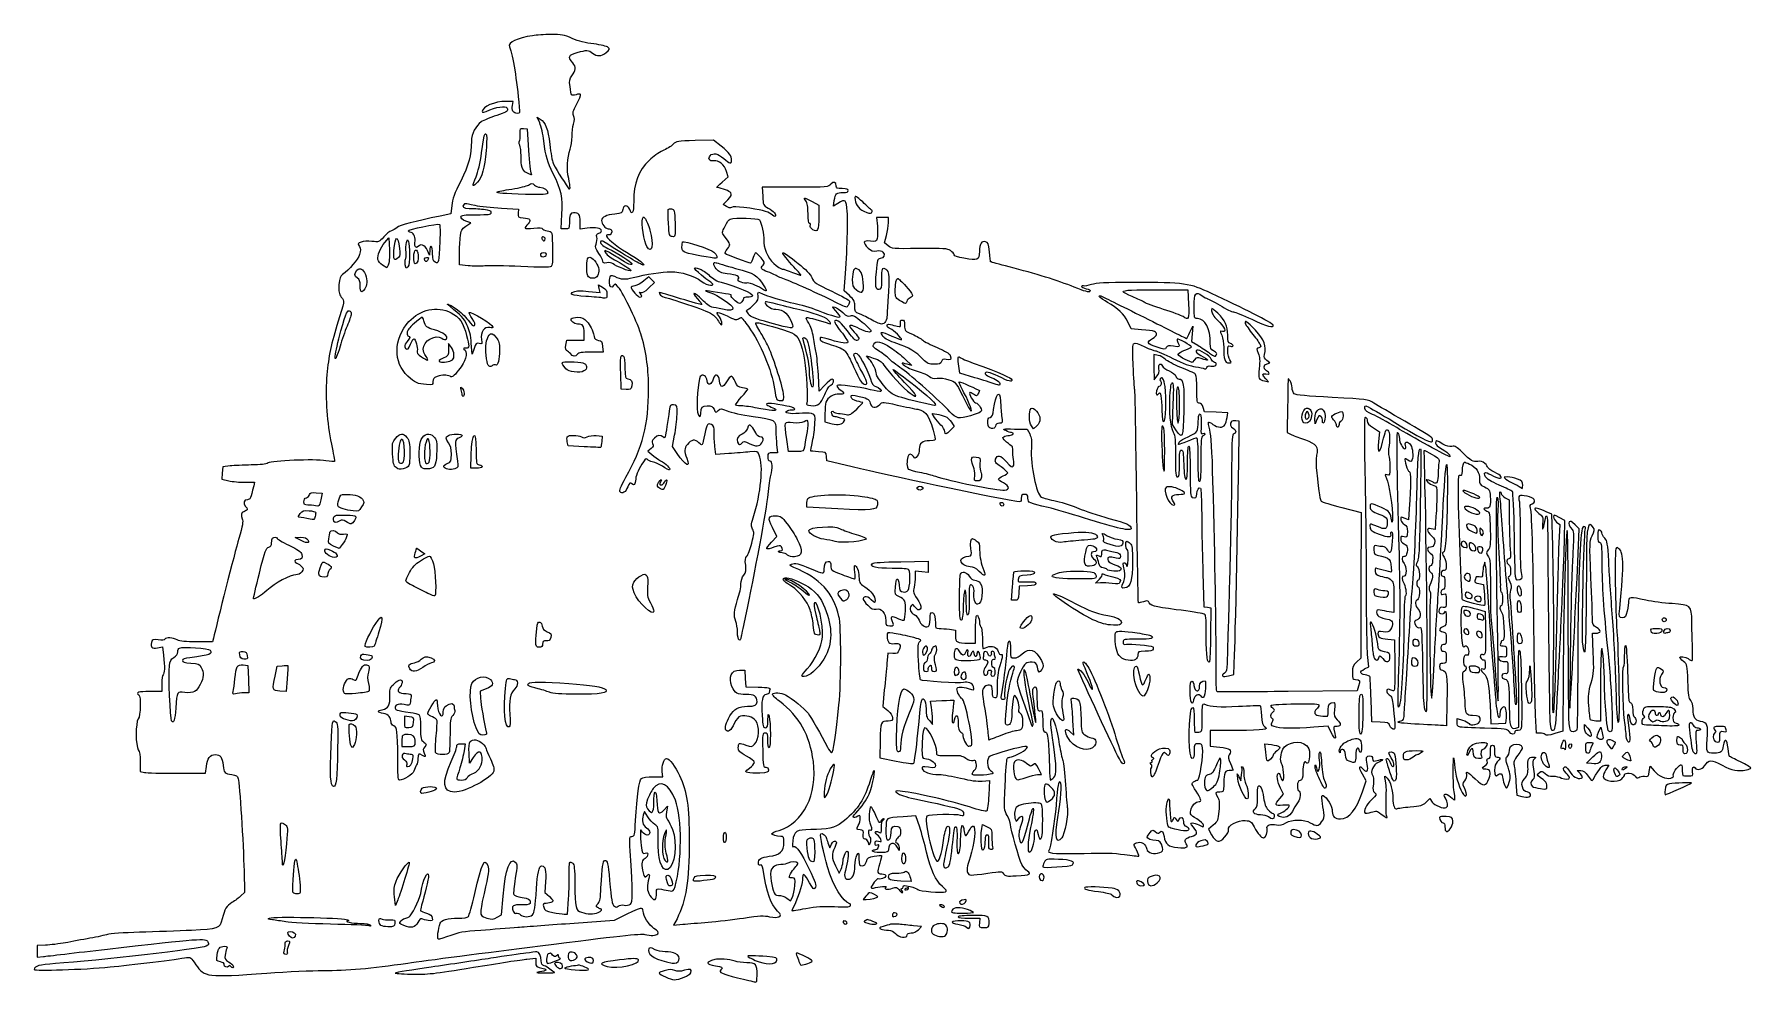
# Model space of a CAD drawing. Extents: x 0 to 1280, y 0 to 707.
import ezdxf

# ---------------------------------------------------------------- set-up
doc = ezdxf.new("R2010")
doc.units = 0
doc.layers.get('0').update_dxf_attribs({"linetype": 'CONTINUOUS'})

msp = doc.modelspace()

# ---------------------------------------------------------------- linework, layer by layer
at = {"color": 7}
for points in [[(371.5, 706)], [(336.9, 620.5)], [(373, 594.5)], [(328.5, 579.5)], [(580.1, 582.3)], [(612, 585.3)], [(477.8, 566.2)], [(540.7, 568.8)], [(302.4, 552.7)], [(378.6, 554.5)], [(459.1, 560.9)], [(272.4, 547.3)], [(279.9, 543)], [(286.3, 542.3)], [(294, 540.4)], [(377.5, 543)], [(506.8, 544.7)], [(246.9, 527.9)], [(264, 534.9)], [(418.7, 537.1)], [(496.6, 532)], [(523, 532.5)], [(611, 531.1)], [(427, 513.2)], [(649.9, 519.3)], [(310.8, 499.4)], [(314.5, 502.4)], [(878, 500.8)], [(236.4, 498.5)], [(283.2, 491.4)], [(412, 493)], [(649, 489.9)], [(903, 491.7)], [(344.4, 480.9)], [(575.8, 479.7)], [(409, 462.1)], [(628.7, 464.5)], [(638.7, 473.3)], [(700.1, 461.9)], [(440.5, 458.2)], [(839.6, 450.1)], [(320.5, 439.5)], [(720.6, 433.4)], [(851.8, 429.8)], [(948.2, 424.4)], [(952.6, 422.6)], [(962.1, 425.3)], [(976, 422.6)], [(531.8, 413.2)], [(679.2, 422.1)], [(750, 420.2)], [(870.2, 420.8)], [(892.7, 418.4)], [(994, 418.7)], [(272.6, 402.7)], [(277.9, 406.4)], [(292.1, 403)], [(298, 407)], [(319, 408)], [(408, 406.8)], [(575.9, 408.3)], [(840.7, 405.3)], [(1018, 405.7)], [(329.5, 396.7)], [(705.2, 386.6)], [(1070.4, 386.6)], [(467, 373)], [(1097.5, 375.4)], [(239.3, 363.3)], [(617.4, 362.5)], [(662.5, 369.1)], [(844.1, 369.2)], [(1065.3, 366.7)], [(1094, 364.5)], [(209.8, 350.7)], [(239.6, 347.7)], [(723, 356.4)], [(1033.6, 357.4)], [(1067.1, 353.3)], [(1119, 353.1)], [(226.1, 335.4)], [(561.5, 342)], [(600.5, 338.6)], [(789.9, 334.9)], [(800.2, 333.1)], [(1068, 340.8)], [(1078, 336.8)], [(1144.7, 343.4)], [(181, 331.2)], [(204, 330)], [(702.5, 329.4)], [(791.2, 324.7)], [(802.5, 321.7)], [(817.2, 327.3)], [(1064, 327.1)], [(1070, 325.6)], [(1076.3, 323.1)], [(221.4, 310.1)], [(225.2, 319.7)], [(297.6, 312.3)], [(457.4, 294.9)], [(563.5, 298.6)], [(571.6, 298.1)], [(697.2, 303)], [(746, 305.6)], [(789, 306.1)], [(804.4, 302.4)], [(1066.6, 303.3)], [(601.3, 292)], [(776.3, 282.7)], [(999, 291.1)], [(1067, 289.1)], [(1074, 286.6)], [(1108.8, 291.6)], [(744, 271.1)], [(1066.2, 275.6)], [(1076, 273)], [(1108.8, 280.2)], [(1217, 270.5)], [(257, 261.6)], [(378.8, 265.7)], [(636, 258.5)], [(822.5, 260.7)], [(996.4, 265.8)], [(1066, 262.2)], [(1075.7, 261.4)], [(1109.3, 256.3)], [(1213.8, 262.3)], [(1220, 262.5)], [(131.1, 247.8)], [(158.8, 243.7)], [(251.7, 243.6)], [(663, 249)], [(670.2, 249.8)], [(686.7, 248.3)], [(707.9, 245)], [(1028, 253.6)], [(249.5, 236)], [(296, 242.1)], [(686.7, 234.3)], [(692.2, 230.8)], [(785.7, 235.7)], [(1027, 239)], [(1070.2, 233.8)], [(1213.4, 233.7)], [(188.6, 226.5)], [(274.2, 223.4)], [(340.1, 225.9)], [(358.1, 226)], [(398.5, 223)], [(765, 222.8)], [(824.1, 228.9)], [(864.8, 221.4)], [(300.6, 206.5)], [(652.9, 216.4)], [(779.2, 209.8)], [(1116.1, 208.7)], [(1189.1, 210.3)], [(1221, 205.1)], [(1224.4, 211.1)], [(240.4, 199.9)], [(969.7, 203.6)], [(990.8, 200.3)], [(1205.3, 201.8)], [(1237, 192)], [(239.1, 191.4)], [(274.7, 184.3)], [(662.6, 185.4)], [(988.8, 180.7)], [(1161, 184.9)], [(1169.9, 182.8)], [(1212.8, 180.3)], [(1229, 181)], [(1252.7, 190.3)], [(226.2, 174.9)], [(274.4, 169.5)], [(334.2, 178.3)], [(846.6, 173.5)], [(928.5, 175.8)], [(948.7, 176.8)], [(1014.4, 170.3)], [(1034.6, 171.5)], [(1083.4, 178.2)], [(1127.8, 168.4)], [(1141.9, 176.8)], [(1146.3, 175.9)], [(1161.4, 176.3)], [(1168.5, 166.9)], [(1179, 179.1)], [(1189.8, 168.8)], [(594.7, 161)], [(625.7, 157.3)], [(731, 164.5)], [(882.2, 163.5)], [(902, 156)], [(1181.2, 157.6)], [(1186.6, 159.5)], [(300, 144.6)], [(461.5, 144.6)], [(753, 142.9)], [(962.3, 150.2)], [(1219.5, 148.1)], [(737.6, 133)], [(916.8, 137.9)], [(187.3, 117.5)], [(847.9, 120)], [(1048, 123.1)], [(469.9, 110.8)], [(516, 108.6)], [(581.4, 106.4)], [(714.1, 109.1)], [(870, 105.7)], [(937, 112.1)], [(950, 111.2)], [(649.6, 90.5)], [(197.4, 79.8)], [(276.4, 77.5)], [(294, 79.3)], [(475, 77.4)], [(508, 78.5)], [(562, 89)], [(651.7, 81.8)], [(749.6, 80.1)], [(753.2, 89.5)], [(832.2, 78.9)], [(620.2, 64.5)], [(650, 70)], [(783.4, 70.8)], [(822.2, 74.3)], [(676, 57)], [(685.1, 54.6)], [(691.8, 61.3)], [(232.5, 47.1)], [(265.3, 46.8)], [(603.2, 44.8)], [(619.7, 46.1)], [(638.5, 43.4)], [(640, 50.5)], [(671.3, 42.8)], [(684.6, 45.1)], [(689, 49)], [(189.5, 27.6)], [(193.9, 37.1)], [(143.5, 25.3)], [(366.5, 21.9)], [(383.3, 21.3)], [(388, 14.2)], [(398.4, 21.6)], [(411.1, 18.1)], [(436.5, 16.9)], [(458, 24)], [(507.4, 17.1)], [(532, 19.6)], [(568.5, 20.3)], [(400.3, 12.1)], [(469.8, 8.8)]]:
    msp.add_lwpolyline(points, close=True, dxfattribs=at)
for points in [[(356.5, 654), (357.2, 657), (351.7, 657)], [(376.9, 640.9), (375, 645.2), (377.3, 643.8)], [(364.8, 636.8), (367.5, 636.5), (368.6, 620.4), (368.6, 620.4)], [(512.3, 623.5), (506.6, 628.2), (492.9, 627.8)], [(513, 596.8), (517.4, 600.7), (516.2, 604.8)], [(567.5, 593), (542.9, 593), (543.2, 586.3)], [(311.3, 579.4), (310.7, 573.2), (302.6, 571.5)], [(348.3, 577.4), (361.1, 576.7), (360.8, 573.6)], [(516.1, 578.7), (513.8, 580.2), (517.1, 583.6)], [(580.1, 582.3), (585, 579.7), (585, 571.1)], [(599.3, 580.9), (595.9, 578.8), (596.6, 583.2)], [(321.9, 564), (325.5, 566.4), (321.7, 567.8)], [(395.9, 562), (392.8, 562), (393.5, 572.8)], [(412.4, 562.4), (407, 561.8), (407, 567.3)], [(637, 566.5), (637, 570.5), (632.5, 570.5), (628, 570.5), (628.7, 563.9)], [(261.4, 551.8), (264.5, 555.3), (264.8, 546.2)], [(636.8, 549.3), (634, 551.5), (635.5, 557)], [(323.6, 534.5), (317, 535.2), (317, 541.8)], [(264, 534.9), (262.9, 532.9), (259.7, 534.9)], [(458.2, 517.9), (462.5, 521.9), (460.4, 524), (458.4, 526.1), (454.6, 523.1), (454.6, 523.1)], [(413.4, 515.3), (421.9, 514.4), (421.3, 517.4), (420.7, 520.3), (423.8, 518.4)], [(607.9, 512.2), (603.9, 515.8), (604.5, 522.2)], [(840.9, 516.6), (860.3, 516.5), (860.8, 505.8), (860.8, 505.8)], [(825.8, 486.7), (818.1, 487.3), (815.5, 492.6)], [(861.8, 485), (864.1, 489.5), (863.5, 483.7), (863, 478), (867.6, 475.2)], [(311, 473.5), (309, 476.5), (309, 471.9), (309, 471.9)], [(328, 472.8), (326.6, 468.5), (325.9, 476.7)], [(396.5, 475.3), (397.2, 479), (403.6, 479), (410, 479), (410, 484.4)], [(423.8, 474.3), (424.1, 470), (415.2, 470)], [(622.7, 464.9), (620.5, 467.2), (623, 466.5)], [(649.4, 464.9), (654.5, 460.1), (651, 461)], [(838.1, 467.6), (835, 468.3), (835, 458.9), (835.1, 449.5), (837.1, 452)], [(865.2, 464.4), (863.5, 462.3), (858.3, 464.6)], [(919.3, 461.4), (921.5, 462), (919.2, 463.8)], [(441.3, 442.2), (437.7, 442.5), (437.3, 453.8)], [(589.6, 445.5), (585.3, 441), (584.7, 453.2)], [(701.4, 451), (690.2, 454.3), (689.6, 457.9)], [(917.5, 448.6), (920.5, 447.8), (918.3, 450.2)], [(589.6, 424.2), (589.5, 418), (593, 417)], [(671.4, 421.4), (669.6, 424.3), (673, 423.8)], [(851.4, 412), (848.7, 416.1), (849.4, 431.5)], [(889.5, 421.2), (890.2, 424.9), (881.4, 425.2), (872.6, 425.5), (871.6, 428.8)], [(934.7, 429.8), (934.4, 410), (937.8, 408.4)], [(684, 417.8), (685.9, 414.6), (683.3, 411.8)], [(731, 412.7), (740.5, 412.5), (742.3, 409)], [(747.6, 415.1), (745.2, 412.9), (743.6, 415.1)], [(898.5, 407.5), (898.5, 418.5), (896, 418.8)], [(956.5, 419.9), (955.1, 416.5), (955, 420.4)], [(998.6, 413.6), (1003.1, 410.7), (1002.5, 403.4)], [(410.1, 399.5), (398.1, 400.2), (397.5, 403.1)], [(419.1, 407.8), (423.5, 407.5), (423.2, 403.5)], [(459.9, 398.1), (457.6, 396.3), (460.5, 393.6)], [(479.5, 394.5), (475.9, 399.7), (477.5, 408.1)], [(517.9, 394.4), (508.3, 393.8), (507.6, 399.7)], [(553.6, 401.1), (554.3, 395), (550.6, 395)], [(568.1, 396), (562.4, 396), (561.2, 404.9)], [(146, 385.2), (140.5, 384.5), (140.2, 379.8), (139.9, 375.2), (145, 374.1)], [(329.8, 383.5), (325.5, 383.5), (325.8, 393.3)], [(609.8, 384.6), (591.1, 389.1), (590.8, 392.3)], [(157.2, 373), (164.2, 373), (163.6, 370.3)], [(210.2, 365.2), (214.6, 364.8), (213.6, 359.8), (213.6, 359.8)], [(1097, 361.5), (1100, 359.9), (1100, 345.6)], [(599.3, 353.2), (576, 354.4), (576, 356.9)], [(975, 354.3), (989.5, 350.5), (989.3, 296.1), (989.2, 241.8), (986.1, 238.9)], [(1025.4, 353.3), (1024.8, 345.1), (1022.3, 346.1)], [(1045.3, 347.7), (1044.7, 337.8), (1041.8, 338.4)], [(1132.4, 325.8), (1131.7, 349.2), (1127.6, 351)], [(1141.2, 330.5), (1141.5, 344.5), (1137.3, 346.8)], [(549.7, 328.3), (553.8, 332.5), (550.5, 339.2)], [(1135.3, 343.3), (1137.6, 341.5), (1136.8, 323.5)], [(1150.5, 301.4), (1152.1, 338.4), (1149.1, 341.2)], [(198, 330), (194.5, 331.9), (198.7, 332)], [(229.6, 326.5), (227.3, 323.6), (223.1, 325.4)], [(288.1, 321.9), (291.3, 319.7), (287.9, 317.9), (287.9, 317.9)], [(646.3, 313.8), (666.5, 314.2), (666.6, 310), (666.7, 305.8), (661.9, 306.2), (657, 306.7), (657, 302.6)], [(1082.3, 310.5), (1081.7, 313.5), (1080.9, 311)], [(731.3, 285), (728.8, 285), (729.5, 295.3)], [(740.8, 295.8), (734.5, 295.5), (734.2, 290.3)], [(795, 298.1), (791.5, 297.9), (794.3, 300.8)], [(871.5, 305.3), (872.3, 280.1), (874.9, 279.8), (877.5, 279.5), (877.2, 259.6)], [(1077.3, 297.5), (1080.7, 296.8), (1081.4, 289.2)], [(1014, 286.9), (1014, 275.8), (1010.3, 276.4)], [(1076.2, 278.3), (1081.9, 276.7), (1082.2, 264.1)], [(133.6, 256.8), (133, 254), (121.2, 254)], [(682.4, 263.4), (687, 262.7), (687, 258.5)], [(696.8, 253), (702, 253), (702, 263.6)], [(1009.5, 256), (1014.5, 255.5), (1014.6, 236.2)], [(1162.6, 246), (1162, 260.6), (1164.6, 260.5)], [(91.9, 249.6), (95.7, 250.2), (96.3, 244)], [(640.2, 245.3), (636.5, 245.5), (635.8, 238)], [(890.7, 228.7), (894.5, 229.6), (895.1, 244.5)], [(992.1, 233.8), (995.2, 235.5), (994.3, 244.5)], [(1145.5, 247.5), (1145.1, 204.5), (1147, 234.5)], [(155.7, 236.8), (159.2, 236.5), (159.6, 226.3), (159.6, 226.3)], [(179.5, 228.5), (181.1, 235.9), (184.8, 236.2)], [(526, 233), (529.9, 233), (530.2, 226.8), (530.2, 226.8)], [(738.1, 230.9), (738.1, 233.5), (739.1, 231.1)], [(95, 222.9), (95, 217), (86, 217)], [(159.6, 226.3), (160, 216), (156.3, 216)], [(188.6, 226.5), (187.7, 216.9), (183.1, 217.2)], [(337, 218.9), (332.5, 217.2), (332.8, 211.9)], [(530.2, 226.8), (530.5, 220.5), (539.8, 220.2)], [(633.9, 218.2), (632.7, 205.9), (636.4, 202.9)], [(987.6, 221), (986.5, 217.5), (935, 217)], [(1104.8, 189.6), (1107.1, 190.3), (1107, 218.4)], [(1168, 222), (1168, 195), (1164.6, 195)], [(669.1, 205.1), (668.4, 209.8), (676.9, 210.2)], [(1003.8, 194.2), (997.5, 194.5), (996.9, 211)], [(1053.5, 209.3), (1053.2, 191.5), (1050.9, 191.7)], [(1085.6, 207.2), (1086.3, 192.9), (1091.9, 193.2), (1097.5, 193.5), (1097.8, 197.4)], [(279.6, 198.2), (276, 198.6), (276, 194.2), (276, 194.2)], [(667.5, 195.3), (669.9, 192.5), (669.9, 196.5)], [(772.6, 186.9), (775.3, 184.5), (774.6, 195.5)], [(1061, 194), (1061, 196.8), (1065.1, 195.6)], [(1123, 186), (1120.3, 186), (1119.6, 199.3)], [(1140, 200), (1140, 187.5), (1133.9, 185.6)], [(1156.1, 189.5), (1156.1, 192.5), (1158.5, 189.7)], [(274, 179.8), (274, 176), (279, 176)], [(630.8, 180.5), (630.5, 167.5), (642.7, 165)], [(897.4, 188), (877, 188), (877, 182.1), (877, 176.3), (884.1, 175.6)], [(967.2, 186.5), (965, 191.1), (954.2, 190.3)], [(1166.6, 186.6), (1168.3, 190.5), (1169, 187.5)], [(318.1, 178), (321.2, 178), (320.5, 172.8)], [(327.3, 167.8), (324.5, 163.6), (324.2, 170.9)], [(918.4, 171.8), (917.7, 178), (922.6, 177.4)], [(1161.4, 163.2), (1157.5, 163.5), (1162.4, 168.3)], [(1177.7, 176.3), (1176.5, 174.1), (1174.4, 176.5)], [(79, 164.4), (79, 157.3), (82.1, 156.6)], [(106.5, 156), (127.7, 156), (128.3, 161.1)], [(461.5, 153.4), (468.8, 153.3), (468.3, 157.1)], [(748.1, 155), (751, 155), (748.8, 159.5)], [(898.3, 153.5), (899.7, 150.5), (900.3, 154.8)], [(990.6, 142.3), (993.3, 150.4), (990.5, 155.3)], [(1153, 155.5), (1150.7, 158), (1153.3, 158)], [(1171.6, 162), (1174.2, 162), (1172.1, 158.6)], [(1204.4, 157.4), (1205.1, 161.4), (1208.1, 157.8)], [(706.9, 150.2), (712.3, 150.7), (711.8, 139.8)], [(928.9, 137.2), (931.7, 140.4), (929.4, 144.8)], [(1104.9, 149.5), (1105.5, 139.6), (1109.3, 138.7)], [(469.5, 128.6), (472.2, 131.5), (471.5, 127.2)], [(1037.9, 134.4), (1040.7, 137.1), (1042.4, 134.6)], [(457.5, 123.6), (455.1, 127.5), (454.1, 124.7)], [(660.3, 115.9), (657.5, 124.2), (648, 123.5)], [(706.6, 114.8), (707.2, 117.9), (710.6, 116.2)], [(879.2, 117.4), (875.7, 114.4), (878, 110.2)], [(592.2, 103), (593.2, 100.5), (594.6, 103.2)], [(623.5, 104.9), (622.7, 102.5), (621.9, 104.8)], [(644.9, 100.7), (644.9, 98.5), (643.8, 100.7)], [(156.4, 83.3), (156.7, 67.1), (154.1, 64.7)], [(597.6, 87), (600.2, 81.5), (601.6, 84.5)], [(653.3, 77.9), (654, 75.3), (646.3, 75.7)], [(271, 61.6), (269.3, 57.5), (268.5, 64)], [(345.2, 48.7), (348.5, 50.6), (349.7, 64.3)], [(381.3, 75.3), (380.7, 67.2), (384.1, 64.1)], [(620.2, 64.5), (618, 62), (620.4, 62)], [(395.1, 51), (397.7, 51), (398.4, 62.4)], [(442.3, 51.2), (432.5, 46.3), (402.5, 44.1)], [(561.1, 63), (563.9, 60.9), (565.3, 63.7)], [(696, 51.8), (700.5, 52.1), (697.8, 53.6)], [(479.3, 47.6), (476.8, 42.7), (483.7, 43.4)], [(659.3, 39.4), (661.7, 41.8), (655.6, 42.4)], [(697.1, 48), (705.2, 48), (704.8, 44.5)], [(8.4, 27.8), (2, 27.6), (2, 23.2), (2, 18.8), (6.8, 19.4)], [(367.3, 17.5), (374, 18.2), (374, 15)]]:
    msp.add_lwpolyline(points, dxfattribs=at)
for points in [[(371.5, 706), (360.2, 704.3), (353.1, 700.9), (354.3, 697.7)], [(385.3, 706.9), (380.5, 706.8), (374.3, 706.4), (371.5, 706)], [(401.1, 703.9), (395, 706.6), (393.2, 707), (385.3, 706.9)], [(354.3, 697.7), (356.9, 690.9), (359.8, 673.4), (361.7, 652.8)], [(401.5, 685.8), (397.7, 690.3), (398.2, 691.5), (404.8, 693.4)], [(417.3, 699.8), (411.1, 700.5), (405.9, 701.9), (401.1, 703.9)], [(404.8, 693.4), (412.2, 695.5), (413.2, 695.4), (416.3, 693)], [(416.3, 693), (419.6, 690.3), (422.8, 690.5), (426.5, 693.4)], [(428, 697.3), (427.1, 698.1), (422.5, 699.2), (417.3, 699.8)], [(426.5, 693.4), (429.1, 695.6), (429.3, 696), (428, 697.3)], [(400.8, 676), (404.1, 680.3), (404.3, 682.5), (401.5, 685.8)], [(399.5, 668), (398.9, 672.6), (399.1, 673.9), (400.8, 676)], [(400.6, 661.8), (400.4, 662.2), (399.9, 665), (399.5, 668)], [(351.7, 657), (343.6, 657), (334, 653), (334, 649.5)], [(339.8, 650.6), (347.1, 653.6), (353, 653.8), (353, 651.1)], [(360.2, 648), (357.3, 648), (355.7, 650.5), (356.5, 654)], [(404, 662), (402.4, 661.5), (400.8, 661.5), (400.6, 661.8)], [(402.2, 646.4), (401.3, 648.5), (401.6, 649.8), (404.5, 655.1)], [(407.4, 662.1), (407.2, 662.5), (405.6, 662.5), (404, 662)], [(404.5, 655.1), (406.3, 658.6), (407.7, 661.7), (407.4, 662.1)], [(333.2, 641.7), (329.2, 639), (326, 632.7), (326, 627.4)], [(344.8, 646.5), (340.2, 645), (335, 642.9), (333.2, 641.7)], [(334, 649.5), (334, 648.6), (335.5, 648.8), (339.8, 650.6)], [(353, 651.1), (353, 649.5), (351.3, 648.6), (344.8, 646.5)], [(361.7, 652.8), (362.1, 648.5), (362, 648), (360.2, 648)], [(380, 627.5), (379.4, 632.4), (378, 638.4), (376.9, 640.9)], [(377.3, 643.8), (381.3, 641.1), (383, 636.7), (384.4, 624.9)], [(401, 630.8), (401, 633.8), (401.5, 638), (402.2, 640.1)], [(402.2, 640.1), (403, 643), (403, 644.6), (402.2, 646.4)], [(326, 627.4), (325.9, 616.9), (324, 609.6), (318, 597.6)], [(333.6, 618.6), (335.5, 632.7), (335.8, 633.6), (337, 632.4)], [(337, 632.4), (337.5, 631.9), (337.5, 627.1), (336.9, 620.5)], [(362, 624.4), (361.5, 625.8), (361.4, 627.1), (361.9, 627.4)], [(361.9, 627.4), (362.3, 627.7), (362.5, 630), (362.4, 632.5)], [(362.4, 632.5), (362.1, 637), (362.2, 637.1), (364.8, 636.8)], [(387, 603), (382.5, 612), (381.4, 615.6), (380, 627.5)], [(399.7, 621.4), (400.4, 623.5), (401, 627.7), (401, 630.8)], [(492.9, 627.8), (479.6, 627.5), (479, 627.4), (476.3, 624.9)], [(329.4, 600.7), (330.9, 604.2), (332.6, 611.5), (333.6, 618.6)], [(336.9, 620.5), (335.7, 607), (333.9, 600.4), (330.4, 596.7)], [(363, 616.6), (363, 619.5), (362.6, 623), (362, 624.4)], [(366.9, 603.9), (363.9, 605.4), (363, 608.3), (363, 616.6)], [(368.6, 620.4), (369.2, 611.6), (370, 603.8), (370.5, 603.1)], [(384.4, 624.9), (385.2, 618.6), (386.3, 612.3), (386.9, 610.9)], [(398.5, 599.4), (396.9, 606.7), (397.3, 614.5), (399.7, 621.4)], [(468.5, 620.1), (465.8, 618.9), (461.3, 615.8), (458.7, 613.2)], [(476.3, 624.9), (474.8, 623.4), (471.3, 621.3), (468.5, 620.1)], [(506.7, 612.7), (503.4, 612.3), (502.1, 614.2), (504, 616.5)], [(504, 616.5), (506.1, 619), (510, 618.2), (514.1, 614.5)], [(520, 613.1), (520, 616.4), (518.4, 618.6), (512.3, 623.5)], [(514.1, 614.5), (518.6, 610.5), (520, 610.1), (520, 613.1)], [(370.5, 603.1), (371.3, 601.7), (371.2, 601.7), (366.9, 603.9)], [(386.9, 610.9), (387.7, 608.8), (394.6, 597.6), (398.2, 592.5)], [(393.5, 572.8), (394.4, 585.4), (393.2, 590.6), (387, 603)], [(458.7, 613.2), (450.4, 605.2), (447, 596.2), (447, 582.3)], [(516.2, 604.8), (514.6, 609.9), (510.6, 613.3), (506.7, 612.7)], [(318, 597.6), (313.3, 588.2), (311.8, 584.1), (311.3, 579.4)], [(327.3, 594.3), (327.1, 594.6), (328, 597.5), (329.4, 600.7)], [(330.4, 596.7), (329, 595.1), (327.6, 594.1), (327.3, 594.3)], [(366.3, 587.7), (350.2, 588.1), (344.3, 588.6), (345.2, 589.5)], [(345.2, 589.5), (345.4, 589.8), (350.3, 590.7), (356.1, 591.6)], [(356.1, 591.6), (361.8, 592.5), (367.4, 593.9), (368.5, 594.6)], [(368.5, 594.6), (371, 596.4), (371.5, 596.3), (373, 594.5)], [(373, 594.5), (373.7, 593.7), (375.5, 593), (377.1, 593)], [(377.1, 593), (380, 593), (383, 590.8), (383, 588.6)], [(398.2, 592.5), (399.8, 590.2), (400, 593.2), (398.5, 599.4)], [(509, 592.9), (508.7, 593), (510.5, 594.7), (513, 596.8)], [(519.4, 588.8), (518.5, 590.1), (513.3, 592.2), (509, 592.9)], [(593.9, 595.2), (592.2, 593.1), (591.6, 593), (567.5, 593)], [(598, 593.9), (598, 596.9), (595.9, 597.6), (593.9, 595.2)], [(596.6, 583.2), (597.4, 588.3), (598.2, 589), (603.3, 589)], [(602.5, 592), (598.7, 592), (598, 592.3), (598, 593.9)], [(607, 590.5), (607, 591.6), (605.8, 592), (602.5, 592)], [(603.3, 589), (605.9, 589), (607, 589.4), (607, 590.5)], [(324.4, 577), (320.2, 577), (318.7, 578.4), (320.7, 580.3)], [(320.7, 580.3), (321.5, 581.1), (320.2, 581.3), (328.5, 579.5)], [(334.9, 576.4), (331.5, 576.7), (326.7, 577), (324.4, 577)], [(328.5, 579.5), (332.4, 578.7), (341.3, 577.8), (348.3, 577.4)], [(340.8, 574.1), (341, 575.4), (339.8, 575.8), (334.9, 576.4)], [(383, 588.6), (383, 587.6), (379.2, 587.4), (366.3, 587.7)], [(438.8, 576.3), (438.5, 573.7), (438.1, 573.5), (433, 573)], [(444, 576.5), (442.7, 580), (439.2, 579.9), (438.8, 576.3)], [(447, 582.3), (447, 573.9), (445.8, 571.7), (444, 576.5)], [(472.9, 566), (472.6, 571.2), (472.5, 575.9), (472.8, 576.3)], [(472.8, 576.3), (473, 576.8), (474.2, 577), (475.3, 576.8)], [(475.3, 576.8), (477.4, 576.5), (477.5, 575.9), (477.8, 566.2)], [(520, 578), (518.9, 577.4), (517.6, 577.6), (516.1, 578.7)], [(517.1, 583.6), (519.8, 586.4), (520.2, 587.4), (519.4, 588.8)], [(529.1, 577.9), (524.7, 578.5), (520.9, 578.5), (520, 578)], [(549.5, 572.8), (546.8, 575), (541.9, 576.2), (529.1, 577.9)], [(543.2, 586.3), (543.5, 579.6), (543.5, 579.5), (547.4, 577.4)], [(547.4, 577.4), (551.3, 575.2), (553.7, 572.4), (552.6, 571.3)], [(575.4, 582.8), (573.4, 585.6), (574.2, 585.6), (580.1, 582.3)], [(577, 573.3), (577, 578.2), (576.5, 581.3), (575.4, 582.8)], [(606.3, 574.8), (605.6, 584), (605.1, 584.5), (599.3, 580.9)], [(617.8, 582), (613.1, 586.3), (612, 586.9), (612, 585.3)], [(612, 585.3), (612, 580.5), (614.1, 577.4), (618.7, 575.1)], [(624.5, 575.8), (623.9, 576.3), (620.9, 579), (617.8, 582)], [(302.6, 571.5), (284, 567.7), (272.4, 564.6), (270.5, 563)], [(278.7, 560.5), (278.5, 561.5), (300.8, 566.1), (302.2, 565.3)], [(302.2, 565.3), (302.6, 565.1), (302.7, 559.4), (302.4, 552.7)], [(317.6, 555), (318.2, 561.2), (318.5, 561.7), (321.9, 564)], [(321.7, 567.8), (319.2, 568.8), (318, 569.8), (318.2, 570.9)], [(318.2, 570.9), (318.5, 572.2), (320.3, 572.5), (329.5, 572.5)], [(329.5, 572.5), (338.7, 572.5), (340.5, 572.7), (340.8, 574.1)], [(360.8, 573.6), (360.5, 570.6), (360.7, 570.5), (364.5, 570.2)], [(364.5, 570.2), (369.9, 569.8), (370.9, 568.6), (368.2, 565.7)], [(368.2, 565.7), (367, 564.4), (366, 563), (366, 562.5)], [(399, 566.4), (399, 562.1), (398.9, 562), (395.9, 562)], [(402, 574), (399.8, 574), (399, 572.1), (399, 566.4)], [(407, 567.3), (407, 573), (406.2, 574), (402, 574)], [(423, 560.5), (423, 562.4), (418.5, 563.2), (412.4, 562.4)], [(433, 573), (426.6, 572.3), (423, 570.6), (423, 568.2)], [(423, 568.2), (423, 565.6), (425.9, 562), (428, 562)], [(456.7, 548.9), (454.8, 552.2), (452.6, 566.3), (453.6, 569.4)], [(453.6, 569.4), (454.2, 571.3), (454.3, 571.3), (455.7, 569.4)], [(455.7, 569.4), (456.5, 568.4), (458, 564.5), (459.1, 560.9)], [(475.8, 556.2), (473.6, 556.5), (473.5, 557.1), (472.9, 566)], [(477.8, 566.2), (478.1, 555.9), (478.1, 555.9), (475.8, 556.2)], [(514.4, 556.8), (512.8, 558.9), (512.8, 559.3), (515.1, 564)], [(515.1, 564), (516.4, 566.7), (518.2, 569.1), (519, 569.3)], [(519, 569.3), (522.7, 570.4), (539.8, 570), (540.7, 568.8)], [(540.7, 568.8), (542.2, 566.9), (544.4, 557), (544.1, 553.8)], [(552.6, 571.3), (552.3, 571), (550.9, 571.7), (549.5, 572.8)], [(578.1, 566), (577.4, 566), (577, 568.6), (577, 573.3)], [(578.6, 564.5), (579, 565.3), (578.7, 566), (578.1, 566)], [(580.6, 561.3), (579, 562.4), (578.3, 563.6), (578.6, 564.5)], [(585, 571.1), (585, 560.6), (584.2, 559), (580.6, 561.3)], [(604.5, 522.2), (605.9, 538.3), (606.9, 567.3), (606.3, 574.8)], [(618.7, 575.1), (621.9, 573.6), (623.6, 573.2), (624.3, 573.9)], [(624.3, 573.9), (625, 574.6), (625, 575.3), (624.5, 575.8)], [(628.7, 563.9), (629, 560.2), (629, 556.1), (628.6, 554.7)], [(635.5, 557), (636.3, 560), (637, 564.3), (637, 566.5)], [(243.7, 552.1), (241.1, 551.1), (241, 550.9), (242.4, 548.8)], [(251.7, 552.6), (248.8, 552.9), (245.3, 552.7), (243.7, 552.1)], [(260.6, 555.9), (257.1, 552.1), (256.9, 552), (251.7, 552.6)], [(256.2, 539), (255.7, 542.2), (257.9, 547.9), (261.4, 551.8)], [(266.3, 560.6), (265.1, 560.2), (262.5, 558.1), (260.6, 555.9)], [(270.5, 563), (269.4, 562), (267.5, 560.9), (266.3, 560.6)], [(268.2, 545.9), (269, 557), (271.1, 557.8), (272.4, 547.3)], [(277.2, 544.5), (277, 546.9), (277.1, 550.1), (277.5, 551.7)], [(277.5, 551.7), (278.2, 554.3), (278.3, 554.3), (279, 552.5)], [(281, 559.2), (279.8, 559.4), (278.8, 560), (278.7, 560.5)], [(279, 552.5), (279.5, 551.4), (279.9, 547.1), (279.9, 543)], [(283.7, 551.5), (284.5, 555.3), (283.2, 558.8), (281, 559.2)], [(286.3, 548.9), (284.6, 547.2), (283.2, 548.6), (283.7, 551.5)], [(294, 544.2), (292.5, 549.2), (288.8, 551.4), (286.3, 548.9)], [(297, 543.5), (297, 549.6), (295.1, 551.2), (294.9, 545.3)], [(302.4, 552.7), (301.7, 536.6), (301.5, 535.7), (299, 537)], [(317, 541.8), (317, 545.5), (317.3, 551.4), (317.6, 555)], [(366, 562.5), (366, 562.1), (368.9, 562), (372.5, 562.4)], [(372.5, 562.4), (376.5, 562.8), (379, 562.7), (379, 562.1)], [(379.5, 556), (378.6, 556), (378.3, 555.4), (378.6, 554.5)], [(378.6, 554.5), (379, 553.7), (379.6, 553), (380.1, 553)], [(379, 562.1), (379, 561.5), (380.6, 560.8), (382.5, 560.4)], [(381, 554.5), (381, 555.3), (380.3, 556), (379.5, 556)], [(380.1, 553), (380.6, 553), (381, 553.7), (381, 554.5)], [(382.5, 560.4), (386.4, 559.7), (386.2, 560.8), (386.5, 545.2)], [(421, 543.7), (418.4, 547.3), (418.1, 548.2), (419, 550.6)], [(419, 550.6), (419.6, 552.2), (419.8, 554.5), (419.5, 555.8)], [(419.5, 555.8), (419.1, 557.6), (419.4, 558.3), (421, 558.7)], [(421, 558.7), (422.1, 559), (423, 559.8), (423, 560.5)], [(422.4, 552.7), (421.4, 551.7), (423.7, 549.4), (427.8, 547.3)], [(424.8, 552.3), (423.9, 552.9), (422.8, 553.1), (422.4, 552.7)], [(453.9, 535), (452.6, 535), (439.8, 542.6), (424.8, 552.3)], [(426.6, 557.2), (425.8, 555.8), (433.4, 549.5), (441.7, 544.5)], [(428.4, 557.4), (427.7, 557.7), (426.9, 557.6), (426.6, 557.2)], [(428, 562), (429, 562), (430.1, 561.6), (430.4, 561.1)], [(430.4, 561.1), (431.4, 559.6), (429.8, 556.8), (428.4, 557.4)], [(459.1, 560.9), (462.3, 550.3), (460.7, 542.2), (456.7, 548.9)], [(483, 548.4), (483, 550.2), (483.2, 551.9), (483.5, 552.2)], [(483.5, 552.2), (484.6, 553.2), (504.5, 546.8), (506.8, 544.7)], [(516.9, 547.1), (519.4, 550.4), (519.6, 549.6), (514.4, 556.8)], [(544.1, 553.8), (543.6, 548.1), (546.7, 540.5), (551.5, 536.1)], [(623.5, 552.8), (618, 553.4), (617.5, 551.8), (621.9, 547.6)], [(628.6, 554.7), (628.1, 552.4), (627.7, 552.3), (623.5, 552.8)], [(709.4, 552.3), (706.1, 552.9), (705.2, 551.4), (704.8, 545)], [(712.3, 544.8), (711.8, 551.2), (711.5, 551.9), (709.4, 552.3)], [(242.6, 542.8), (241.5, 539.3), (234.6, 531.2), (229.9, 527.9)], [(242.4, 548.8), (243.5, 546.9), (243.5, 545.8), (242.6, 542.8)], [(259.7, 534.9), (257.9, 536), (256.4, 537.8), (256.2, 539)], [(264.8, 546.2), (265, 540.8), (264.6, 536.1), (264, 534.9)], [(271.5, 540.6), (268.4, 537.6), (267.7, 538.7), (268.2, 545.9)], [(272.4, 547.3), (272.9, 543.3), (272.7, 541.8), (271.5, 540.6)], [(276.6, 535.2), (276.3, 536.9), (276.4, 538.8), (276.9, 539.3)], [(276.9, 539.3), (277.3, 539.7), (277.5, 542.1), (277.2, 544.5)], [(279.9, 543), (279.9, 538.2), (279.5, 534.9), (278.6, 533.7)], [(283, 541), (283, 547.2), (285.5, 548.1), (286.3, 542.3)], [(283.9, 536), (283.4, 536), (283, 538.3), (283, 541)], [(286.3, 542.3), (286.7, 538.6), (285.7, 536), (283.9, 536)], [(291.9, 537.6), (290.4, 538.5), (290.9, 540.7), (292.5, 540.7)], [(294, 540.4), (294, 539), (292.6, 537.1), (291.9, 537.6)], [(292.5, 540.7), (293.3, 540.7), (294, 540.6), (294, 540.4)], [(294.9, 545.3), (294.8, 541.7), (294.8, 541.6), (294, 544.2)], [(299, 537), (297.4, 537.9), (297, 539.1), (297, 543.5)], [(377.5, 543), (376.7, 541.8), (379.5, 540.6), (381, 541.5)], [(382, 543.1), (382, 544.3), (378.3, 544.3), (377.5, 543)], [(381, 541.5), (381.5, 541.8), (382, 542.5), (382, 543.1)], [(386.5, 545.2), (386.6, 537.8), (386.3, 534.7), (385.4, 533.9)], [(413.2, 526.2), (411.9, 527.5), (411.5, 536.7), (412.6, 539.5)], [(412.6, 539.5), (413.6, 541.9), (416.1, 540.9), (418.7, 537.1)], [(424, 537.8), (424, 538.8), (422.6, 541.4), (421, 543.7)], [(427, 536.6), (424.6, 536.2), (424, 536.4), (424, 537.8)], [(426.6, 545.4), (424.9, 546), (424.8, 545.9), (426.2, 543.8)], [(426.2, 543.8), (427, 542.5), (430.6, 539.9), (434.1, 538)], [(435.1, 540.5), (431.5, 542.8), (427.7, 545), (426.6, 545.4)], [(427.8, 547.3), (436, 543.2), (445, 537.5), (445.5, 536.2)], [(434.1, 538), (441.8, 533.9), (445.6, 531.2), (444.9, 530.6)], [(445.5, 536.2), (446.3, 534.1), (442.7, 535.6), (435.1, 540.5)], [(441.7, 544.5), (451.6, 538.6), (456.2, 535.1), (453.9, 535)], [(486.3, 544.1), (483.5, 545), (483, 545.6), (483, 548.4)], [(508.3, 540), (506.2, 540), (489.1, 543.2), (486.3, 544.1)], [(508.5, 532.2), (506.1, 535.1), (506, 537.6), (508.4, 536.7)], [(506.8, 544.7), (508.9, 542.7), (509.8, 540), (508.3, 540)], [(515.1, 543.6), (514.8, 543.8), (515.7, 545.4), (516.9, 547.1)], [(534.1, 536.5), (533.4, 536.1), (516.2, 542.5), (515.1, 543.6)], [(536, 540.5), (535.4, 538.6), (534.5, 536.8), (534.1, 536.5)], [(538, 544), (537.5, 544), (536.6, 542.4), (536, 540.5)], [(542, 540.4), (540.2, 542.4), (538.4, 544), (538, 544)], [(543.5, 535), (545, 536.7), (544.9, 537), (542, 540.4)], [(565, 535.2), (554.4, 546.8), (556.1, 547.1), (569.6, 536.2)], [(621.9, 547.6), (624.3, 545.3), (625.3, 545), (628.2, 545.5)], [(630.8, 539.8), (628.6, 539.5), (628.5, 538.9), (627.7, 529.6)], [(628.2, 545.5), (630.7, 546), (632, 545.7), (632.9, 544.6)], [(632.9, 544.6), (634.7, 542.5), (633.7, 540.2), (630.8, 539.8)], [(660, 547.3), (640.1, 547), (639.4, 547.1), (636.8, 549.3)], [(683.3, 545.7), (680.9, 547.3), (678.3, 547.5), (660, 547.3)], [(686, 542.6), (686, 543.4), (684.8, 544.8), (683.3, 545.7)], [(693.3, 540), (688.5, 540.9), (686, 541.7), (686, 542.6)], [(704.8, 545), (704.4, 538.4), (703.9, 538.2), (693.3, 540)], [(713.2, 537.4), (713.1, 537.6), (712.6, 540.9), (712.3, 544.8)], [(229.9, 527.9), (228.1, 526.7), (227.6, 525.2), (227.2, 520.2)], [(241, 525.2), (238.6, 526.7), (238.5, 528.7), (240.6, 531.1)], [(240.6, 531.1), (242.8, 533.5), (245.4, 532.1), (246.9, 527.9)], [(243, 519.5), (243, 522.9), (242.5, 524.3), (241, 525.2)], [(246.9, 527.9), (248.4, 523.5), (248.3, 519.8), (246.4, 517.2)], [(278.6, 533.7), (277.4, 532.1), (277.2, 532.2), (276.6, 535.2)], [(335.9, 534.3), (332.8, 534), (327.2, 534.1), (323.6, 534.5)], [(362.8, 533.9), (351.1, 534.4), (339, 534.7), (335.9, 534.3)], [(385.4, 533.9), (384.4, 533.1), (377.9, 533.1), (362.8, 533.9)], [(420, 526.9), (418.8, 524.8), (415, 524.4), (413.2, 526.2)], [(418.7, 537.1), (421.2, 533.4), (421.6, 530), (420, 526.9)], [(431.6, 535.9), (430.6, 536.7), (428.8, 537), (427, 536.6)], [(429, 522), (429, 527.2), (429.8, 528.1), (432.8, 526.6)], [(444.9, 530.6), (444.3, 529.9), (433.6, 534.2), (431.6, 535.9)], [(432.8, 526.6), (437.6, 524.2), (440.6, 524), (446.6, 525.6)], [(446.6, 525.6), (456.3, 528.1), (468.1, 530), (474.6, 530)], [(474.6, 530), (482.3, 530), (492.3, 526.9), (497.4, 523)], [(500.9, 524.8), (491.3, 532.1), (489.8, 534.5), (496.6, 532)], [(496.6, 532), (498.1, 531.4), (501.3, 529.2), (503.6, 527)], [(503.6, 527), (506.2, 524.7), (509.5, 522.7), (512.2, 522.1)], [(508.4, 536.7), (509, 536.5), (515.6, 534.6), (523, 532.5)], [(516.8, 528.4), (512.1, 529), (510.6, 529.7), (508.5, 532.2)], [(525, 524.5), (526.5, 526.4), (524, 527.6), (516.8, 528.4)], [(523, 532.5), (537.2, 528.6), (538.8, 527.6), (544.1, 519.5)], [(546.8, 530), (542.1, 531.4), (541.3, 532.6), (543.5, 535)], [(552.7, 527.4), (551.5, 528.2), (548.8, 529.3), (546.8, 530)], [(551.5, 536.1), (553.9, 533.9), (556.8, 532), (557.7, 532)], [(560.7, 523.9), (557.5, 525.1), (553.9, 526.6), (552.7, 527.4)], [(557.7, 532), (558.7, 532), (562.2, 530.9), (565.4, 529.5)], [(571.7, 527.4), (571.8, 527.5), (568.8, 531.1), (565, 535.2)], [(565.4, 529.5), (568.7, 528.2), (571.5, 527.2), (571.7, 527.4)], [(569.6, 536.2), (575.3, 531.7), (578.6, 528.2), (579.8, 525.6)], [(579.8, 525.6), (581.4, 522), (582.5, 521.2), (594.8, 515.4)], [(611, 531.1), (610.5, 530), (610, 526.9), (610, 524.2)], [(614, 532), (612.5, 532.8), (611.9, 532.6), (611, 531.1)], [(618.3, 519.2), (618.1, 527.4), (617.1, 530.3), (614, 532)], [(627.7, 529.6), (626.8, 518.5), (627.1, 517), (630, 517)], [(632, 524.3), (632, 532.4), (632.4, 533.4), (635, 532)], [(635, 532), (637.4, 530.7), (637.9, 524.3), (636.7, 511)], [(642, 516), (642, 521.2), (642.9, 525), (644, 525)], [(644, 525), (644.5, 525), (647.1, 522.4), (649.9, 519.3)], [(727, 533.6), (719.6, 535.5), (713.4, 537.2), (713.2, 537.4)], [(775.5, 518.5), (763.1, 523.5), (746.8, 528.5), (727, 533.6)], [(227.2, 520.2), (226.8, 515.1), (227.1, 513.6), (228.9, 511.1)], [(246.4, 517.2), (244.1, 513.8), (243, 514.5), (243, 519.5)], [(411.2, 511.6), (400.5, 512.3), (398.2, 513.2), (402.4, 515.1)], [(402.4, 515.1), (404.1, 515.9), (407.4, 516), (413.4, 515.3)], [(423.8, 518.4), (426.4, 516.9), (427, 515.9), (427, 513.2)], [(427, 513.2), (427, 510.1), (426.8, 509.9), (424.3, 510.4)], [(431.9, 519.7), (430.5, 517.3), (429, 518.5), (429, 522)], [(435.5, 518.5), (433.2, 521.2), (432.9, 521.3), (431.9, 519.7)], [(452.9, 482), (450.7, 490.3), (439.5, 513.8), (435.5, 518.5)], [(447.9, 519.5), (446.3, 519.1), (445, 518.6), (445, 518.3)], [(445, 518.3), (445, 516.8), (450.3, 511), (451.6, 511)], [(454.6, 523.1), (452.6, 521.5), (449.6, 519.8), (447.9, 519.5)], [(451.8, 513.9), (450.7, 514.9), (450.8, 515), (452.2, 514.5)], [(451.6, 511), (453.3, 511), (453.4, 512.2), (451.8, 513.9)], [(452.2, 514.5), (453.4, 514), (455.3, 515.1), (458.2, 517.9)], [(466.1, 514.4), (465.4, 513.8), (468.2, 511), (469.6, 511)], [(482, 509.9), (473.5, 512.6), (466.3, 514.6), (466.1, 514.4)], [(498.1, 509), (492.1, 515), (489.2, 515.7), (494.5, 509.9)], [(497.4, 523), (499.8, 521.2), (502.6, 520), (504.3, 520)], [(509.5, 514.5), (499.5, 516.3), (498.1, 516.3), (504.4, 514.3)], [(504.3, 520), (507.2, 520), (507, 520.2), (500.9, 524.8)], [(504.4, 514.3), (509.2, 512.9), (521, 504.8), (521, 503)], [(518.8, 513), (518.1, 513.1), (513.9, 513.7), (509.5, 514.5)], [(512.2, 522.1), (523.7, 519.2), (536.5, 513.7), (535.5, 512)], [(519.6, 512.1), (519.9, 512.6), (519.5, 513), (518.8, 513)], [(522.7, 508.4), (520.7, 510), (519.3, 511.6), (519.6, 512.1)], [(527.1, 522.1), (524.6, 523), (524.2, 523.5), (525, 524.5)], [(531, 521.5), (530.6, 521.2), (528.8, 521.5), (527.1, 522.1)], [(542.4, 517.5), (538.6, 520), (532.2, 522.3), (531, 521.5)], [(535.5, 512), (535.2, 511.4), (533.6, 511), (531.9, 511)], [(536.9, 505.7), (539.6, 508.4), (540.1, 509.6), (539.8, 512.1)], [(539.8, 512.1), (539.4, 514.5), (539.6, 515), (540.9, 514.4)], [(540.9, 514.4), (545.9, 512.1), (559.6, 507.9), (566.5, 506.5)], [(544.1, 519.5), (546.8, 515.2), (546.5, 514.7), (542.4, 517.5)], [(599.2, 506.4), (589.3, 511.5), (567.4, 521.5), (560.7, 523.9)], [(594.8, 515.4), (602, 511.9), (608, 508.6), (608, 508)], [(611.8, 504.9), (611.9, 507.9), (611.3, 509.1), (607.9, 512.2)], [(610, 524.2), (610, 519.8), (610.4, 518.8), (613.1, 516.5)], [(613.1, 516.5), (616.8, 513.4), (618.4, 514.3), (618.3, 519.2)], [(630, 517), (631.8, 517), (632, 517.6), (632, 524.3)], [(646.8, 507.7), (642.4, 510.1), (642, 510.7), (642, 516)], [(649.9, 519.3), (655.4, 513.1), (656, 511.5), (653.1, 510.5)], [(787.2, 515.3), (786.7, 514.5), (783.4, 515.3), (775.5, 518.5)], [(782.4, 519.4), (781.6, 519.7), (781, 519.5), (781, 519.1)], [(781, 519.1), (781, 518.6), (782.6, 517.8), (784.5, 517.3)], [(788.4, 520.4), (785.9, 519.6), (783.2, 519.1), (782.4, 519.4)], [(784.5, 517.3), (786.8, 516.8), (787.7, 516.1), (787.2, 515.3)], [(819.8, 522), (798.1, 522), (792.2, 521.7), (788.4, 520.4)], [(800.4, 507.1), (794.9, 510.2), (793, 512), (795, 512)], [(795, 512), (795.6, 512), (810.3, 504.8), (827.7, 496)], [(812, 515.1), (812, 516.3), (819.2, 516.7), (840.9, 516.6)], [(818.8, 511.4), (815, 513), (812, 514.6), (812, 515.1)], [(878, 513.8), (861.4, 521.5), (858.1, 522), (819.8, 522)], [(865, 504), (865, 514.3), (866, 515.6), (870.9, 512.1)], [(870.9, 512.1), (872.5, 510.9), (874.2, 510), (874.7, 510)], [(923.8, 490.3), (923.4, 491.6), (900.6, 503.3), (878, 513.8)], [(228.9, 511.1), (231.4, 507.7), (231.6, 509.3), (225.7, 490)], [(227.1, 480), (231.7, 497.6), (233.1, 501.1), (234.8, 500.8)], [(234.8, 500.8), (235.8, 500.6), (236.4, 499.6), (236.4, 498.5)], [(279.4, 492.8), (287.7, 502), (300.3, 504.6), (310.8, 499.4)], [(310, 504), (305.9, 507.2), (308.8, 506.2), (314.5, 502.4)], [(322.6, 490.5), (320.1, 495.5), (318.4, 497.3), (310, 504)], [(310.8, 499.4), (316.9, 496.4), (320, 491.8), (322.4, 482.5)], [(314.5, 502.4), (317.5, 500.5), (321.5, 496.6), (323.5, 493.8)], [(326.5, 495), (325, 497.2), (324, 499.3), (324.3, 499.6)], [(324.3, 499.6), (325.5, 500.8), (342, 490.7), (342, 488.7)], [(424.3, 510.4), (422.7, 510.7), (416.9, 511.2), (411.2, 511.6)], [(469.6, 511), (472.5, 511), (501.9, 500.8), (505.1, 498.7)], [(497.8, 505.5), (497.6, 505.3), (490.5, 507.3), (482, 509.9)], [(494.5, 509.9), (496.5, 507.7), (498, 505.7), (497.8, 505.5)], [(505.3, 503.6), (504.1, 503.8), (500.8, 506.3), (498.1, 509)], [(513.2, 502), (510.1, 502.7), (506.5, 503.4), (505.3, 503.6)], [(510.3, 497.3), (507.4, 500.5), (509.9, 500.4), (516.6, 497)], [(521, 503), (521, 501.2), (518.8, 500.9), (513.2, 502)], [(527.6, 507.5), (526.3, 505.8), (526.1, 505.8), (522.7, 508.4)], [(529, 510.2), (529, 509.7), (528.4, 508.5), (527.6, 507.5)], [(531.9, 511), (530.3, 511), (529, 510.6), (529, 510.2)], [(532.5, 498.5), (530.8, 500.9), (530.7, 501.4), (532, 501.8)], [(532, 501.8), (532.8, 502.1), (535, 503.8), (536.9, 505.7)], [(545.3, 507.6), (543.7, 506), (549.1, 502), (552.9, 502)], [(554.6, 505.6), (549.6, 506.9), (545.5, 507.8), (545.3, 507.6)], [(552.9, 502), (558.9, 502), (563, 498.2), (565.4, 490.3)], [(573, 501), (567.8, 502.2), (559.5, 504.3), (554.6, 505.6)], [(566.5, 506.5), (570.9, 505.6), (579, 503.2), (584.5, 501.1)], [(593.2, 492.7), (591.7, 495.4), (584.6, 498.3), (573, 501)], [(584.5, 501.1), (595.2, 496.9), (601, 495.4), (601, 496.6)], [(597.8, 500.8), (594.6, 504.1), (594.6, 504.2), (597, 503.5)], [(597, 503.5), (598.4, 503.1), (601.1, 501.3), (603, 499.5)], [(601, 496.6), (601, 497.1), (599.5, 498.9), (597.8, 500.8)], [(606.9, 504.9), (605.9, 503), (605.7, 503.1), (599.2, 506.4)], [(603, 499.5), (605.8, 496.8), (606.9, 496.4), (608.7, 497.1)], [(608, 508), (608, 507.4), (607.5, 506), (606.9, 504.9)], [(615.3, 498.6), (612.3, 499.4), (611.7, 500.5), (611.8, 504.9)], [(636.7, 511), (636.3, 505.2), (635.9, 499.2), (635.9, 497.7)], [(650.7, 507.9), (650.1, 505.8), (650.1, 505.8), (646.8, 507.7)], [(653.1, 510.5), (652.1, 510.2), (651, 509), (650.7, 507.9)], [(815.5, 492.6), (812.6, 498.6), (808.3, 502.7), (800.4, 507.1)], [(827.7, 507.2), (826.5, 508), (822.5, 509.9), (818.8, 511.4)], [(842.1, 501.9), (835.4, 504.1), (828.9, 506.5), (827.7, 507.2)], [(856.7, 496.5), (855.4, 497.3), (848.9, 499.8), (842.1, 501.9)], [(860.8, 505.8), (861.2, 494.3), (861, 493.7), (856.7, 496.5)], [(867.4, 495), (865.1, 495), (865, 495.2), (865, 504)], [(874.7, 510), (875.1, 510), (879.3, 507.8), (884, 505)], [(882.6, 499), (878.1, 503.3), (878, 503.3), (878, 500.8)], [(878, 500.8), (878, 499.1), (879.5, 496.8), (882.4, 493.9)], [(884, 505), (888.7, 502.2), (893.3, 500), (894.3, 500)], [(894.3, 500), (895.4, 500), (901.5, 497.5), (907.9, 494.5)], [(225.7, 490), (220.9, 474.3), (219, 464.7), (218, 450.5)], [(233.3, 489.5), (231.6, 485.7), (229.3, 478.9), (228, 474.5)], [(236.4, 498.5), (236.3, 497.4), (234.9, 493.4), (233.3, 489.5)], [(278.6, 452.1), (267.5, 462.2), (267.9, 480.1), (279.4, 492.8)], [(283.2, 491.4), (279.6, 488.3), (278, 486.1), (278, 484.4)], [(289.2, 496), (288.8, 496), (286.1, 493.9), (283.2, 491.4)], [(290.6, 493.3), (290.3, 494.8), (289.6, 496), (289.2, 496)], [(298.5, 486.6), (292.7, 488.2), (291.6, 489.1), (290.6, 493.3)], [(307.4, 480), (309, 481.7), (305, 484.7), (298.5, 486.6)], [(325.9, 476.7), (325.5, 482.6), (324.5, 486.5), (322.6, 490.5)], [(323.5, 493.8), (326.1, 490.2), (327.5, 489.1), (328.2, 489.8)], [(328.2, 489.8), (329, 490.6), (328.5, 492.1), (326.5, 495)], [(339.7, 488.3), (335.5, 489.4), (332.4, 484.9), (333.5, 479.4)], [(342, 488.7), (342, 488.2), (341, 488), (339.7, 488.3)], [(405.1, 491), (402.6, 491), (399.6, 493.5), (400.4, 494.8)], [(400.4, 494.8), (400.8, 495.5), (402.9, 496), (405.2, 496)], [(410, 484.4), (410, 489.9), (409.2, 491), (405.1, 491)], [(405.2, 496), (408.3, 496), (409.8, 495.4), (412, 493)], [(412, 493), (414.7, 490.1), (416.3, 486.8), (417.4, 481.8)], [(505.1, 498.7), (506.9, 497.5), (509, 495.4), (509.6, 494.1)], [(509.6, 494.1), (510.3, 492.9), (511.3, 491.3), (512, 490.7)], [(512, 490.7), (513.9, 488.9), (512.3, 495), (510.3, 497.3)], [(516.6, 497), (522.2, 494.1), (523.4, 493.8), (525.2, 494.9)], [(525.2, 494.9), (526.3, 495.6), (527.3, 496), (527.5, 495.8)], [(527.5, 495.8), (527.7, 495.6), (529.9, 492.7), (532.5, 489.2)], [(548.5, 491.9), (536.7, 495.2), (534.2, 496.2), (532.5, 498.5)], [(532.5, 489.2), (541.5, 476.8), (550, 456.6), (552, 442.6)], [(540.4, 486.8), (537.5, 491.3), (537.3, 492), (538.9, 492)], [(538.9, 492), (541, 492), (559.2, 486.7), (564.9, 484.4)], [(546.7, 475.5), (545.1, 478.8), (542.2, 483.9), (540.4, 486.8)], [(565.4, 490.3), (566.4, 487.2), (565.3, 487.3), (548.5, 491.9)], [(577.5, 491.7), (575.9, 493.9), (575.3, 495.6), (576, 495.8)], [(576, 495.8), (576.9, 496.1), (587.6, 493.2), (592.6, 491.3)], [(581, 480.9), (580.4, 485.5), (579.1, 489.2), (577.5, 491.7)], [(592.6, 491.3), (594, 490.8), (594.1, 491), (593.2, 492.7)], [(596.9, 493.3), (596.3, 492.7), (598.2, 489.6), (601.5, 485.5)], [(607.1, 485), (601.9, 492.1), (598.5, 494.9), (596.9, 493.3)], [(615.4, 487.5), (610.8, 489.9), (608, 490.6), (608, 489.4)], [(608, 489.4), (608, 489), (609.6, 487), (611.5, 484.9)], [(608.7, 497.1), (610.6, 497.8), (612, 497), (617.5, 492.4)], [(623.5, 494.5), (620.3, 496.5), (616.6, 498.3), (615.3, 498.6)], [(624, 485.9), (624, 484.3), (620.2, 484.9), (615.4, 487.5)], [(617.5, 492.4), (621.1, 489.4), (624, 486.5), (624, 485.9)], [(631.7, 491), (630.4, 491), (626.8, 492.6), (623.5, 494.5)], [(635.9, 497.7), (636.1, 493.8), (634.3, 491), (631.7, 491)], [(636, 489.6), (636, 490.8), (636.6, 491.1), (638.5, 490.6)], [(638.5, 487.4), (637.1, 487.8), (636, 488.8), (636, 489.6)], [(638.5, 490.6), (639.9, 490.3), (642.2, 489.7), (643.6, 489.4)], [(646.6, 479.3), (647.5, 480.1), (640.8, 486.8), (638.5, 487.4)], [(643.6, 489.4), (645.7, 488.8), (646.1, 489.1), (646, 490.6)], [(646, 490.6), (645.7, 493.5), (645.9, 494), (647.5, 494)], [(647.5, 494), (648.6, 494), (649, 492.9), (649, 489.9)], [(649, 489.9), (649, 486), (649.1, 485.8), (654.8, 483.4)], [(835.3, 485.5), (834.3, 485.9), (830, 486.4), (825.8, 486.7)], [(827.7, 496), (845.1, 487.2), (859.4, 480.1), (859.4, 480.2)], [(877, 476.5), (877, 487.8), (873.3, 495), (867.4, 495)], [(882.4, 493.9), (887.6, 488.8), (889.5, 484.4), (886.1, 485.5)], [(890, 482.6), (890, 489.7), (888.3, 493.5), (882.6, 499)], [(910.6, 486.3), (904.1, 493.1), (903, 494), (903, 491.7)], [(903, 491.7), (903, 491), (905.2, 487.8), (907.8, 484.5)], [(907.9, 494.5), (919.4, 489.1), (924.6, 487.7), (923.8, 490.3)], [(228, 474.5), (223.6, 459.3), (222.9, 463.8), (227.1, 480)], [(278, 478), (276.8, 476.7), (276.1, 474.9), (276.2, 474.1)], [(276.2, 474.1), (276.6, 471.9), (278.9, 471.6), (279.6, 473.7)], [(278, 484.4), (278, 483.1), (278.5, 482), (279, 482)], [(279, 482), (280.6, 482), (280.2, 480.5), (278, 478)], [(279.6, 473.7), (280.7, 477), (282.3, 480), (283.1, 480)], [(283.1, 480), (284.3, 480), (286.2, 473.2), (285.5, 471.1)], [(290, 472.3), (290, 478.3), (298.9, 483.6), (303.8, 480.4)], [(303.8, 480.4), (305.6, 479.2), (306.5, 479.1), (307.4, 480)], [(322.4, 482.5), (324.6, 474.4), (324.5, 473), (321.8, 473)], [(331.7, 476.5), (329.6, 477.1), (329.2, 476.6), (328, 472.8)], [(333.5, 479.4), (334.1, 476.1), (334, 476), (331.7, 476.5)], [(336.9, 467.7), (336.1, 474.3), (337, 479.9), (339.3, 482.8)], [(339.3, 482.8), (340.7, 484.6), (341.6, 484.3), (344.4, 480.9)], [(344.4, 480.9), (346.6, 478.3), (347, 476.9), (347, 471.5)], [(397, 471.2), (396.2, 471.4), (396, 472.7), (396.5, 475.3)], [(417.4, 481.8), (417.9, 479.8), (418.7, 479.1), (420.8, 478.8)], [(420.8, 478.8), (423.2, 478.5), (423.5, 478.1), (423.8, 474.3)], [(458.1, 442.5), (458.1, 456.9), (456.6, 468.5), (452.9, 482)], [(558.6, 439.3), (557.6, 446.2), (550.6, 467.9), (546.7, 475.5)], [(564.9, 484.4), (569.8, 482.5), (572.2, 477.4), (574.4, 464)], [(573.3, 479.3), (572.7, 481.3), (574.3, 481.6), (575.8, 479.7)], [(578, 458.1), (578, 461), (576.3, 468.5), (573.3, 479.3)], [(575.8, 479.7), (578.2, 476.8), (582.3, 444), (580.3, 444)], [(583, 469.7), (582.5, 472.1), (581.6, 477.1), (581, 480.9)], [(593.9, 479.1), (586, 481.4), (586, 481.4), (586, 479.6)], [(586, 479.6), (586, 478.6), (588.9, 477.2), (594.3, 475.6)], [(606.7, 477.5), (606.2, 476.2), (602, 476.7), (593.9, 479.1)], [(594.3, 475.6), (599.2, 474.1), (603.5, 472.1), (604.7, 470.8)], [(601.5, 485.5), (604.5, 481.7), (606.9, 478.1), (606.7, 477.5)], [(613.5, 478.7), (612.6, 478.3), (610.4, 480.4), (607.1, 485)], [(611.5, 484.9), (615.4, 480.6), (615.7, 479.5), (613.5, 478.7)], [(630.2, 470.6), (625.5, 473.7), (625, 474.2), (626.1, 476.1)], [(626.1, 476.1), (627.6, 479), (631.5, 478.1), (638.7, 473.3)], [(632.9, 481.8), (631.8, 483.3), (631.3, 484.6), (631.8, 484.8)], [(631.8, 484.8), (632.3, 484.9), (635.7, 483.7), (639.5, 482)], [(643.3, 476.4), (637.6, 478.3), (634.4, 480), (632.9, 481.8)], [(639.5, 482), (643.2, 480.3), (646.4, 479.1), (646.6, 479.3)], [(662.9, 464.6), (657.5, 470.3), (652.1, 473.5), (643.3, 476.4)], [(654.8, 483.4), (657.9, 482), (661.4, 480), (662.5, 479)], [(662.5, 479), (663.6, 478), (668.5, 475.5), (673.3, 473.4)], [(819.5, 460.3), (818.8, 479.5), (818.2, 478.7), (828.2, 474)], [(828.2, 474), (831.6, 472.4), (835.2, 471), (836.1, 471)], [(836.7, 473.9), (829.6, 476.3), (829.1, 477.4), (834, 480.2)], [(834, 480.2), (837.4, 482.1), (837.9, 484.4), (835.3, 485.5)], [(844.2, 473.4), (843.3, 471.9), (842.8, 471.9), (836.7, 473.9)], [(849.6, 474.4), (846, 475), (845, 474.8), (844.2, 473.4)], [(852.9, 477.2), (854.6, 474), (854.3, 473.7), (849.6, 474.4)], [(852.4, 479.7), (852.1, 479.4), (852.3, 478.3), (852.9, 477.2)], [(863, 473.9), (863, 474.9), (853, 480.3), (852.4, 479.7)], [(858, 471.5), (860.7, 472.4), (863, 473.5), (863, 473.9)], [(859.4, 480.2), (859.5, 480.4), (860.6, 482.5), (861.8, 485)], [(867.6, 475.2), (870.1, 473.7), (874.2, 471), (876.5, 469.3)], [(879.3, 470.9), (877.4, 471.8), (877, 472.9), (877, 476.5)], [(886.1, 485.5), (884.1, 486.1), (884.1, 486), (885.5, 482.6)], [(885.5, 482.6), (886.3, 480.7), (887, 476.6), (887, 473.7)], [(887, 473.7), (887, 464.7), (887.9, 462), (890.7, 462)], [(892, 476.5), (890.3, 477), (890, 478), (890, 482.6)], [(890, 470.8), (890, 474.7), (890.2, 475.1), (892, 474.5)], [(894, 474.9), (894, 475.4), (893.1, 476.2), (892, 476.5)], [(892, 474.5), (893.1, 474.2), (894, 474.3), (894, 474.9)], [(907.8, 484.5), (910.5, 481.2), (913.2, 477.5), (913.9, 476.2)], [(917.5, 468.3), (919.1, 474.5), (917.3, 479.2), (910.6, 486.3)], [(913.9, 476.2), (915, 474.1), (914.9, 473.8), (913.2, 473.3)], [(285.5, 471.1), (285.1, 469.6), (285.8, 468.5), (288.7, 466.6)], [(288.7, 466.6), (293.6, 463.2), (294.6, 463.3), (292.1, 466.9)], [(292.1, 466.9), (290.9, 468.5), (290, 470.9), (290, 472.3)], [(304.9, 465.5), (301.5, 463.9), (301.1, 463.5), (302.6, 462.9)], [(302.6, 462.9), (304.8, 462.1), (310, 462.9), (311.8, 464.3)], [(309, 471.9), (309, 467.5), (308.8, 467.2), (304.9, 465.5)], [(311.8, 464.3), (313.6, 465.7), (313.3, 470.1), (311, 473.5)], [(321.2, 471.4), (323.5, 469), (321.7, 463.4), (316.4, 456.6)], [(321.8, 473), (319.8, 473), (319.7, 472.9), (321.2, 471.4)], [(341.4, 459.9), (339, 457.9), (337.7, 460.2), (336.9, 467.7)], [(344, 460.5), (343.4, 460.9), (342.2, 460.6), (341.4, 459.9)], [(347, 471.5), (347, 464.5), (345.6, 459.5), (344, 460.5)], [(396.4, 457.6), (392.3, 462.9), (392.4, 463), (399.7, 462.9)], [(399.8, 468.9), (399, 469.9), (397.7, 470.9), (397, 471.2)], [(399.7, 462.9), (403.4, 462.8), (407.6, 462.5), (409, 462.1)], [(405, 468.5), (403.3, 466.5), (401.8, 466.6), (399.8, 468.9)], [(415.2, 470), (408.5, 470), (405.9, 469.6), (405, 468.5)], [(409, 462.1), (412.3, 461.2), (412.9, 457.5), (409.9, 456)], [(437.3, 453.8), (436.8, 465.9), (437.2, 469.2), (439.3, 467.1)], [(439.3, 467.1), (440, 466.4), (440.5, 462.9), (440.5, 458.2)], [(574.4, 464), (575.9, 454.7), (576.9, 434.9), (576, 432)], [(584.7, 453.2), (584.3, 460), (583.6, 467.4), (583, 469.7)], [(604.7, 470.8), (605.9, 469.5), (608.7, 464.2), (611, 459)], [(611, 468), (611, 468.4), (611.7, 469), (612.5, 469.3)], [(616, 457.7), (613.3, 462.9), (611, 467.6), (611, 468)], [(612.5, 469.3), (614.2, 470), (620.8, 458.5), (623.5, 450.2)], [(628, 453.5), (628, 456), (625.1, 462.3), (622.7, 464.9)], [(623, 466.5), (624.4, 466.1), (626.9, 465.2), (628.7, 464.5)], [(628.7, 464.5), (630.4, 463.8), (632.7, 461.9), (633.6, 460.3)], [(637.5, 465.1), (636.4, 466.3), (633.1, 468.8), (630.2, 470.6)], [(647, 457.6), (642.8, 460.5), (638.5, 463.8), (637.5, 465.1)], [(638.7, 473.3), (641.8, 471.3), (646.6, 467.5), (649.4, 464.9)], [(651, 461), (646.3, 462.3), (646.1, 462.2), (648.9, 460)], [(671.1, 461), (667, 461), (666, 461.5), (662.9, 464.6)], [(676.5, 463.1), (676, 461.4), (675, 461), (671.1, 461)], [(673.3, 473.4), (679.3, 470.9), (682.4, 469.1), (683, 467.6)], [(680, 464.5), (677.7, 465), (677, 464.7), (676.5, 463.1)], [(683, 467.6), (684.1, 464.6), (683.3, 463.8), (680, 464.5)], [(689, 464.4), (689, 466.7), (689.3, 467), (690.4, 466.1)], [(689.6, 457.9), (689.3, 459.9), (689, 462.8), (689, 464.4)], [(690.4, 466.1), (691.1, 465.5), (695.5, 463.6), (700.1, 461.9)], [(700.1, 461.9), (720.8, 454.4), (729, 450.8), (729, 449.4)], [(836.1, 471), (837, 471), (842.8, 468.5), (849.1, 465.4)], [(843.4, 464.7), (842.2, 466), (839.9, 467.3), (838.1, 467.6)], [(838.7, 457.7), (838.1, 461.2), (840.2, 462.5), (841.4, 459.5)], [(855, 458.6), (849.8, 460.7), (844.6, 463.4), (843.4, 464.7)], [(849.1, 465.4), (856.8, 461.5), (862.3, 459.5), (866, 459.1)], [(853, 468.4), (853, 469.2), (855.1, 470.5), (858, 471.5)], [(858.3, 464.6), (855.4, 465.9), (853, 467.6), (853, 468.4)], [(870.2, 465.2), (867.2, 466.3), (866.7, 466.2), (865.2, 464.4)], [(867, 471.5), (865.4, 470.5), (866.7, 469.2), (871.8, 466.5)], [(877.7, 464.9), (877.2, 467.1), (868.5, 472.4), (867, 471.5)], [(871.8, 466.5), (876.8, 463.9), (875.9, 463.2), (870.2, 465.2)], [(876.5, 469.3), (880.1, 466.5), (880.9, 466.3), (881.4, 467.7)], [(877.4, 459.6), (880.5, 458.8), (883.1, 461.5), (880.2, 462.4)], [(880.2, 462.4), (879.1, 462.8), (878, 463.9), (877.7, 464.9)], [(881.4, 467.7), (882.1, 469.5), (882.2, 469.3), (879.3, 470.9)], [(891.6, 464.2), (890.7, 465.4), (890, 468.4), (890, 470.8)], [(890.7, 462), (893, 462), (893, 462.1), (891.6, 464.2)], [(913.2, 473.3), (911.3, 472.8), (911.3, 472.6), (912.7, 469.2)], [(912.7, 469.2), (913.9, 466.4), (914.1, 463.7), (913.5, 457.9)], [(919, 456.2), (916.3, 457.9), (916.5, 460.6), (919.3, 461.4)], [(919.2, 463.8), (917.4, 465.2), (917, 466.2), (917.5, 468.3)], [(218, 450.5), (217, 435.1), (218.2, 417.6), (221.5, 401.5)], [(292.5, 445.9), (285.8, 446.3), (283.8, 447.2), (278.6, 452.1)], [(297.3, 448.1), (297.5, 445.6), (297.3, 445.5), (292.5, 445.9)], [(300.4, 451.8), (297.8, 450.9), (297.2, 450.1), (297.3, 448.1)], [(310, 452), (307.5, 453.3), (304.4, 453.3), (300.4, 451.8)], [(316.4, 456.6), (312.6, 451.8), (311.7, 451.1), (310, 452)], [(409.9, 456), (406.7, 454.2), (398.3, 455.3), (396.4, 457.6)], [(440.5, 458.2), (440.5, 451.3), (440.7, 450.5), (442.5, 450.2)], [(442.5, 450.2), (445.6, 449.6), (446.3, 448.5), (445.5, 445)], [(496.6, 451.8), (495.1, 449.7), (493.6, 430.1), (494.6, 425.3)], [(501.8, 448.6), (501.4, 452.3), (498.3, 454.1), (496.6, 451.8)], [(506.2, 449.8), (505.1, 445.6), (502.3, 444.8), (501.8, 448.6)], [(511, 448.6), (510.3, 453.8), (507.5, 454.5), (506.2, 449.8)], [(516.2, 447.9), (513.4, 443.1), (511.7, 443.3), (511, 448.6)], [(519.8, 452), (519.1, 452), (517.5, 450.2), (516.2, 447.9)], [(522.7, 448.1), (521.9, 450.2), (520.6, 452), (519.8, 452)], [(528.1, 443.5), (524.8, 444), (524, 444.7), (522.7, 448.1)], [(580.3, 444), (579.3, 444), (578, 451.7), (578, 458.1)], [(595, 450), (594.4, 450), (592, 448), (589.6, 445.5)], [(594.1, 445.5), (596.1, 446.2), (596.8, 450), (595, 450)], [(611, 459), (615.5, 449), (617.5, 446), (619.7, 446)], [(619.7, 446), (621.8, 446), (621.3, 447.6), (616, 457.7)], [(623.5, 450.2), (624.7, 446.3), (625.7, 444.9), (627.5, 444.4)], [(633.4, 445.4), (630.4, 449), (628, 452.7), (628, 453.5)], [(633.6, 460.3), (636.8, 455.4), (649, 442.3), (653.1, 439.5)], [(649, 447.5), (643.8, 452.7), (640.1, 457), (640.6, 457)], [(640.6, 457), (641.1, 457), (648.4, 451.5), (656.8, 444.9)], [(682.8, 425.6), (675.1, 433.9), (654.7, 452.1), (647, 457.6)], [(648.9, 460), (650.2, 458.9), (654.4, 457), (658.4, 455.9)], [(658.4, 455.9), (662.3, 454.7), (666.4, 452.9), (667.5, 451.9)], [(667.5, 451.9), (669.1, 450.5), (670.5, 450.2), (673.2, 450.6)], [(673.2, 450.6), (675.4, 451), (678.8, 450.6), (682, 449.5)], [(682, 449.5), (687.1, 447.8), (687.1, 447.8), (692.1, 437.7)], [(693.3, 439.8), (690.9, 444.3), (689.3, 448), (689.8, 448)], [(689.8, 448), (690.6, 448), (703.8, 442.2), (704.8, 441.4)], [(715.9, 446.4), (714, 447.1), (707.5, 449.2), (701.4, 451)], [(718.8, 452.1), (712.7, 455.2), (708.5, 455.9), (709.2, 453.8)], [(709.2, 453.8), (709.5, 453.1), (711.6, 451.8), (714.1, 450.9)], [(714.1, 450.9), (718.2, 449.3), (721.1, 446.7), (719.9, 445.5)], [(729, 449.4), (729, 447.5), (726.8, 448.1), (718.8, 452.1)], [(820.7, 442), (820.4, 442.8), (819.9, 451), (819.5, 460.3)], [(837.1, 452), (838.6, 453.8), (839, 455.3), (838.7, 457.7)], [(839.9, 448.6), (841.1, 447.8), (840.1, 444), (838.7, 444.3)], [(839.6, 450.1), (839.2, 449.6), (839.4, 448.9), (839.9, 448.6)], [(843.3, 444.4), (842.5, 450), (841, 452.4), (839.6, 450.1)], [(841.4, 459.5), (841.7, 458.6), (843.9, 457.1), (846.3, 456.1)], [(846.3, 456.1), (849, 454.9), (850.9, 453.4), (851.3, 452.1)], [(851.3, 452.1), (851.6, 450.9), (852.6, 450), (853.8, 450)], [(853.8, 450), (857, 450), (857.6, 445.9), (857.2, 426.3)], [(865.8, 453.8), (865.1, 454.4), (860.2, 456.5), (855, 458.6)], [(867, 442.4), (867, 449.5), (866.6, 453.1), (865.8, 453.8)], [(866, 459.1), (869, 458.7), (872, 458.1), (872.6, 457.7)], [(872.6, 457.7), (873.3, 457.3), (874.1, 457.7), (874.4, 458.6)], [(874.4, 458.6), (874.8, 459.7), (875.7, 460), (877.4, 459.6)], [(913.5, 457.9), (912.8, 449.7), (912.9, 449.7), (917.5, 448.6)], [(918.3, 450.2), (915.3, 453.3), (915.4, 454.3), (918.5, 453.8)], [(918.5, 453.8), (921.5, 453.2), (921.8, 454.5), (919, 456.2)], [(935, 450), (935, 449.7), (934.8, 440.6), (934.7, 429.8)], [(936.5, 448.6), (935.7, 449.6), (935, 450.3), (935, 450)], [(938, 443.4), (938, 445.2), (937.3, 447.5), (936.5, 448.6)], [(318.4, 442), (317.8, 444.1), (317.9, 444.3), (319.1, 443.2)], [(319, 438.3), (319, 438.9), (318.7, 440.6), (318.4, 442)], [(319.8, 437), (319.4, 437), (319, 437.6), (319, 438.3)], [(319.1, 443.2), (319.9, 442.5), (320.5, 440.8), (320.5, 439.5)], [(320.5, 439.5), (320.6, 438.1), (320.2, 437), (319.8, 437)], [(441.2, 376.7), (453.5, 398.6), (458.2, 416.6), (458.1, 442.5)], [(445.5, 445), (444.9, 442.1), (444.5, 441.9), (441.3, 442.2)], [(523, 430.8), (523, 431.2), (525, 433.8), (527.5, 436.7)], [(527.5, 436.7), (530, 439.5), (532, 442), (532, 442.3)], [(532, 442.3), (532, 442.6), (530.3, 443.1), (528.1, 443.5)], [(552, 442.6), (553.2, 434.4), (553.4, 434), (556.7, 434)], [(556.7, 434), (559.2, 434), (559.2, 434.1), (558.6, 439.3)], [(579.2, 430.2), (584.6, 429.7), (586.4, 431.2), (589.5, 438.4)], [(589.5, 438.4), (591.1, 442.3), (593, 445.2), (594.1, 445.5)], [(600.1, 438.8), (596.6, 439.3), (591.5, 436.1), (590.4, 432.7)], [(598.7, 445.1), (598.2, 444.6), (599.2, 443.3), (600.9, 442)], [(623.5, 442), (614.5, 444.3), (599.8, 446.1), (598.7, 445.1)], [(600.9, 442), (604.6, 439.4), (604.3, 438.2), (600.1, 438.8)], [(609.2, 436.4), (608.8, 438), (609.2, 438.2), (612.1, 437.6)], [(613.5, 433.6), (610.8, 434.2), (609.4, 435.1), (609.2, 436.4)], [(612.1, 437.6), (621.3, 435.8), (622.7, 435.1), (623.4, 432)], [(631.3, 440.7), (630.9, 440.4), (627.3, 441), (623.5, 442)], [(627.5, 444.4), (630.2, 443.7), (632.5, 441.4), (631.3, 440.7)], [(669.8, 430.5), (640, 437.3), (639.8, 437.4), (633.4, 445.4)], [(653.1, 439.5), (660.1, 434.5), (658.5, 437.8), (649, 447.5)], [(656.8, 444.9), (671.3, 433.3), (674.9, 429.3), (669.8, 430.5)], [(692.1, 437.7), (694.9, 432.1), (697.6, 427.1), (698.1, 426.5)], [(698.1, 426.5), (700.3, 424.3), (697.6, 431.8), (693.3, 439.8)], [(697.6, 439.9), (696.6, 438.9), (700.2, 432.8), (702, 432.3)], [(700.4, 438.6), (699.1, 439.5), (697.8, 440.1), (697.6, 439.9)], [(704, 439.1), (703, 437.1), (702.8, 437.1), (700.4, 438.6)], [(704.8, 441.4), (705, 441.3), (704.7, 440.2), (704, 439.1)], [(715.4, 427.3), (716.7, 438.7), (720.4, 443), (720.6, 433.4)], [(719.9, 445.5), (719.6, 445.2), (717.8, 445.6), (715.9, 446.4)], [(822.1, 362.1), (821.6, 405.2), (820.9, 441.2), (820.7, 442)], [(837, 441.3), (836.3, 438), (837.2, 436.9), (838.6, 439.2)], [(838.7, 444.3), (838.1, 444.4), (837.4, 443), (837, 441.3)], [(838.6, 439.2), (839.9, 441.3), (840.8, 436.3), (840.9, 426.7)], [(842.3, 418.2), (843.8, 418.8), (844.4, 435.5), (843.3, 444.4)], [(846.7, 437.3), (846, 425.8), (847.1, 414.7), (849.4, 410.3)], [(848.7, 447), (847.6, 447), (847.1, 444.5), (846.7, 437.3)], [(849.4, 431.5), (849.9, 444.3), (849.8, 447), (848.7, 447)], [(852.8, 444), (851.8, 444), (851.6, 440.7), (851.8, 429.8)], [(854, 431.3), (854, 440.8), (853.7, 444), (852.8, 444)], [(868.9, 432), (867.2, 432), (867, 432.9), (867, 442.4)], [(939.6, 439), (938.7, 439.7), (938, 441.7), (938, 443.4)], [(967.8, 436.3), (949.3, 437.2), (940.6, 438.1), (939.6, 439)], [(999, 432), (994.5, 434.8), (994.2, 434.9), (967.8, 436.3)], [(473.5, 426.3), (472.6, 419.2), (470.9, 408.7), (470.4, 407.1)], [(476.8, 430.8), (474.3, 431.1), (474.1, 430.8), (473.5, 426.3)], [(479.3, 423.5), (479.5, 430.4), (479.5, 430.5), (476.8, 430.8)], [(477.5, 408.1), (478.3, 412.7), (479.1, 419.7), (479.3, 423.5)], [(494.6, 425.3), (495.4, 421.5), (497, 420.9), (497, 424.4)], [(497, 424.4), (497, 428.9), (498, 430), (501.9, 430)], [(501.9, 430), (505, 430), (505.9, 429.5), (506.9, 427.4)], [(506.9, 427.4), (508, 424.9), (508.1, 424.8), (510, 426.5)], [(510, 426.5), (511.9, 428.2), (512.2, 428.2), (516.7, 426.2)], [(516.7, 426.2), (519.4, 425.1), (528, 423.2), (536, 422.1)], [(526.4, 430), (524.5, 430), (523, 430.3), (523, 430.8)], [(537.6, 428.6), (533.3, 429.4), (528.3, 430), (526.4, 430)], [(553, 427), (553, 426.1), (550, 426.4), (537.6, 428.6)], [(561.3, 429.8), (550.9, 431.8), (546, 432.2), (546, 431.3)], [(546, 431.3), (546, 430.8), (547.6, 429.8), (549.5, 429.1)], [(549.5, 429.1), (551.4, 428.4), (553, 427.5), (553, 427)], [(570.4, 424.4), (563.6, 423.7), (558.8, 424.6), (561.1, 426.1)], [(561.1, 426.1), (561.9, 426.6), (563.5, 427), (564.8, 427)], [(564.8, 427), (569.1, 427), (566.9, 428.8), (561.3, 429.8)], [(579.5, 424.2), (577.9, 424.7), (573.7, 424.8), (570.4, 424.4)], [(576, 432), (575.6, 430.9), (576.4, 430.4), (579.2, 430.2)], [(582.2, 416.9), (582.5, 423.3), (582.5, 423.3), (579.5, 424.2)], [(590.4, 432.7), (590, 431.5), (589.6, 427.7), (589.6, 424.2)], [(594.7, 424), (594.2, 426), (595, 426.6), (596.3, 425.3)], [(596.4, 422), (595.7, 422), (595, 422.9), (594.7, 424)], [(596.3, 425.3), (596.7, 425), (598.2, 424.6), (599.7, 424.4)], [(599.7, 424.4), (601.3, 424.3), (603.9, 423.9), (605.5, 423.5)], [(605.5, 423.5), (608.1, 423), (609.2, 423.6), (613.3, 427.6)], [(613.3, 427.6), (616, 430.1), (618, 432.3), (617.8, 432.4)], [(617.8, 432.4), (617.6, 432.5), (615.7, 433.1), (613.5, 433.6)], [(623.4, 432), (624.1, 428.4), (627.2, 427.9), (630.5, 431)], [(630.5, 431), (632.6, 433), (632.6, 433), (643.6, 430.6)], [(643.6, 430.6), (649.6, 429.3), (656.5, 427.8), (659, 427.4)], [(659, 427.4), (665.3, 426.1), (668, 421.7), (671.6, 406.8)], [(673, 423.8), (674.9, 423.4), (677.7, 422.7), (679.2, 422.1)], [(698.1, 422.6), (689.4, 420), (687.7, 420.4), (682.8, 425.6)], [(705.5, 428.9), (707.3, 425.6), (706.8, 425.2), (698.1, 422.6)], [(702, 432.3), (703.2, 432), (704.7, 430.5), (705.5, 428.9)], [(712.8, 421.4), (714.3, 421.9), (714.9, 423.3), (715.4, 427.3)], [(721.4, 422.8), (722.1, 417.1), (722.1, 417), (719.7, 417)], [(720.6, 433.4), (720.6, 430.7), (721, 425.9), (721.4, 422.8)], [(743.6, 415.1), (741.7, 417.9), (741.5, 426.1), (743.3, 427.9)], [(743.3, 427.9), (745, 429.6), (750, 424), (750, 420.2)], [(840.9, 426.7), (841, 420.1), (841.3, 417.9), (842.3, 418.2)], [(857.2, 426.3), (856.8, 406), (856.2, 404.7), (851.4, 412)], [(851.8, 429.8), (852.2, 411.9), (854, 413.1), (854, 431.3)], [(868, 418.4), (868, 424.3), (869.9, 426.3), (870.2, 420.8)], [(871.6, 428.8), (871, 430.9), (870.1, 432), (868.9, 432)], [(948, 417), (944.6, 417), (944.5, 425.1), (947.8, 427.7)], [(948.2, 424.4), (946.8, 421.8), (948.3, 418.9), (950.1, 420.7)], [(947.8, 427.7), (950.3, 429.7), (953.3, 426.4), (952.6, 422.6)], [(952.6, 422.6), (951.8, 418.9), (950.3, 417), (948, 417)], [(950.3, 424.2), (949.3, 426.4), (949.3, 426.4), (948.2, 424.4)], [(950.1, 420.7), (951, 421.6), (951, 422.6), (950.3, 424.2)], [(955, 420.4), (955, 427), (960.1, 430.6), (962.1, 425.3)], [(959.6, 421.9), (958.2, 423.1), (957.8, 422.8), (956.5, 419.9)], [(962.1, 425.3), (963.1, 422.5), (962.4, 417), (961, 417)], [(969, 419.5), (966.7, 421.6), (967.2, 422.7), (971.4, 424.6)], [(971.4, 424.6), (975.8, 426.5), (976, 426.4), (976, 422.6)], [(976, 422.6), (976, 420.5), (975.4, 419), (974.5, 418.6)], [(992.2, 427.9), (992, 429.1), (992.4, 430), (993, 430)], [(998, 423.6), (994.2, 425.2), (992.4, 426.5), (992.2, 427.9)], [(993, 430), (993.6, 430), (1001.4, 425.6), (1010.3, 420.2)], [(1016, 413.8), (1009.1, 418), (1001, 422.4), (998, 423.6)], [(1022, 418.5), (1011.8, 424.4), (1001.5, 430.5), (999, 432)], [(269.5, 405.8), (272.8, 409.7), (275.2, 409.9), (277.9, 406.4)], [(288.5, 405), (290.8, 409.4), (294.7, 410.3), (298, 407)], [(325.8, 393.3), (326.3, 410.6), (329.5, 413.5), (329.5, 396.7)], [(504.9, 416), (502.2, 417.5), (501.4, 416.5), (500, 409)], [(507, 410.2), (507.1, 414), (506.7, 415.1), (504.9, 416)], [(507.6, 399.7), (507.2, 402.9), (506.9, 407.6), (507, 410.2)], [(531.8, 413.2), (531.1, 411.4), (529.4, 409.6), (527.9, 408.9)], [(534.9, 414.6), (533, 416.3), (532.9, 416.2), (531.8, 413.2)], [(538, 409.9), (537.4, 411.5), (535.9, 413.6), (534.9, 414.6)], [(536, 422.1), (552.4, 419.8), (553, 419.4), (553, 412)], [(541.1, 407), (540, 407), (538.7, 408.2), (538, 409.9)], [(553, 412), (553, 409.4), (553.3, 404.5), (553.6, 401.1)], [(561.2, 404.9), (559.3, 419), (559, 418.3), (565.8, 417.6)], [(565.8, 417.6), (569.8, 417.2), (572.2, 417.4), (574, 418.4)], [(574, 418.4), (576.4, 419.8), (576.5, 419.7), (576.8, 417)], [(576.8, 417), (577, 415.4), (576.6, 411.5), (575.9, 408.3)], [(580.4, 403.5), (581.2, 407.4), (582, 413.4), (582.2, 416.9)], [(593, 417), (598.3, 415.5), (601.5, 415.8), (603.4, 417.9)], [(601.3, 420.9), (599.2, 421.5), (597, 422), (596.4, 422)], [(603.4, 417.9), (605.1, 419.8), (605.1, 419.9), (601.3, 420.9)], [(676.1, 415.7), (674.5, 417.2), (672.4, 419.8), (671.4, 421.4)], [(679, 410.9), (679, 412), (677.7, 414.2), (676.1, 415.7)], [(683.3, 411.8), (680.1, 408.5), (679, 408.3), (679, 410.9)], [(679.2, 422.1), (680.8, 421.5), (682.9, 419.6), (684, 417.8)], [(711.2, 417.2), (711, 420.1), (711.3, 421), (712.8, 421.4)], [(713.8, 413.2), (711.9, 413.4), (711.4, 414.2), (711.2, 417.2)], [(716.7, 414.9), (716.3, 413.4), (715.5, 412.9), (713.8, 413.2)], [(719.7, 417), (718, 417), (717.1, 416.3), (716.7, 414.9)], [(724.5, 411.5), (721.7, 412.8), (722.2, 412.9), (731, 412.7)], [(728.8, 410), (728.1, 410.1), (726.2, 410.7), (724.5, 411.5)], [(727.3, 408), (729.9, 408), (731.3, 410), (728.8, 410)], [(750, 420.2), (750, 418.5), (749, 416.4), (747.6, 415.1)], [(842.4, 413.4), (841, 417), (840.5, 414.4), (840.7, 405.3)], [(842.5, 381.2), (843.2, 380.5), (843.1, 411.5), (842.4, 413.4)], [(849.4, 410.3), (850.7, 407.7), (851, 404), (851, 392)], [(860.5, 407), (863.6, 408.2), (866.5, 410.1), (867, 411.1)], [(867, 411.1), (867.6, 412.1), (868, 415.4), (868, 418.4)], [(870.1, 413.1), (869.8, 409.4), (870.1, 408.8), (871.4, 409.3)], [(870.2, 420.8), (870.3, 419), (870.2, 415.5), (870.1, 413.1)], [(871.4, 409.3), (872.3, 409.7), (873, 409.5), (873, 409.1)], [(876.6, 412), (875.8, 415), (875.4, 417.7), (875.6, 417.9)], [(875.6, 417.9), (875.8, 418.2), (877.4, 417.4), (879, 416.2)], [(879, 373.5), (878.4, 397.1), (877.7, 408.1), (876.6, 412)], [(879, 416.2), (882.5, 413.5), (886.6, 413.4), (887.9, 415.8)], [(887.9, 415.8), (888.4, 416.7), (889.1, 419.2), (889.5, 421.2)], [(892.7, 418.4), (891.3, 416.9), (892.1, 413.8), (894, 413.3)], [(896, 418.8), (894.6, 419), (893.1, 418.8), (892.7, 418.4)], [(894, 413.3), (896.3, 412.7), (896.7, 409), (894.5, 409)], [(960.7, 418.8), (960.9, 419.8), (960.4, 421.2), (959.6, 421.9)], [(961, 417), (960.6, 417), (960.4, 417.8), (960.7, 418.8)], [(971, 415.8), (971, 416.9), (970.1, 418.5), (969, 419.5)], [(972, 414), (971.5, 414), (971, 414.8), (971, 415.8)], [(973, 416), (973, 414.9), (972.6, 414), (972, 414)], [(974.5, 418.6), (973.7, 418.3), (973, 417.1), (973, 416)], [(992.6, 379.9), (991.9, 412.1), (992, 422.1), (992.8, 421.6)], [(992.8, 421.6), (993.5, 421.2), (994, 419.9), (994, 418.7)], [(994, 418.7), (994, 417.2), (995.4, 415.6), (998.6, 413.6)], [(1005.5, 402.8), (1007.9, 412.2), (1007.8, 412), (1008.9, 412)], [(1008.9, 412), (1010.7, 412), (1011.3, 406.9), (1010.3, 400.4)], [(1010.3, 420.2), (1034.9, 405.3), (1041.9, 401.7), (1042.7, 403.6)], [(1018, 319.1), (1016.1, 388.1), (1015.8, 411.6), (1016.9, 410)], [(1055.6, 392), (1054.5, 392), (1026.9, 407.2), (1016, 413.8)], [(1016.9, 410), (1017.5, 409.2), (1018, 407.2), (1018, 405.7)], [(1041.9, 406.5), (1041.1, 407.2), (1032.2, 412.6), (1022, 418.5)], [(221.5, 401.5), (223, 394.5), (224, 388.7), (223.8, 388.5)], [(267.2, 394.1), (266.8, 402.2), (266.9, 402.7), (269.5, 405.8)], [(272.6, 402.7), (271.4, 397.8), (271, 389.4), (271.9, 388.1)], [(274, 405), (273.6, 405), (273, 404), (272.6, 402.7)], [(274.4, 387.3), (276.9, 388.3), (276.6, 405), (274, 405)], [(277.9, 406.4), (279.7, 404.1), (280, 402.3), (280, 394.4)], [(288, 385.6), (286.5, 389.5), (286.8, 401.7), (288.5, 405)], [(292.1, 403), (290.4, 398), (290.6, 387), (292.4, 387)], [(294.2, 404.6), (293.4, 406), (293.1, 405.7), (292.1, 403)], [(294.5, 388), (295.5, 389.7), (295.3, 402.7), (294.2, 404.6)], [(298, 407), (300.2, 404.8), (300.4, 403.6), (300, 393.5)], [(309, 402.3), (306.5, 405.4), (306.5, 406.6), (308.8, 407.9)], [(308.8, 407.9), (311, 409.3), (319, 409.3), (319, 408)], [(311, 394), (311, 398.2), (310.5, 400.4), (309, 402.3)], [(316.4, 405.9), (313.5, 404.9), (313.5, 404.5), (315.6, 388.8)], [(319, 408), (319, 407.4), (317.8, 406.5), (316.4, 405.9)], [(397.5, 403.1), (397.1, 404.7), (397.1, 406.4), (397.5, 407)], [(397.5, 407), (398.4, 408.4), (405.6, 408.3), (408, 406.8)], [(408, 406.8), (409.5, 405.9), (410.4, 405.9), (412.2, 406.9)], [(422.5, 399.1), (422.3, 398.9), (416.7, 399.1), (410.1, 399.5)], [(412.2, 406.9), (413.6, 407.6), (416.6, 408), (419.1, 407.8)], [(423.2, 403.5), (423, 401.3), (422.7, 399.3), (422.5, 399.1)], [(461.1, 401.8), (461.9, 400.3), (461.7, 399.5), (459.9, 398.1)], [(462.4, 405.9), (460.6, 404.2), (460.3, 403.3), (461.1, 401.8)], [(468.8, 406.8), (467, 408.6), (464.9, 408.3), (462.4, 405.9)], [(470.4, 407.1), (470, 406), (469.7, 405.9), (468.8, 406.8)], [(487, 401.2), (484.6, 398.2), (484.5, 396.3), (486.6, 391)], [(495.6, 402.5), (492.8, 405.3), (489.9, 404.9), (487, 401.2)], [(500, 409), (498.1, 399.6), (498.2, 399.9), (495.6, 402.5)], [(527.9, 408.9), (524.8, 407.7), (523.7, 405.6), (524.5, 402.9)], [(524.5, 402.9), (525.3, 400.6), (526.3, 400.5), (528, 402.5)], [(528, 402.5), (529, 403.8), (529.7, 403.7), (533.1, 402)], [(533.1, 402), (538.2, 399.4), (540.6, 399.5), (542.6, 402.5)], [(542.6, 402.5), (544.4, 405.2), (543.8, 407), (541.1, 407)], [(574.3, 399.3), (573.8, 396), (573.7, 396), (568.1, 396)], [(575.9, 408.3), (575.3, 405.1), (574.5, 401), (574.3, 399.3)], [(579, 396.3), (579, 396.4), (579.6, 399.7), (580.4, 403.5)], [(660, 397.6), (660, 395.8), (659.3, 393.5), (658.5, 392.4)], [(667.7, 404), (662.2, 404), (660, 402.1), (660, 397.6)], [(671.6, 406.8), (672.2, 404.1), (672.1, 404), (667.7, 404)], [(725, 403), (722.1, 405.5), (721.7, 406.1), (723, 407)], [(723, 407), (723.8, 407.5), (725.7, 408), (727.3, 408)], [(729.1, 400), (728.7, 400), (726.9, 401.3), (725, 403)], [(729.7, 396.8), (729.8, 398.5), (729.5, 400), (729.1, 400)], [(730.3, 390), (729.9, 391.9), (729.7, 395), (729.7, 396.8)], [(742.3, 409), (743.7, 406.3), (744, 404), (743.6, 398.5)], [(743.6, 398.5), (742.8, 385.8), (747.2, 364), (751.1, 361.9)], [(840.7, 405.3), (841, 392.5), (841.8, 381.9), (842.5, 381.2)], [(859.8, 403.5), (852.4, 400.5), (852.7, 400.5), (853.9, 402.9)], [(853.9, 402.9), (854.5, 403.9), (857.4, 405.8), (860.5, 407)], [(854, 387), (854, 395.1), (854.3, 397), (855.5, 397)], [(855.5, 397), (856.6, 397), (857, 394.9), (857.2, 386.3)], [(867, 406), (866.4, 406), (863.2, 404.9), (859.8, 403.5)], [(860, 387.4), (860, 395.1), (860.4, 400), (861, 400)], [(861, 400), (861.6, 400), (862, 393), (862, 381.1)], [(868, 389.4), (868, 400), (867.6, 406), (867, 406)], [(871.5, 407.6), (870.3, 407.2), (870, 404.3), (870, 390.6)], [(873, 409.1), (873, 408.6), (872.3, 408), (871.5, 407.6)], [(894.5, 409), (893.2, 409), (893, 405.6), (892.9, 384.8)], [(895.1, 244.5), (895.8, 261), (898.5, 390), (898.5, 407.5)], [(937.8, 408.4), (939.7, 407.5), (944.2, 405.8), (947.9, 404.6)], [(947.9, 404.6), (955.8, 401.9), (957.8, 399.2), (956.3, 393.2)], [(1002.5, 403.4), (1001.6, 393.9), (1003.2, 393.6), (1005.5, 402.8)], [(1010.3, 400.4), (1009.8, 396.9), (1009.7, 393.4), (1010.2, 392.7)], [(1018, 405.7), (1018, 402.7), (1020.6, 398), (1022.2, 398)], [(1022.6, 400.5), (1021.8, 403.7), (1024.2, 403.9), (1026.4, 400.8)], [(1022.2, 398), (1022.8, 398), (1022.9, 399.1), (1022.6, 400.5)], [(1026.4, 400.8), (1028, 398.5), (1028.5, 392.5), (1027.4, 389.5)], [(1031, 362), (1031.8, 392), (1032.3, 398), (1033.8, 398)], [(1033.8, 398), (1034.1, 398), (1034, 379.7), (1033.6, 357.4)], [(1037.1, 370.5), (1036.8, 384.8), (1036.5, 396.6), (1036.6, 396.8)], [(1036.6, 396.8), (1036.7, 396.9), (1039.3, 395.6), (1042.4, 393.8)], [(1042.7, 403.6), (1043, 404.5), (1042.6, 405.8), (1041.9, 406.5)], [(1050.4, 401.5), (1045.7, 404.5), (1045, 404.5), (1045, 402.2)], [(1045, 402.2), (1045, 401), (1046.8, 399.4), (1049.9, 397.7)], [(1049.4, 329.5), (1052, 384.7), (1053.8, 402), (1053.8, 371)], [(1049.9, 397.7), (1052.6, 396.2), (1055, 394.3), (1055.4, 393.5)], [(1057.2, 399.7), (1055.2, 399.3), (1053.2, 399.8), (1050.4, 401.5)], [(1064.8, 395.5), (1060.7, 399.5), (1059.6, 400.2), (1057.2, 399.7)], [(161.8, 385.9), (156.1, 385.8), (149, 385.5), (146, 385.2)], [(174.3, 387.4), (172.8, 386.5), (168.7, 386), (161.8, 385.9)], [(217.5, 389.1), (208.8, 390.4), (177.1, 389.2), (174.3, 387.4)], [(223.8, 388.5), (223.6, 388.4), (220.8, 388.6), (217.5, 389.1)], [(269.8, 383.9), (268, 385.4), (267.6, 387), (267.2, 394.1)], [(271.9, 388.1), (272.4, 387.3), (273.5, 387), (274.4, 387.3)], [(280, 394.4), (280, 384.7), (279.9, 384.4), (275, 383)], [(292.8, 383), (289.6, 383), (288.8, 383.4), (288, 385.6)], [(292.4, 387), (293.2, 387), (294.2, 387.5), (294.5, 388)], [(300, 393.5), (299.7, 385.1), (298.3, 383), (292.8, 383)], [(305.3, 384.7), (305.1, 385.3), (306.3, 386.3), (308, 387)], [(313.5, 383), (310.5, 381.9), (305.9, 382.8), (305.3, 384.7)], [(308, 387), (310.8, 388.2), (311, 388.5), (311, 394)], [(315.6, 388.8), (316.2, 384.3), (316.1, 384), (313.5, 383)], [(329.5, 396.7), (329.5, 387), (329.6, 386.6), (331.8, 386.1)], [(331.8, 386.1), (335.6, 385.1), (334.3, 383.5), (329.8, 383.5)], [(454.2, 388.3), (450.9, 383.5), (448.8, 378.9), (448.5, 375.3)], [(457.9, 389.6), (456.4, 391), (456.1, 390.9), (454.2, 388.3)], [(461.7, 388), (460.6, 388), (458.9, 388.7), (457.9, 389.6)], [(460.5, 393.6), (462.2, 392.1), (465.1, 390.1), (467, 389.1)], [(468.4, 384.9), (465.8, 386.6), (462.8, 388), (461.7, 388)], [(467, 389.1), (471, 387), (474.6, 383.3), (473.7, 382.4)], [(473.7, 382.4), (473.4, 382), (471, 383.2), (468.4, 384.9)], [(486.6, 391), (489.7, 383.2), (485.9, 385.1), (479.5, 394.5)], [(533.5, 395.6), (530.2, 395.3), (523.2, 394.8), (517.9, 394.4)], [(540.6, 393.3), (539.5, 396), (539.3, 396.1), (533.5, 395.6)], [(536.1, 346.5), (541.9, 365), (543.9, 385.4), (540.6, 393.3)], [(550.6, 395), (547.3, 395), (547, 394.8), (547, 392)], [(547, 392), (547, 390), (547.5, 389), (548.5, 389)], [(548.5, 389), (550.3, 389), (550.5, 383.3), (549, 378)], [(584.8, 395.8), (581.6, 396), (579, 396.2), (579, 396.3)], [(590.8, 392.3), (590.5, 395.4), (590.4, 395.5), (584.8, 395.8)], [(732.8, 358.6), (704.4, 363.6), (641.3, 377), (609.8, 384.6)], [(651.5, 392), (650.5, 388.9), (650.6, 384), (651.7, 382.9)], [(655.6, 392.3), (653.8, 394.6), (652.3, 394.5), (651.5, 392)], [(658.5, 392.4), (657.1, 390.6), (656.9, 390.6), (655.6, 392.3)], [(699, 389.7), (699, 391.8), (699.4, 392.1), (702.3, 391.8)], [(700.4, 384.5), (699.6, 386), (699, 388.3), (699, 389.7)], [(701.3, 377.9), (701.6, 380.3), (701.2, 382.9), (700.4, 384.5)], [(702.3, 391.8), (705.5, 391.5), (705.5, 391.5), (705.2, 386.6)], [(705.2, 386.6), (705.1, 383.9), (705.4, 381.2), (705.9, 380.6)], [(721, 384.4), (716.7, 387.5), (716.2, 388.3), (716.9, 390.2)], [(716.9, 390.2), (718.2, 393.9), (720.5, 393.4), (724.9, 388.3)], [(726, 380.1), (726, 380.5), (723.8, 382.4), (721, 384.4)], [(724.9, 388.3), (728.3, 384.5), (729.3, 383.9), (730.1, 385)], [(730.1, 385), (730.6, 385.8), (730.7, 388.1), (730.3, 390)], [(851, 392), (851, 379.3), (851.2, 377), (852.5, 377)], [(852.5, 377), (853.7, 377), (854, 378.8), (854, 387)], [(857.2, 386.3), (857.4, 378.9), (857.9, 375.5), (858.8, 375.2)], [(858.8, 375.2), (859.7, 374.9), (860, 377.8), (860, 387.4)], [(869, 373.5), (868.3, 373.1), (868, 378.7), (868, 389.4)], [(870, 390.6), (870, 380.7), (869.6, 373.9), (869, 373.5)], [(892.9, 384.8), (892.8, 371.4), (892.7, 357.4), (892.6, 353.5)], [(956.3, 393.2), (955.7, 391), (955.7, 386.4), (956.2, 382)], [(1011, 384.7), (1011, 378.2), (1010.9, 377.9), (1008.9, 378.5)], [(1010.2, 392.7), (1010.6, 392.1), (1011, 388.4), (1011, 384.7)], [(1024.4, 389.5), (1021.6, 391.3), (1021.6, 391.3), (1023.1, 385.4)], [(1023.1, 385.4), (1023.7, 383), (1024.8, 381), (1025.4, 381)], [(1027.4, 389.5), (1026.8, 388.1), (1026.5, 388.1), (1024.4, 389.5)], [(1042.4, 393.8), (1047.6, 390.8), (1048, 390.3), (1047.5, 387.6)], [(1047.5, 387.6), (1047.2, 386), (1047, 382.4), (1047, 379.6)], [(1055.4, 393.5), (1055.7, 392.7), (1055.8, 392), (1055.6, 392)], [(1076.5, 388.6), (1073, 387.9), (1071.4, 388.8), (1064.8, 395.5)], [(1065, 381.3), (1065, 384.8), (1065.8, 388), (1066.6, 388)], [(1066.6, 388), (1066.9, 388), (1068.6, 387.4), (1070.4, 386.6)], [(1070.4, 386.6), (1075.1, 384.6), (1078.2, 379.9), (1077.8, 375.3)], [(1081.8, 387), (1080.1, 388.6), (1078.7, 389), (1076.5, 388.6)], [(1084, 384), (1084, 384.5), (1083, 385.9), (1081.8, 387)], [(1089, 380.5), (1086.3, 381.9), (1084, 383.5), (1084, 384)], [(145, 374.1), (147.8, 373.5), (153.3, 373), (157.2, 373)], [(275, 383), (272.7, 382.4), (271.5, 382.6), (269.8, 383.9)], [(436.8, 365.8), (436, 366.6), (437.3, 369.7), (441.2, 376.7)], [(445.6, 371.9), (444.3, 373), (443.8, 372.6), (442.6, 369.6)], [(448.5, 375.3), (448.1, 371.1), (447.5, 370.4), (445.6, 371.9)], [(467.1, 368), (464.2, 369.5), (463.9, 370.4), (465.6, 372.8)], [(465.6, 372.8), (467.5, 375.6), (468.4, 375.7), (467, 373)], [(467, 373), (466.2, 371.4), (466.2, 371), (467.4, 371)], [(467.4, 371), (468.3, 371), (469.4, 371.9), (470, 373.1)], [(470, 373.1), (471.8, 376.5), (472.3, 374.5), (470.6, 370.6)], [(549, 378), (548.4, 376.1), (547.5, 369.8), (547, 364)], [(651.7, 382.9), (652.2, 382.4), (656, 381.3), (660.1, 380.5)], [(660.1, 380.5), (664.2, 379.8), (669.5, 378.4), (672, 377.5)], [(672, 377.5), (681.7, 374.1), (718.8, 366.6), (723.6, 367.2)], [(703.3, 374), (700.9, 374), (700.8, 374.3), (701.3, 377.9)], [(706.3, 376.8), (705.9, 374.6), (705.2, 374), (703.3, 374)], [(705.9, 380.6), (706.4, 380), (706.6, 378.3), (706.3, 376.8)], [(719, 375.3), (719, 375.7), (720.6, 376.8), (722.5, 377.7)], [(722.8, 372.5), (720.7, 373.6), (719, 374.8), (719, 375.3)], [(722.5, 377.7), (724.4, 378.6), (726, 379.7), (726, 380.1)], [(723.6, 367.2), (727.7, 367.6), (727.3, 370.1), (722.8, 372.5)], [(862, 381.1), (862, 364.8), (862.2, 362.1), (863.6, 361.6)], [(881.3, 239.8), (881.5, 262.6), (880.6, 312.4), (879, 373.5)], [(956.2, 382), (958.4, 362.9), (958.8, 359.8), (959.7, 358.9)], [(993.5, 295.5), (993.5, 318.6), (993.1, 356.6), (992.6, 379.9)], [(1008.9, 378.5), (1006.9, 379.2), (1006.9, 379.1), (1008.5, 375.9)], [(1008.5, 375.9), (1010.3, 372.5), (1013.1, 353.5), (1012.9, 346)], [(1025.4, 381), (1026.6, 381), (1026.6, 371), (1025.4, 353.3)], [(1040, 374.5), (1037.5, 375.3), (1037.5, 375.2), (1039.3, 373.2)], [(1039.3, 373.2), (1040.3, 372.1), (1042.2, 370.9), (1043.6, 370.6)], [(1043.8, 372.7), (1043.1, 373.3), (1041.4, 374.1), (1040, 374.5)], [(1047, 379.6), (1047, 373.6), (1045.8, 371.1), (1043.8, 372.7)], [(1062, 370.2), (1062, 377.6), (1062.2, 378.8), (1063.5, 378.4)], [(1063.5, 378.4), (1064.7, 377.9), (1065, 378.6), (1065, 381.3)], [(1077.8, 375.3), (1077.5, 371.8), (1077.8, 371.4), (1081.5, 369.5)], [(1082.3, 377.1), (1080.4, 380.7), (1081.8, 381.2), (1086.4, 378.5)], [(1092.4, 370.9), (1086.5, 373.5), (1083.1, 375.5), (1082.3, 377.1)], [(1086.4, 378.5), (1088.8, 377.1), (1091.4, 376), (1092.3, 376)], [(1092.3, 376), (1095.5, 376), (1094, 378), (1089, 380.5)], [(1098.7, 377), (1095.6, 376.9), (1095.6, 376.9), (1097.5, 375.4)], [(1097.5, 375.4), (1098.6, 374.5), (1101.5, 372.9), (1104, 371.7)], [(1106, 375.4), (1103.8, 376.3), (1100.5, 377), (1098.7, 377)], [(1104, 371.7), (1106.5, 370.6), (1108.8, 369.2), (1109.2, 368.6)], [(1110, 370.6), (1110, 373.4), (1109.5, 374), (1106, 375.4)], [(158.9, 360), (156.1, 360), (155.4, 357.3), (157.6, 354.9)], [(163.6, 370.3), (161.3, 360.9), (160.9, 360), (158.9, 360)], [(201, 358.4), (201, 359.9), (201.7, 361.1), (202.9, 361.5)], [(202.9, 361.5), (203.9, 361.8), (205, 362.8), (205.2, 363.8)], [(205.2, 363.8), (205.6, 365.2), (206.6, 365.5), (210.2, 365.2)], [(213.6, 359.8), (212.6, 355), (212.5, 354.9), (209.7, 355.4)], [(226.5, 355.1), (226.2, 355.6), (226.4, 357.8), (227.1, 360)], [(227.1, 360), (228.2, 363.7), (228.6, 364), (231.9, 364)], [(231.9, 364), (233.9, 364), (237.2, 363.7), (239.3, 363.3)], [(239.3, 363.3), (241.7, 362.9), (243.7, 361.9), (244.7, 360.4)], [(244.7, 360.4), (246.1, 358.2), (246, 357.8), (244.1, 354.6)], [(442.6, 369.6), (441, 365.7), (438.5, 364.1), (436.8, 365.8)], [(470.6, 370.6), (469.3, 367.4), (468.8, 367), (467.1, 368)], [(547, 364), (546.2, 354.4), (536.7, 302.8), (530.3, 273.5)], [(576, 356.9), (576, 358.4), (576.4, 360.1), (576.9, 360.8)], [(576.9, 360.8), (578.8, 363.8), (602.2, 364.8), (617.4, 362.5)], [(617.4, 362.5), (622.9, 361.7), (627.8, 360.4), (628.2, 359.7)], [(628.2, 359.7), (628.7, 359.1), (628.9, 357.4), (628.8, 356.1)], [(662, 367.5), (660.5, 366.6), (657.7, 367.8), (658.5, 369)], [(658.5, 369), (659.3, 370.3), (661.7, 370.3), (662.5, 369.1)], [(662.5, 369.1), (662.8, 368.6), (662.6, 367.8), (662, 367.5)], [(736, 361), (736, 358.2), (735.8, 358.1), (732.8, 358.6)], [(738.5, 364), (736.4, 364), (736, 363.5), (736, 361)], [(741, 361.1), (741, 363.5), (740.6, 364), (738.5, 364)], [(756.1, 354.1), (741.8, 357.4), (741, 357.7), (741, 361.1)], [(751.1, 361.9), (752.2, 361.4), (757.2, 360), (762.3, 358.9)], [(762.3, 358.9), (767.4, 357.8), (774.9, 355.4), (779, 353.5)], [(823.4, 283.2), (823.2, 283.5), (822.6, 319), (822.1, 362.1)], [(844.1, 369.2), (841.5, 367.4), (846.2, 356), (849.5, 356)], [(854.6, 367.4), (850, 369.6), (845.8, 370.3), (844.1, 369.2)], [(849.5, 358.4), (847.1, 362.1), (848.5, 364), (853.6, 364)], [(853.6, 364), (858.9, 364), (859.2, 365.2), (854.6, 367.4)], [(863.6, 361.6), (865.8, 360.8), (867, 361.7), (867, 364.3)], [(867, 364.3), (867, 367.1), (868.6, 369.7), (869.7, 368.6)], [(869.7, 368.6), (870.1, 368.2), (870.5, 359.4), (870.6, 349.2)], [(959.7, 358.9), (960.2, 358.4), (967.1, 356.3), (975, 354.3)], [(1027.5, 291.5), (1028.9, 307.1), (1030.2, 332.3), (1031, 362)], [(1038.3, 202), (1039.3, 202), (1038.6, 313.2), (1037.1, 370.5)], [(1043.6, 370.6), (1045.8, 370), (1046, 369.5), (1046, 363.7)], [(1046, 363.7), (1046, 360.3), (1045.7, 353.1), (1045.3, 347.7)], [(1053.8, 371), (1053.8, 342.9), (1052.6, 322), (1051, 321)], [(1065.1, 285.4), (1064.3, 286.4), (1062, 350.8), (1062, 370.2)], [(1071.4, 365.2), (1067.5, 366.8), (1065, 367.4), (1065.3, 366.7)], [(1065.3, 366.7), (1065.7, 365.3), (1073.7, 361.1), (1076.3, 361.1)], [(1076.3, 361.1), (1079.7, 360.9), (1077.9, 362.6), (1071.4, 365.2)], [(1081.5, 369.5), (1085.3, 367.6), (1085.5, 367.2), (1085.8, 362.6)], [(1085.8, 362.6), (1086.3, 355.5), (1085.5, 353.1), (1083, 353.7)], [(1091.6, 240.5), (1090.2, 315.9), (1090, 363.5), (1091, 362)], [(1091, 362), (1091.6, 361.1), (1091.8, 356.9), (1091.4, 351)], [(1102.3, 366.1), (1101.8, 366.6), (1097.3, 368.8), (1092.4, 370.9)], [(1093.2, 360.3), (1092.7, 363.4), (1092.8, 366), (1093.2, 366)], [(1093.2, 366), (1093.6, 366), (1094, 365.3), (1094, 364.5)], [(1095, 338), (1094.4, 347.1), (1093.6, 357.1), (1093.2, 360.3)], [(1094, 364.5), (1094, 363.7), (1095.4, 362.4), (1097, 361.5)], [(1103.8, 332.5), (1103.5, 352.3), (1102.9, 365.5), (1102.3, 366.1)], [(1113.2, 362.6), (1107.2, 364), (1106.2, 363.2), (1107.5, 358.3)], [(1109.2, 368.6), (1109.6, 368), (1110, 368.9), (1110, 370.6)], [(1117.1, 357), (1120.6, 358.9), (1118.9, 361.4), (1113.2, 362.6)], [(155.1, 345.7), (155.9, 344), (155.3, 340.7), (152.5, 331)], [(155.9, 351), (154.5, 351), (154.1, 347.9), (155.1, 345.7)], [(158, 352), (157.2, 351.4), (156.2, 351), (155.9, 351)], [(157.6, 354.9), (159.2, 353.2), (159.2, 352.7), (158, 352)], [(197.3, 346.9), (196.5, 347), (196.9, 348), (198.2, 349.6)], [(205.6, 345.5), (202.2, 346.3), (199.2, 346.8), (197.3, 346.9)], [(198.2, 349.6), (200.1, 351.7), (201.1, 352.1), (205, 351.8)], [(203.9, 356), (201.5, 356), (201, 356.4), (201, 358.4)], [(209.7, 355.4), (208.1, 355.7), (205.5, 356), (203.9, 356)], [(205, 351.8), (207.5, 351.6), (209.6, 351.1), (209.8, 350.7)], [(209.4, 347.4), (208.8, 345.1), (208.4, 344.9), (205.6, 345.5)], [(209.8, 350.7), (209.9, 350.3), (209.7, 348.8), (209.4, 347.4)], [(223, 345.4), (223, 347.1), (223.7, 348), (225.3, 348.4)], [(225.3, 348.4), (227.8, 348.9), (238.9, 348.4), (239.6, 347.7)], [(237.7, 351.7), (232.4, 352.3), (227.2, 353.9), (226.5, 355.1)], [(239.6, 347.7), (240.5, 346.8), (237.7, 342), (236.3, 342)], [(244.1, 354.6), (242.1, 351.4), (241.7, 351.2), (237.7, 351.7)], [(535.7, 338), (534.4, 340.2), (534.4, 341.1), (536.1, 346.5)], [(550.5, 339.2), (546.8, 346.7), (547.1, 348), (553.1, 348)], [(553.1, 348), (556.5, 348), (557.3, 347.4), (561.5, 342)], [(628.8, 356.1), (628.3, 352.2), (624.6, 351.8), (599.3, 353.2)], [(720.2, 356.8), (720, 357.5), (720.5, 358), (721.4, 358)], [(723, 356.4), (723, 354.7), (720.8, 355), (720.2, 356.8)], [(721.4, 358), (722.3, 358), (723, 357.3), (723, 356.4)], [(782.4, 346.5), (772.7, 349.6), (760.9, 353), (756.1, 354.1)], [(779, 353.5), (783.1, 351.7), (793.2, 348.3), (801.4, 346.1)], [(818, 338.8), (818, 336.2), (808.7, 338.2), (782.4, 346.5)], [(801.4, 346.1), (814.9, 342.4), (817.9, 341.1), (818, 338.8)], [(849.5, 356), (850.9, 356), (850.9, 356.2), (849.5, 358.4)], [(870.6, 349.2), (870.6, 338.9), (871, 319.2), (871.5, 305.3)], [(892.6, 353.5), (892.5, 349.7), (892.1, 332.6), (891.7, 315.5)], [(1004.7, 354.1), (997, 357.7), (995.8, 357.8), (996.2, 354.4)], [(996.2, 354.4), (996.4, 352.2), (997.6, 351.3), (1002.8, 349.2)], [(1002.8, 349.2), (1008.9, 346.7), (1009, 346.6), (1009, 342.8)], [(1012.3, 344), (1011.3, 350.7), (1011, 351.1), (1004.7, 354.1)], [(1012.9, 346), (1012.8, 343.5), (1012.6, 342.6), (1012.3, 344)], [(1022.3, 346.1), (1018.9, 347.4), (1018.8, 347.3), (1019.2, 344.8)], [(1033.6, 357.4), (1033.1, 325), (1032.6, 316.2), (1031.5, 314)], [(1068.6, 355), (1066.1, 355), (1065.9, 354.8), (1067.1, 353.3)], [(1067.1, 353.3), (1069.7, 350.3), (1078, 347.7), (1078, 350)], [(1078, 350), (1078, 351.7), (1071.7, 355), (1068.6, 355)], [(1083, 353.7), (1080.3, 354.4), (1080.5, 352.7), (1083.3, 351.5)], [(1083.3, 351.5), (1085.4, 350.5), (1085.5, 349.9), (1085.8, 337.4)], [(1091.4, 351), (1091.1, 345.8), (1091.4, 332.1), (1092.1, 320.5)], [(1100, 345.6), (1100, 337.7), (1100.3, 327.9), (1100.6, 323.7)], [(1107.5, 358.3), (1107.8, 356.8), (1108.1, 344.7), (1108.1, 331.4)], [(1115.9, 353.7), (1115.2, 355.5), (1115.5, 356.2), (1117.1, 357)], [(1118.5, 253.5), (1118, 309.7), (1116.9, 351), (1115.9, 353.7)], [(1127.6, 351), (1121.2, 353.7), (1119, 354.2), (1119, 353.1)], [(1119, 353.1), (1119, 352.5), (1120.4, 351), (1122.1, 349.8)], [(1122.1, 349.8), (1125, 347.6), (1125.2, 347.2), (1124.8, 342.2)], [(1126.5, 343.8), (1127.6, 350.9), (1128.6, 348.5), (1128.6, 338.3)], [(1137.3, 346.8), (1133.1, 349.1), (1133, 349.1), (1133, 347.2)], [(1133, 347.2), (1133, 346.1), (1134, 344.3), (1135.3, 343.3)], [(219.6, 330.9), (219.9, 332.9), (220.3, 335.1), (220.5, 335.8)], [(220.5, 335.8), (221.1, 337.5), (224.5, 337.3), (226.1, 335.4)], [(227.9, 344.2), (224.9, 342.3), (223, 342.7), (223, 345.4)], [(226.1, 335.4), (227, 334.3), (228.4, 334), (230.6, 334.3)], [(232.4, 343.7), (230.3, 345), (229.4, 345.1), (227.9, 344.2)], [(230.6, 334.3), (233.7, 334.8), (233.8, 334.8), (232.9, 332.2)], [(236.3, 342), (235.5, 342), (233.8, 342.8), (232.4, 343.7)], [(535.1, 327.6), (536.9, 334.7), (537, 335.7), (535.7, 338)], [(561.5, 342), (564, 338.7), (567.4, 333.5), (569, 330.4)], [(577.5, 337), (577.5, 339.6), (597.2, 340.9), (600.5, 338.6)], [(588.8, 330.5), (583.7, 331.2), (577.5, 334.7), (577.5, 337)], [(600.5, 338.6), (601.6, 337.9), (606.4, 336.1), (611.2, 334.6)], [(611.2, 334.6), (616, 333.2), (620.1, 331.6), (620.4, 331.1)], [(760.5, 329.4), (755.9, 332.4), (757.3, 333.6), (766.8, 334.7)], [(766.8, 334.7), (779.2, 336.1), (786.2, 336.2), (789.9, 334.9)], [(789.9, 334.9), (792, 334.1), (793, 333.2), (792.8, 332.1)], [(797, 333.1), (795.7, 335.5), (796.1, 335.5), (800.2, 333.1)], [(797.4, 329.6), (797.7, 330.5), (797.5, 332), (797, 333.1)], [(800.2, 333.1), (802, 332), (805.4, 330.9), (807.8, 330.5)], [(1001.6, 340), (995.6, 342.5), (995.8, 342.5), (996.2, 339.3)], [(996.2, 339.3), (996.5, 337.1), (997.5, 336.3), (1002.9, 334.3)], [(1009, 342.8), (1009, 337.9), (1007.6, 337.4), (1001.6, 340)], [(1002.9, 334.3), (1009.5, 331.8), (1012.6, 331.9), (1011.6, 334.5)], [(1011.6, 334.5), (1011.3, 335.3), (1011.6, 336), (1012.2, 336)], [(1012.2, 336), (1012.9, 336), (1013.1, 333.8), (1012.7, 329)], [(1021.5, 332.4), (1019.4, 332.9), (1019, 332.7), (1019, 330.7)], [(1019.2, 344.8), (1019.4, 343.5), (1020.5, 342.1), (1021.8, 341.5)], [(1024, 336.2), (1024, 332), (1023.9, 331.8), (1021.5, 332.4)], [(1021.8, 341.5), (1023.6, 340.7), (1024, 339.7), (1024, 336.2)], [(1041.8, 338.4), (1038, 339.2), (1038, 336.7), (1042, 333)], [(1042, 333), (1044.5, 330.7), (1044.8, 329.9), (1044.1, 327.4)], [(1073.5, 340.8), (1070.1, 342.3), (1068, 342.3), (1068, 340.8)], [(1068, 340.8), (1068, 338.8), (1069.2, 337.6), (1072.3, 336.2)], [(1072.3, 336.2), (1076, 334.6), (1076, 334.6), (1076, 337.3)], [(1076, 337.3), (1076, 338.9), (1075.1, 340.1), (1073.5, 340.8)], [(1079.6, 337.8), (1078.1, 339.3), (1078, 339.2), (1078, 336.8)], [(1078, 336.8), (1078, 333.6), (1079.7, 332.2), (1080.6, 334.5)], [(1080.6, 334.5), (1081, 335.4), (1080.6, 336.9), (1079.6, 337.8)], [(1085.8, 337.4), (1086, 326.6), (1085.8, 324.1), (1084.5, 323)], [(1097.5, 304), (1096.7, 313.6), (1095.6, 328.9), (1095, 338)], [(1124.8, 342.2), (1124.3, 336.2), (1125.4, 337.2), (1126.5, 343.8)], [(1128.6, 338.3), (1128.6, 332.9), (1128.9, 297), (1129.3, 258.5)], [(1143.1, 337), (1141.7, 334.4), (1140.2, 269.2), (1140, 200)], [(1144, 268.9), (1144, 307.2), (1143.6, 337.8), (1143.1, 337)], [(1144.7, 343.4), (1143.9, 342.6), (1144.9, 339.9), (1146.8, 337.7)], [(1149.1, 341.2), (1145.9, 344.2), (1145.7, 344.3), (1144.7, 343.4)], [(1146.8, 337.7), (1148.2, 336.1), (1148.2, 333.4), (1147.1, 313.2)], [(1153.6, 333.8), (1152.2, 319.5), (1151, 275.7), (1151, 234.3)], [(1155.7, 340), (1154.6, 340), (1154.1, 338.3), (1153.6, 333.8)], [(1154.7, 253.7), (1154, 261.4), (1155.6, 333.6), (1156.6, 337.5)], [(1156.6, 337.5), (1157, 339.3), (1156.8, 340), (1155.7, 340)], [(1162.6, 339.4), (1158.9, 345.1), (1157.6, 339.5), (1157.5, 318.5)], [(1160.9, 302), (1159.8, 328), (1159.8, 328.6), (1161.8, 333)], [(1161.8, 333), (1163.5, 336.8), (1163.7, 337.8), (1162.6, 339.4)], [(1167.5, 337.4), (1166.3, 337.8), (1166, 337), (1166, 333)], [(1166, 333), (1166, 329.2), (1166.4, 328), (1167.5, 328)], [(1169, 335.2), (1169, 336.1), (1168.3, 337), (1167.5, 337.4)], [(1171.2, 331.3), (1170, 332.6), (1169, 334.3), (1169, 335.2)], [(152.5, 331), (149.6, 320.9), (136.1, 268), (133.6, 256.8)], [(167.9, 305.3), (172, 322), (172.7, 324.1), (174.8, 324.6)], [(174.8, 324.6), (176.4, 325.1), (177, 326), (177, 327.9)], [(177, 327.9), (177, 329.4), (177.3, 331), (177.7, 331.3)], [(177.7, 331.3), (178.6, 332.3), (181, 332.2), (181, 331.2)], [(181, 331.2), (181, 330.8), (185, 328.4), (189.9, 326)], [(189.9, 326), (196.8, 322.7), (199, 321.1), (199.5, 319.2)], [(203.3, 328), (202.3, 328.1), (199.9, 328.9), (198, 330)], [(198.7, 332), (201.9, 332), (203.2, 331.5), (204, 330)], [(204, 330), (204.9, 328.3), (204.8, 328), (203.3, 328)], [(223.6, 317), (220.6, 317), (215.9, 320.6), (216.6, 322.5)], [(216.6, 322.5), (217.1, 323.8), (217.7, 323.7), (220.8, 322.4)], [(223.1, 325.4), (219.1, 327.2), (219, 327.5), (219.6, 330.9)], [(220.8, 322.4), (222.8, 321.6), (224.8, 320.4), (225.2, 319.7)], [(232.9, 332.2), (232.4, 330.7), (230.9, 328.2), (229.6, 326.5)], [(287.9, 317.9), (283.6, 315.7), (282.9, 316.2), (284.1, 320.3)], [(284.1, 320.3), (284.6, 322), (285, 323.6), (285, 323.8)], [(285, 323.8), (285, 324), (286.4, 323.1), (288.1, 321.9)], [(531.4, 317.9), (532.3, 318.9), (533.9, 323.2), (535.1, 327.6)], [(546.3, 323.4), (545.9, 323.7), (547.5, 325.9), (549.7, 328.3)], [(551.6, 324.5), (549, 323.5), (546.7, 323), (546.3, 323.4)], [(557.1, 324.9), (556.4, 326), (555.5, 326), (551.6, 324.5)], [(557.6, 320.4), (554.9, 320.5), (553.9, 322), (556.5, 322)], [(556.5, 322), (558.2, 322), (558.4, 322.9), (557.1, 324.9)], [(561.8, 318.7), (560.9, 319.5), (559, 320.3), (557.6, 320.4)], [(569, 330.4), (573.5, 321.9), (572.8, 317.9), (566.8, 317.5)], [(597.2, 328.8), (595.2, 329.4), (591.4, 330.2), (588.8, 330.5)], [(620.4, 331.1), (621.6, 329.2), (602.3, 327.3), (597.2, 328.8)], [(697, 318), (699, 318), (699.1, 318.3), (698.5, 323.4)], [(698.5, 323.4), (697.9, 328.3), (698.3, 331), (699.6, 331)], [(699.6, 331), (699.9, 331), (701.2, 330.3), (702.5, 329.4)], [(702.5, 329.4), (704.6, 328), (705, 327), (705, 322.6)], [(705, 322.6), (705, 317.2), (706, 312.6), (708.1, 307.3)], [(768.3, 328.5), (764.2, 327.9), (762.5, 328.1), (760.5, 329.4)], [(783, 329.9), (777.8, 329.5), (771.2, 328.9), (768.3, 328.5)], [(788.9, 310.6), (783.2, 309.5), (782.1, 311.8), (784.1, 321)], [(792.8, 332.1), (792.5, 330.8), (790.7, 330.4), (783, 329.9)], [(784.1, 321), (785, 325.1), (785.5, 326), (787.3, 326)], [(787.3, 326), (788.5, 326), (790.3, 325.4), (791.2, 324.7)], [(789.9, 321.2), (787.6, 321.7), (787.6, 317.3), (789.9, 315.8)], [(791.2, 324.7), (793.1, 323.2), (792.1, 320.7), (789.9, 321.2)], [(796, 319.3), (796, 322.2), (796.9, 323.2), (798.9, 322.6)], [(802.4, 326.5), (798.2, 327.7), (797, 328.5), (797.4, 329.6)], [(798.9, 322.6), (799.8, 322.4), (801.4, 321.9), (802.5, 321.7)], [(811.8, 327.7), (811.4, 324.8), (809.1, 324.5), (802.4, 326.5)], [(802.5, 321.7), (803.6, 321.4), (805.7, 320.9), (807.3, 320.6)], [(807.3, 320.6), (809.2, 320.1), (810, 319.3), (810, 317.9)], [(807.8, 330.5), (811.5, 329.9), (812.1, 329.5), (811.8, 327.7)], [(815.1, 322.8), (813.9, 323.2), (813.6, 329), (814.7, 329)], [(814.7, 329), (815, 329), (816.2, 328.3), (817.2, 327.3)], [(815.7, 315.5), (816, 319.8), (815.7, 322.6), (815.1, 322.8)], [(817.2, 327.3), (818.8, 325.9), (819, 324), (819, 313.6)], [(1001.3, 325.6), (999.2, 326.2), (999, 325.9), (999, 322.7)], [(999, 322.7), (999, 319.2), (999.1, 319.1), (1004.6, 317.9)], [(1005.7, 325), (1004.5, 325), (1002.5, 325.3), (1001.3, 325.6)], [(1009.3, 322.4), (1008.5, 324), (1007.1, 325), (1005.7, 325)], [(1012.7, 329), (1012, 320.4), (1011.2, 318.8), (1009.3, 322.4)], [(1019, 330.7), (1019, 329.1), (1019.9, 327.9), (1021.5, 327.2)], [(1021.5, 327.2), (1024, 326), (1024.6, 323.8), (1023.4, 319.3)], [(1041.2, 324.7), (1038.3, 325.1), (1038.3, 321.9), (1041.1, 320.2)], [(1041.1, 320.2), (1042.7, 319.2), (1043, 318.1), (1042.8, 314.7)], [(1044.1, 327.4), (1043.5, 325.2), (1042.8, 324.6), (1041.2, 324.7)], [(1047, 289.5), (1048, 304.4), (1049.1, 322.4), (1049.4, 329.5)], [(1051, 321), (1049.7, 320.2), (1049.8, 319.7), (1051.3, 317.1)], [(1068.3, 326.8), (1067.6, 329.6), (1064, 329.8), (1064, 327.1)], [(1064, 327.1), (1064, 326), (1064.9, 325), (1066.2, 324.7)], [(1066.2, 324.7), (1068.9, 323.9), (1069.1, 324.1), (1068.3, 326.8)], [(1073.1, 327), (1070.3, 328.4), (1070, 328.3), (1070, 325.6)], [(1070, 325.6), (1070, 323.4), (1071.6, 322), (1074.1, 322)], [(1074.1, 322), (1075.8, 322), (1075, 325.9), (1073.1, 327)], [(1078.3, 324.8), (1076.6, 325.1), (1076.2, 324.6), (1076.3, 323.1)], [(1076.3, 323.1), (1076.4, 322), (1077.1, 320.8), (1077.9, 320.5)], [(1077.9, 320.5), (1079.6, 319.8), (1079.7, 320), (1080.2, 322.5)], [(1080.2, 322.5), (1080.4, 323.9), (1079.9, 324.6), (1078.3, 324.8)], [(1084.5, 323), (1082.6, 321.4), (1082.6, 319.3), (1084.4, 317.4)], [(1092.1, 320.5), (1092.8, 309), (1093.4, 297.6), (1093.3, 295.3)], [(1100.6, 323.7), (1101.2, 317), (1101.1, 316), (1099.6, 316)], [(1105.9, 300), (1104.4, 300), (1104.2, 303.5), (1103.8, 332.5)], [(1108.1, 331.4), (1108, 316.7), (1108.4, 306.1), (1109, 304.4)], [(1132.7, 220.5), (1133.4, 249.7), (1133.3, 292.8), (1132.4, 325.8)], [(1136.8, 323.5), (1136.4, 313.6), (1135.6, 283.9), (1135, 257.5)], [(1137, 236), (1138.9, 271.1), (1140.9, 316.5), (1141.2, 330.5)], [(1167.5, 328), (1168.8, 328), (1169, 325.7), (1169, 313.3)], [(1174.1, 314.3), (1173.4, 327.4), (1173.1, 329.3), (1171.2, 331.3)], [(1181, 324), (1179, 325.1), (1179, 324.6), (1179, 302.3)], [(1182.4, 278.8), (1185.7, 313.5), (1185.4, 321.6), (1181, 324)], [(196.8, 315.5), (194, 315.5), (193.3, 313.3), (195.8, 312.6)], [(195.8, 312.6), (196.9, 312.2), (198.5, 311.1), (199.3, 310.2)], [(199.5, 319.2), (200.2, 316.3), (199.6, 315.6), (196.8, 315.5)], [(199.3, 310.2), (200.8, 308.6), (200.8, 308.2), (199.4, 306.2)], [(214.3, 302.5), (211.6, 303.1), (211.5, 305), (213.9, 311.3)], [(213.9, 311.3), (214.9, 314), (215, 314), (217.9, 312.5)], [(217.9, 312.5), (219.5, 311.7), (221.1, 310.6), (221.4, 310.1)], [(220.5, 308), (219.7, 307.3), (219, 305.9), (219, 304.9)], [(221.4, 310.1), (221.7, 309.6), (221.3, 308.7), (220.5, 308)], [(225.2, 319.7), (226.5, 317.7), (226.1, 317), (223.6, 317)], [(279.8, 305.7), (281.8, 309.6), (284, 311.9), (288, 314.5)], [(288, 314.5), (291, 316.4), (294, 318), (294.7, 318)], [(294.7, 318), (295.4, 318), (296.7, 315.4), (297.6, 312.3)], [(297.6, 312.3), (299.2, 306.7), (300, 289.7), (298.7, 288.3)], [(529.1, 303.8), (530.8, 306), (531, 307.3), (530.5, 311.3)], [(530.5, 311.3), (529.9, 315), (530.2, 316.5), (531.4, 317.9)], [(566.8, 317.5), (565, 317.3), (562.7, 317.9), (561.8, 318.7)], [(566.5, 309.5), (562.8, 311.1), (562.7, 311.3), (564.7, 312)], [(564.7, 312), (567.2, 313), (569.9, 312.4), (578.5, 308.8)], [(600.1, 273), (595.7, 290.9), (586, 301.4), (566.5, 309.5)], [(578.5, 308.8), (588.8, 304.4), (589, 304.4), (589, 307.9)], [(589, 307.9), (589, 312.1), (589.9, 314), (592.1, 314)], [(592.1, 314), (593.6, 314), (594, 313.3), (594, 310.7)], [(594, 310.7), (594, 307.4), (594.2, 307.3), (602.4, 304.2)], [(612, 306), (611.6, 308.8), (611.6, 311), (611.8, 311)], [(611.8, 311), (613.3, 311), (614.9, 306.8), (615, 302.8)], [(639.8, 308.8), (627.8, 308.8), (622.6, 310), (624.9, 312.3)], [(624.9, 312.3), (625.7, 313.1), (632.8, 313.6), (646.3, 313.8)], [(652.2, 307.7), (651.7, 308.5), (647.8, 308.9), (639.8, 308.8)], [(651.7, 292.6), (653.1, 294.5), (653.5, 305.7), (652.2, 307.7)], [(691, 314.6), (691, 316.2), (694.1, 318), (697, 318)], [(697.9, 310), (694.5, 310), (691, 312.4), (691, 314.6)], [(704.7, 306.5), (702.1, 309.1), (700.3, 310), (697.9, 310)], [(708.1, 307.3), (710, 302.7), (708.8, 302.4), (704.7, 306.5)], [(789.9, 315.8), (793, 313.9), (792.5, 311.4), (788.9, 310.6)], [(792.5, 317.4), (791.8, 319), (791.9, 319.1), (793.8, 318.1)], [(793.9, 312.5), (793.5, 314.2), (792.9, 316.3), (792.5, 317.4)], [(793.8, 318.1), (795.8, 317.1), (796, 317.2), (796, 319.3)], [(797, 309.1), (795.2, 309.4), (794.4, 310.3), (793.9, 312.5)], [(800, 308), (799.7, 308.5), (798.4, 309), (797, 309.1)], [(810, 307.5), (808.9, 306.1), (801, 306.6), (800, 308)], [(806.8, 316.5), (801.2, 317.7), (800.5, 317.6), (800.5, 315.5)], [(800.5, 315.5), (800.5, 314.1), (801.7, 313.1), (804.5, 312)], [(804.5, 312), (810.4, 309.8), (811.3, 309.1), (810, 307.5)], [(810, 317.9), (810, 316), (809.6, 315.8), (806.8, 316.5)], [(813, 307), (811.8, 312.8), (811.8, 313), (812.9, 313)], [(812.9, 313), (813.4, 313), (814.1, 312), (814.6, 310.8)], [(819, 313.6), (819, 300.1), (817.4, 294.8), (813.3, 294.2)], [(814.6, 310.8), (815.2, 309.1), (815.5, 310.4), (815.7, 315.5)], [(891.7, 315.5), (891.3, 298.5), (890.7, 275.3), (890.3, 264)], [(1000.3, 309), (1000.1, 309), (1000, 307.9), (1000, 306.5)], [(1006, 307.5), (1003, 308.3), (1000.4, 309), (1000.3, 309)], [(1004.6, 317.9), (1009, 316.9), (1010.4, 316.1), (1011.1, 314.3)], [(1011.8, 306), (1011.6, 306), (1009, 306.7), (1006, 307.5)], [(1011.1, 314.3), (1011.9, 312.1), (1012.4, 306), (1011.8, 306)], [(1018, 246.6), (1018.7, 270.7), (1018.7, 293.3), (1018, 319.1)], [(1021.4, 317.7), (1019.5, 318.4), (1019.6, 314.3), (1021.5, 312.4)], [(1023.4, 319.3), (1023, 318), (1022.3, 317.3), (1021.4, 317.7)], [(1021.5, 312.4), (1022.3, 311.5), (1023, 309.1), (1023, 306.9)], [(1031.5, 314), (1030.2, 311.6), (1030.2, 311), (1031.5, 310)], [(1031.5, 310), (1033.2, 308.6), (1033.6, 300), (1032, 300)], [(1041.3, 310.7), (1039.4, 311.1), (1039.7, 306.3), (1041.6, 305.6)], [(1042.8, 314.7), (1042.6, 312), (1042.1, 310.6), (1041.3, 310.7)], [(1051.3, 307.2), (1050.1, 307.4), (1049.4, 306.8), (1049.2, 305.3)], [(1051.3, 317.1), (1053.6, 313.1), (1053.6, 306.8), (1051.3, 307.2)], [(1080.9, 311), (1080.5, 309.6), (1080.2, 307), (1080.1, 305.1)], [(1084, 291.5), (1083.4, 300.3), (1082.7, 308.9), (1082.3, 310.5)], [(1084.4, 317.4), (1085.6, 316.3), (1085.9, 311.9), (1085.9, 294.7)], [(1099.6, 316), (1097.6, 316), (1097.5, 312.4), (1099.5, 311.6)], [(1099.5, 311.6), (1101.3, 310.9), (1101.6, 303.4), (1099.8, 302.8)], [(1147.1, 313.2), (1146.4, 300.7), (1145.7, 271.2), (1145.5, 247.5)], [(1157.5, 318.5), (1157.4, 272.9), (1156.9, 245.9), (1156.1, 246.4)], [(1169, 313.3), (1169, 295.9), (1170.2, 278.9), (1173.4, 247.5)], [(1177, 272), (1175.8, 287.1), (1174.5, 306.1), (1174.1, 314.3)], [(163.5, 286.2), (163.3, 286.4), (165.3, 295), (167.9, 305.3)], [(195, 304), (191, 304), (179.3, 297.7), (173.5, 292.4)], [(199.4, 306.2), (198.5, 304.8), (196.8, 304), (195, 304)], [(219, 304.9), (219, 302.5), (217.4, 301.7), (214.3, 302.5)], [(277, 299.5), (277, 300), (278.2, 302.9), (279.8, 305.7)], [(280.3, 296.8), (278.5, 297.7), (277, 298.9), (277, 299.5)], [(290.7, 291.5), (286.8, 293.6), (282, 296), (280.3, 296.8)], [(447.4, 290.5), (445.8, 294.7), (445.8, 295.4), (447.2, 298.4)], [(447.2, 298.4), (448.1, 300.2), (450.3, 302.4), (452.2, 303.3)], [(452.2, 303.3), (455.3, 304.8), (455.6, 304.8), (456.8, 303.2)], [(456.8, 303.2), (457.7, 302), (457.9, 299.6), (457.4, 294.9)], [(457.4, 294.9), (456.9, 289.1), (457.1, 287.8), (459.4, 283.2)], [(524.5, 285.6), (525.9, 289.8), (527, 295), (527, 297.2)], [(527, 297.2), (527, 299.7), (527.8, 302.2), (529.1, 303.8)], [(565.3, 295), (559.9, 298.3), (558, 300.1), (558.6, 301.2)], [(558.6, 301.2), (559.5, 302.6), (564.6, 301.4), (571.6, 298.1)], [(560, 301), (559.2, 301), (560.8, 299.9), (563.5, 298.6)], [(578, 288.8), (578, 291.7), (564.3, 300.9), (560, 301)], [(563.5, 298.6), (566.3, 297.3), (570.6, 294.4), (573.3, 292.1)], [(578.6, 277.9), (576.4, 284), (569.9, 292.3), (565.3, 295)], [(571.6, 298.1), (579.9, 294.2), (585.2, 289.2), (588.3, 282.2)], [(602.4, 304.2), (606.9, 302.4), (611.1, 301), (611.7, 301)], [(611.7, 301), (612.3, 301), (612.4, 303), (612, 306)], [(615, 302.8), (615, 298.4), (615.3, 297.9), (619.3, 295.1)], [(619.3, 295.1), (624.3, 291.7), (627, 288.1), (627, 284.8)], [(644.7, 287.8), (642, 288.9), (641.9, 289.3), (642.2, 295)], [(642.2, 295), (642.6, 302.2), (644.3, 303), (645, 296.3)], [(645, 296.3), (645.4, 292.1), (645.8, 291.5), (647.9, 291.2)], [(656.1, 294.8), (655.2, 291), (655.4, 290.6), (659.7, 284)], [(657, 302.6), (657, 300.3), (656.6, 296.8), (656.1, 294.8)], [(690, 286.3), (690, 295.4), (690.3, 303.5), (690.6, 304.4)], [(690.6, 304.4), (691.6, 307.1), (695.3, 306.3), (697.2, 303)], [(695, 283.7), (695, 296.9), (693.2, 294.7), (692.8, 281.1)], [(700, 295.5), (697.9, 298), (696.8, 296), (697.1, 290.1)], [(697.2, 303), (698.4, 300.9), (699.7, 300), (701.4, 300)], [(700.7, 290.4), (701, 292.6), (700.8, 294.6), (700, 295.5)], [(701.4, 300), (702.8, 300), (704.5, 299.1), (705.4, 297.8)], [(705.4, 297.8), (708.2, 293.8), (706.8, 282), (703.5, 282)], [(729.5, 295.3), (729.9, 300.9), (730.4, 305.8), (730.7, 306.3)], [(730.7, 306.3), (730.9, 306.7), (734.5, 307), (738.6, 307)], [(733.8, 300.5), (733.5, 298.6), (734, 298.5), (740.3, 298.8)], [(740.5, 303.8), (734.3, 303.3), (734.3, 303.3), (733.8, 300.5)], [(738.6, 307), (744.2, 307), (746, 306.7), (746, 305.6)], [(740.3, 298.8), (745.7, 299), (747, 298.7), (747, 297.6)], [(746, 305.6), (746, 304.7), (744.3, 304.1), (740.5, 303.8)], [(747, 297.6), (747, 296.5), (745.5, 296), (740.8, 295.8)], [(759, 303), (759, 304), (763.7, 305.8), (767.5, 306.3)], [(779.3, 301), (766.1, 301), (759, 301.7), (759, 303)], [(767.5, 306.3), (772.6, 307), (786.4, 306.8), (789, 306.1)], [(791.8, 303.2), (792.1, 301), (792, 301), (779.3, 301)], [(789, 306.1), (790.5, 305.7), (791.6, 304.6), (791.8, 303.2)], [(794.3, 300.8), (795.8, 302.3), (796.7, 304), (796.3, 304.5)], [(803.7, 297.6), (800.9, 298), (796.9, 298.2), (795, 298.1)], [(796.3, 304.5), (795.8, 304.9), (796.4, 305), (797.5, 304.5)], [(797.5, 304.5), (798.6, 304.1), (801.7, 303.1), (804.4, 302.4)], [(809.6, 298.4), (809.1, 297.1), (808.1, 296.9), (803.7, 297.6)], [(804.4, 302.4), (810.2, 300.8), (810.4, 300.6), (809.6, 298.4)], [(813.3, 294.2), (810.6, 293.8), (810.5, 294.6), (812.4, 299.1)], [(812.4, 299.1), (813.4, 301.6), (813.6, 303.7), (813, 307)], [(994.3, 244.5), (993.9, 249.5), (993.5, 272.4), (993.5, 295.5)], [(1000, 306.5), (1000, 304.6), (1000.7, 303.9), (1003.8, 303.1)], [(1003.8, 303.1), (1005.8, 302.5), (1008.1, 302), (1008.8, 302)], [(1008.8, 302), (1009.4, 302), (1010.9, 301.1), (1012, 300)], [(1012, 300), (1013.8, 298.2), (1014, 296.7), (1014, 286.9)], [(1021.5, 303), (1019.6, 303), (1019.6, 301), (1021.5, 297.4)], [(1023, 306.9), (1023, 304.1), (1022.6, 303), (1021.5, 303)], [(1021.5, 297.4), (1023, 294.4), (1023.6, 288), (1022.3, 288)], [(1032, 300), (1031.5, 300), (1031, 298.9), (1031, 297.5)], [(1031, 297.5), (1031, 296.1), (1031.5, 295), (1032, 295)], [(1032, 295), (1033.7, 295), (1033.2, 286), (1031.5, 285.4)], [(1040.8, 296.3), (1040, 294.7), (1040, 293.3), (1040.7, 291.7)], [(1041.6, 305.6), (1043.3, 305), (1042.9, 300.6), (1040.8, 296.3)], [(1049.2, 305.3), (1049, 303.7), (1049.4, 303), (1050.4, 303)], [(1050.4, 303), (1051.6, 303), (1052, 301.9), (1052, 298)], [(1052, 298), (1052, 294.2), (1051.6, 293), (1050.5, 293)], [(1066.6, 303.3), (1066.1, 302.2), (1066.5, 301.1), (1067.6, 300.3)], [(1069.1, 305), (1068.1, 305), (1066.9, 304.2), (1066.6, 303.3)], [(1067.6, 300.3), (1070.3, 298.3), (1071, 298.7), (1071, 302)], [(1071, 302), (1071, 304.3), (1070.5, 305), (1069.1, 305)], [(1074.4, 299.6), (1074, 298.5), (1074.7, 298), (1077.3, 297.5)], [(1075, 302.1), (1075, 301.6), (1074.7, 300.5), (1074.4, 299.6)], [(1077.5, 302.4), (1076.1, 302.8), (1075, 302.6), (1075, 302.1)], [(1080.1, 305.1), (1080, 302.1), (1079.8, 301.8), (1077.5, 302.4)], [(1085.9, 294.7), (1085.8, 283.1), (1086.1, 272.4), (1086.4, 271)], [(1093.3, 295.3), (1093.3, 292.9), (1093.6, 291), (1094.1, 291)], [(1100, 273), (1099.5, 280.4), (1098.4, 294.4), (1097.5, 304)], [(1099.8, 302.8), (1098.9, 302.5), (1099.1, 301.4), (1100.3, 298.8)], [(1100.3, 298.8), (1101.6, 296), (1101.8, 294.6), (1101, 292.5)], [(1109, 304.4), (1110.1, 301.5), (1109.1, 300), (1105.9, 300)], [(1106.2, 292.4), (1106, 295.2), (1106.2, 296.1), (1107.2, 295.8)], [(1107.2, 295.8), (1107.9, 295.5), (1108.6, 293.6), (1108.8, 291.6)], [(1147, 234.5), (1148, 251), (1149.5, 281.1), (1150.5, 301.4)], [(1162, 271), (1162, 273.5), (1161.5, 287.4), (1160.9, 302)], [(1179, 302.3), (1179.1, 289.8), (1179.5, 273.4), (1180, 266)], [(173.5, 292.4), (169.1, 288.4), (164.2, 285.4), (163.5, 286.2)], [(298.7, 288.3), (298.3, 287.9), (294.7, 289.4), (290.7, 291.5)], [(462, 277), (462, 272.4), (450.2, 283.3), (447.4, 290.5)], [(459.4, 283.2), (460.8, 280.4), (462, 277.6), (462, 277)], [(523.2, 269.3), (521.4, 273.5), (521.7, 277.1), (524.5, 285.6)], [(573.3, 292.1), (575.9, 289.7), (578, 288.3), (578, 288.8)], [(581.8, 283.2), (581.2, 282.6), (581.6, 279.2), (582.8, 274.4)], [(587.8, 257.6), (588.6, 266.7), (584.1, 285.5), (581.8, 283.2)], [(588.3, 282.2), (595.1, 267.2), (595.7, 254.9), (590.2, 243.8)], [(601.3, 292), (598.5, 290.9), (598.4, 290), (601.1, 286.6)], [(601.1, 286.6), (602.7, 284.5), (603.5, 284.2), (605, 285)], [(606.4, 291.7), (604.4, 293.2), (604.3, 293.2), (601.3, 292)], [(605, 285), (607.8, 286.5), (608.6, 290.1), (606.4, 291.7)], [(619.6, 287.7), (617.2, 286.7), (617.7, 285.1), (621.5, 281.3)], [(624.1, 285.4), (622.3, 287.1), (620.5, 288), (619.6, 287.7)], [(627, 284.8), (627, 282.7), (626.9, 282.7), (624.1, 285.4)], [(649.6, 277.2), (650.1, 284.1), (649.4, 285.7), (644.7, 287.8)], [(647.9, 291.2), (649.4, 290.9), (650.9, 291.5), (651.7, 292.6)], [(656.5, 280.3), (655.2, 282.2), (654.8, 282.3), (654, 281)], [(659.7, 284), (663.1, 278.9), (660.1, 275.2), (656.5, 280.3)], [(691.3, 270.2), (690.3, 269.9), (690, 273.6), (690, 286.3)], [(696, 274), (695.4, 274), (695, 277.9), (695, 283.7)], [(697.1, 290.1), (697.5, 280.9), (697.1, 274), (696, 274)], [(703.5, 282), (701.6, 282), (700.1, 286.6), (700.7, 290.4)], [(734.2, 290.3), (733.9, 285.4), (733.7, 285), (731.3, 285)], [(764.6, 285.8), (755.6, 292.2), (760.5, 290.8), (776.3, 282.7)], [(802.5, 266.6), (793.5, 267.5), (783.5, 272.6), (764.6, 285.8)], [(776.3, 282.7), (787.4, 277), (792.1, 275.1), (797.7, 274.2)], [(827.2, 283.9), (825.4, 283.3), (823.7, 283), (823.4, 283.2)], [(830.8, 284), (830.6, 284.7), (829.4, 284.7), (827.2, 283.9)], [(851.6, 278), (834.9, 280.2), (831.8, 281.1), (830.8, 284)], [(1001.6, 293), (999.2, 293.9), (999, 293.7), (999, 291.1)], [(999, 291.1), (999, 288.5), (999.4, 288.2), (1003.6, 287.5)], [(1007.1, 292), (1005.5, 292), (1003, 292.4), (1001.6, 293)], [(1003.6, 287.5), (1007, 287), (1008.5, 287.2), (1009.1, 288.2)], [(1009.1, 288.2), (1010.7, 290.7), (1010, 292), (1007.1, 292)], [(1022.3, 288), (1021.8, 288), (1021.5, 277.5), (1021.4, 264.7)], [(1025.5, 261.5), (1026.3, 274.7), (1027.2, 288.2), (1027.5, 291.5)], [(1031.5, 285.4), (1029.4, 284.5), (1029.6, 281), (1032.1, 278.4)], [(1041.1, 285.3), (1040.1, 280), (1041, 210.3), (1042.1, 212.1)], [(1040.7, 291.7), (1041.4, 290.3), (1041.5, 287.7), (1041.1, 285.3)], [(1043.9, 238), (1044.6, 251.5), (1045.9, 274.7), (1047, 289.5)], [(1050.5, 293), (1049.7, 293), (1049, 292.1), (1049, 290.9)], [(1049, 290.9), (1049, 289.3), (1049.4, 289), (1051, 289.5)], [(1053, 284.7), (1053, 279.5), (1052.9, 279.3), (1050.6, 279.7)], [(1051, 289.5), (1052.8, 290.1), (1053, 289.7), (1053, 284.7)], [(1081.5, 281.2), (1080.8, 280.4), (1066.1, 284.2), (1065.1, 285.4)], [(1071.3, 289.8), (1068.8, 291.6), (1067, 291.3), (1067, 289.1)], [(1067, 289.1), (1067, 286.7), (1070.9, 285.2), (1072.1, 287.1)], [(1072.1, 287.1), (1072.7, 288), (1072.4, 288.9), (1071.3, 289.8)], [(1076.5, 288), (1075, 288), (1074, 287.4), (1074, 286.6)], [(1074, 286.6), (1074, 285.3), (1076, 284), (1078.1, 284)], [(1079, 286), (1079, 287.5), (1078.3, 288), (1076.5, 288)], [(1078.1, 284), (1078.6, 284), (1079, 284.9), (1079, 286)], [(1081.4, 289.2), (1081.7, 285.1), (1081.8, 281.5), (1081.5, 281.2)], [(1090.1, 211), (1088.4, 230), (1085.1, 273.6), (1084, 291.5)], [(1095, 286), (1095, 283.3), (1094.6, 281), (1094, 281)], [(1094.1, 291), (1094.6, 291), (1095, 288.8), (1095, 286)], [(1101, 292.5), (1100.4, 291), (1100.2, 288.3), (1100.5, 286.6)], [(1100.5, 286.6), (1101, 283.5), (1104.6, 228.3), (1105.2, 214.3)], [(1106, 280.6), (1106, 286.5), (1108.4, 286.1), (1108.8, 280.2)], [(1107.8, 288.2), (1107.1, 288.5), (1106.4, 290.4), (1106.2, 292.4)], [(1108.8, 291.6), (1109, 288.8), (1108.8, 287.9), (1107.8, 288.2)], [(1189, 284.5), (1189, 283.2), (1188.5, 279.8), (1187.9, 277)], [(1201.7, 285.1), (1190, 287.6), (1189, 287.6), (1189, 284.5)], [(1221.4, 282.5), (1215.4, 282.8), (1206.5, 284), (1201.7, 285.1)], [(1236.1, 269.3), (1236, 281.2), (1235.5, 281.6), (1221.4, 282.5)], [(254.6, 267.8), (259.8, 275.5), (260.6, 273.3), (257, 261.6)], [(374.7, 263.8), (375.1, 267.9), (375.6, 269), (376.9, 268.8)], [(376.9, 268.8), (377.8, 268.6), (378.6, 267.3), (378.8, 265.7)], [(524.4, 261.1), (524.4, 264.1), (523.8, 267.8), (523.2, 269.3)], [(530.3, 273.5), (528.9, 266.9), (527.5, 260), (527.2, 258.2)], [(580.9, 266.5), (580.5, 270.4), (579.5, 275.5), (578.6, 277.9)], [(582.8, 274.4), (583.9, 270.1), (585.1, 264.8), (585.5, 262.7)], [(600.1, 207), (601.8, 223.9), (601.8, 266.1), (600.1, 273)], [(621.5, 281.3), (624.4, 278.4), (625.4, 277.9), (627.9, 278.5)], [(627.9, 278.5), (631.7, 279.3), (635, 275.4), (635, 269.9)], [(635, 269.9), (635, 266.2), (635.2, 266), (638.1, 266)], [(640.5, 267.8), (638.1, 273.5), (638.7, 274.1), (644.5, 271.3)], [(644.5, 271.3), (646.4, 270.4), (648.3, 269.9), (648.6, 270.3)], [(648.6, 270.3), (648.9, 270.6), (649.4, 273.7), (649.6, 277.2)], [(654, 281), (652.4, 278.5), (653.3, 275.6), (656.2, 274.3)], [(656.2, 274.3), (657.6, 273.6), (659.3, 271.7), (659.8, 270.1)], [(659.8, 270.1), (660.9, 266.9), (664.3, 264.5), (666.6, 265.4)], [(666.6, 265.4), (667.5, 265.8), (668, 267.5), (668, 271)], [(668, 271), (668, 274.6), (668.4, 276), (669.4, 276)], [(669.4, 276), (671, 276), (672, 273), (672, 267.8)], [(692.8, 281.1), (692.6, 273.8), (692.1, 270.5), (691.3, 270.2)], [(702, 263.6), (702, 271.6), (702.3, 274.1), (703.3, 273.8)], [(703.3, 273.8), (703.9, 273.5), (704.6, 271.5), (704.8, 269.2)], [(704.8, 269.2), (705, 266.9), (705.5, 265), (706.1, 265)], [(736.7, 264), (734.4, 264), (734.5, 264.7), (737.7, 268.9)], [(744, 271.1), (744, 268.9), (739, 264), (736.7, 264)], [(737.7, 268.9), (741.8, 274.3), (744, 275.1), (744, 271.1)], [(797.7, 274.2), (806, 272.8), (809.6, 271.4), (810.5, 269.2)], [(810.5, 269.2), (811.4, 266.7), (808.9, 265.9), (802.5, 266.6)], [(871.8, 274.9), (870.5, 275.3), (861.5, 276.8), (851.6, 278)], [(874, 257.8), (874, 273.7), (874, 274.1), (871.8, 274.9)], [(996.9, 268.6), (996.2, 269), (996.1, 267.9), (996.4, 265.8)], [(1003.8, 277.6), (1001.5, 278.1), (1001, 277.8), (1001, 276.2)], [(1001, 276.2), (1001, 273.2), (1002.5, 272.3), (1010.3, 270.6)], [(1010.3, 276.4), (1008.2, 276.8), (1005.3, 277.3), (1003.8, 277.6)], [(1010.3, 270.6), (1013.5, 269.9), (1013.9, 266.8), (1011.4, 263.2)], [(1030.8, 270.2), (1029.4, 269.9), (1029.1, 269.2), (1029.6, 267.6)], [(1032.1, 278.4), (1034.5, 275.8), (1033.8, 271), (1030.8, 270.2)], [(1047.7, 278.1), (1047.1, 275.8), (1047.7, 275), (1050.1, 275)], [(1050.6, 279.7), (1048.9, 280.1), (1048.1, 279.7), (1047.7, 278.1)], [(1050.1, 275), (1051.1, 275), (1052.1, 275.8), (1052.3, 276.8)], [(1052.9, 272.4), (1053, 266.8), (1052.8, 266.2), (1050.5, 265.2)], [(1052.3, 276.8), (1052.6, 277.7), (1052.8, 275.8), (1052.9, 272.4)], [(1066, 250), (1064.6, 247.7), (1063.3, 275.9), (1064.6, 279.4)], [(1064.6, 279.4), (1065.3, 281.1), (1066.6, 281), (1076.2, 278.3)], [(1068.4, 277.3), (1066.3, 277.7), (1065.9, 277.4), (1066.2, 275.6)], [(1066.2, 275.6), (1066.6, 272.8), (1071, 272), (1071, 274.8)], [(1071, 274.8), (1071, 276.1), (1070.1, 276.9), (1068.4, 277.3)], [(1076.9, 275), (1076.4, 275), (1076, 274.1), (1076, 273)], [(1076, 273), (1076, 271.9), (1076.4, 271), (1076.9, 271)], [(1081, 271.8), (1081, 273.6), (1079.2, 275), (1076.9, 275)], [(1076.9, 271), (1077.4, 271), (1078.5, 270.7), (1079.4, 270.4)], [(1079.4, 270.4), (1080.5, 270), (1081, 270.4), (1081, 271.8)], [(1086.4, 271), (1086.7, 269.6), (1087.9, 255.5), (1089, 239.6)], [(1094, 281), (1092.6, 281), (1092.8, 277.6), (1094.2, 276.2)], [(1094.2, 276.2), (1096, 274.4), (1096.9, 255), (1095.3, 255)], [(1102, 248), (1101.5, 254.3), (1100.6, 265.6), (1100, 273)], [(1107.6, 276), (1106.4, 276), (1106, 277.1), (1106, 280.6)], [(1108.8, 280.2), (1109, 276.9), (1108.8, 276), (1107.6, 276)], [(1144.6, 193.1), (1144.3, 196.5), (1144, 230.6), (1144, 268.9)], [(1165.1, 264.7), (1162.4, 266.3), (1162, 267), (1162, 271)], [(1179.7, 219.3), (1179.3, 233.1), (1178.1, 256.9), (1177, 272)], [(1184.3, 272), (1181.7, 272), (1181.7, 272), (1182.4, 278.8)], [(1187.9, 277), (1187, 272.6), (1186.5, 272), (1184.3, 272)], [(1214, 270.5), (1214, 271.3), (1214.7, 272), (1215.5, 272)], [(1215.5, 269), (1214.7, 269), (1214, 269.7), (1214, 270.5)], [(1215.5, 272), (1216.3, 272), (1217, 271.3), (1217, 270.5)], [(1217, 270.5), (1217, 269.7), (1216.3, 269), (1215.5, 269)], [(1236.6, 250.3), (1236.4, 255.9), (1236.1, 264.4), (1236.1, 269.3)], [(92.4, 255.5), (88.4, 256.1), (88, 255.9), (87.4, 253.6)], [(106.6, 255.5), (103.3, 257.3), (98.4, 257.5), (97.4, 255.9)], [(246.7, 250.6), (245.9, 251.5), (250.5, 261.5), (254.6, 267.8)], [(257, 261.6), (255.4, 256.3), (253.8, 251.4), (253.5, 250.9)], [(374, 254.3), (374, 256.6), (374.3, 260.9), (374.7, 263.8)], [(378.8, 265.7), (379.1, 263.7), (380, 262.6), (382.5, 261.6)], [(385.1, 257.3), (384.5, 255.1), (383.8, 254.5), (381.7, 254.7)], [(382.5, 261.6), (385.6, 260.3), (385.8, 259.9), (385.1, 257.3)], [(527.2, 258.2), (526.5, 253), (524.5, 255), (524.4, 261.1)], [(576.4, 234), (582.2, 240.2), (587.2, 250.6), (587.8, 257.6)], [(583.8, 259.2), (581.7, 259.5), (581.4, 260.2), (580.9, 266.5)], [(585.5, 262.7), (586.1, 259.1), (586, 258.9), (583.8, 259.2)], [(640.3, 260.5), (636.2, 261.2), (636, 261.1), (636, 258.5)], [(636, 258.5), (636, 253.8), (637.6, 252.1), (641.4, 252.7)], [(638.1, 266), (640.7, 266), (641.1, 266.3), (640.5, 267.8)], [(653.4, 257.8), (648.5, 258.9), (642.6, 260.2), (640.3, 260.5)], [(660.5, 254.3), (662, 255.5), (661.1, 255.9), (653.4, 257.8)], [(672, 267.8), (672, 264.3), (672.2, 264), (674.9, 264)], [(674.9, 264), (676.4, 264), (679.8, 263.7), (682.4, 263.4)], [(687, 258.5), (687, 253.6), (688, 253), (696.8, 253)], [(706.1, 265), (706.6, 265), (707, 261.4), (707, 257)], [(707, 257), (707, 252.6), (707.2, 249), (707.4, 249)], [(725.6, 247.8), (726.4, 257.2), (728, 257.1), (728, 247.8)], [(807, 248.6), (805.9, 253.2), (805.7, 260.4), (806.7, 261.3)], [(806.7, 261.3), (807.6, 262.3), (812.3, 262.1), (822.5, 260.7)], [(823, 256), (812.5, 256), (812, 255.9), (812, 253.9)], [(822.5, 260.7), (827.5, 259.9), (832.1, 259), (832.8, 258.6)], [(832.8, 258.6), (835.9, 256.7), (833.2, 256), (823, 256)], [(876.4, 239.1), (874.8, 237.4), (874, 243.2), (874, 257.8)], [(877.2, 259.6), (877.1, 248.6), (876.7, 239.4), (876.4, 239.1)], [(890.3, 264), (889.9, 252.7), (889.6, 240.9), (889.6, 237.8)], [(996.4, 265.8), (996.7, 264), (997.2, 258.9), (997.5, 254.5)], [(1001.9, 252.6), (1001.1, 258.6), (998.3, 267.7), (996.9, 268.6)], [(1005.9, 261.5), (1002.4, 262.1), (1002, 262), (1002, 260.1)], [(1002, 260.1), (1002, 257.5), (1003.5, 256.6), (1009.5, 256)], [(1011.4, 263.2), (1010, 261.2), (1009.2, 261), (1005.9, 261.5)], [(1021.4, 264.7), (1021.3, 240.4), (1019.4, 208.6), (1017.9, 206)], [(1023, 222.5), (1023.6, 230.8), (1024.7, 248.3), (1025.5, 261.5)], [(1030.3, 255.8), (1028.4, 256.1), (1028, 255.7), (1028, 253.6)], [(1029.6, 267.6), (1030.4, 265.1), (1031.9, 264), (1033.6, 264.7)], [(1033.6, 264.7), (1034.5, 265), (1034.9, 258.6), (1035.3, 235.8)], [(1050.5, 265.2), (1049.1, 264.6), (1048, 263.6), (1048, 263)], [(1048, 263), (1048, 262.5), (1049.1, 261.8), (1050.5, 261.4)], [(1050.5, 261.4), (1052.7, 260.9), (1053, 260.2), (1053, 256.4)], [(1053, 256.4), (1053, 252.7), (1052.7, 252), (1051, 252)], [(1069.8, 261.3), (1069.4, 264.1), (1066, 264.9), (1066, 262.2)], [(1066, 262.2), (1066, 261.1), (1066.9, 260), (1068.1, 259.7)], [(1068.1, 259.7), (1069.7, 259.3), (1070.1, 259.6), (1069.8, 261.3)], [(1075.7, 261.4), (1074.7, 260.4), (1076.9, 257), (1078.6, 257)], [(1079.8, 259.2), (1079.5, 261.4), (1077.1, 262.7), (1075.7, 261.4)], [(1078.6, 257), (1079.6, 257), (1080, 257.8), (1079.8, 259.2)], [(1082.2, 264.1), (1082.6, 247.5), (1082.3, 243.7), (1080.5, 244.4)], [(1106, 256.5), (1106, 262.2), (1108.3, 262.1), (1109.3, 256.3)], [(1108.6, 252.7), (1106.6, 251.9), (1106, 252.9), (1106, 256.5)], [(1109.3, 256.3), (1109.7, 254.2), (1109.5, 253), (1108.6, 252.7)], [(1129.3, 258.5), (1130, 190.5), (1130.1, 188.5), (1132, 188.2)], [(1135, 257.5), (1134.4, 231.1), (1133.5, 206.4), (1133, 202.5)], [(1164.6, 260.5), (1168.5, 260.5), (1168.7, 262.7), (1165.1, 264.7)], [(1180, 266), (1181.6, 244), (1182.5, 194), (1181.3, 194)], [(1205.7, 261.9), (1205.2, 263.8), (1205.6, 264), (1209.7, 264)], [(1209.9, 260.2), (1206.9, 260), (1206.2, 260.3), (1205.7, 261.9)], [(1209.7, 264), (1213.3, 264), (1214.1, 263.7), (1213.8, 262.3)], [(1213.8, 262.3), (1213.6, 261.2), (1212.3, 260.5), (1209.9, 260.2)], [(1216.6, 260.4), (1215.5, 260), (1215.2, 260.4), (1215.3, 261.9)], [(1215.3, 261.9), (1215.5, 264.4), (1220, 265), (1220, 262.5)], [(1219.1, 261), (1218.6, 261), (1217.5, 260.7), (1216.6, 260.4)], [(1220, 262.5), (1220, 261.7), (1219.6, 261), (1219.1, 261)], [(87.4, 253.6), (86.5, 249.9), (87.6, 248.9), (91.9, 249.6)], [(97.4, 255.9), (97, 255.2), (95.2, 255), (92.4, 255.5)], [(96.3, 244), (97.3, 235.1), (97.2, 230.2), (96, 229.5)], [(104.1, 242.4), (106, 243.5), (107, 244.9), (107, 246.5)], [(121.2, 254), (112.8, 254), (108.7, 254.4), (106.6, 255.5)], [(107, 246.5), (107, 247.8), (107.6, 249.1), (108.3, 249.4)], [(108.3, 249.4), (110.7, 250.5), (130.3, 249.2), (131.1, 247.8)], [(131.1, 247.8), (133, 244.8), (131.4, 244.2), (116, 242.2)], [(153.2, 244.3), (152.9, 246.9), (153.1, 247.1), (155.7, 246.8)], [(156.3, 241.2), (154.1, 241.4), (153.4, 242.1), (153.2, 244.3)], [(155.7, 246.8), (157.9, 246.6), (158.6, 245.9), (158.8, 243.7)], [(158.8, 243.7), (159.1, 241.1), (158.9, 240.9), (156.3, 241.2)], [(248.3, 240), (244.5, 240), (242.6, 241.4), (243.4, 243.5)], [(243.4, 243.5), (243.9, 244.9), (244.8, 245.1), (247.6, 244.7)], [(253.5, 250.9), (252.8, 249.9), (247.7, 249.7), (246.7, 250.6)], [(247.6, 244.7), (249.6, 244.3), (251.5, 243.9), (251.7, 243.6)], [(251.7, 243.6), (253, 242.3), (250.8, 240), (248.3, 240)], [(288.5, 241), (290.4, 243.1), (291.8, 243.3), (296, 242.1)], [(376.5, 250), (374.2, 250), (374, 250.4), (374, 254.3)], [(379, 252.4), (379, 250.5), (378.5, 250), (376.5, 250)], [(381.7, 254.7), (379.5, 254.8), (379, 254.5), (379, 252.4)], [(590.2, 243.8), (586.8, 236.8), (579.8, 229.5), (575.5, 228.4)], [(645, 248), (644, 245.5), (643.3, 245.1), (640.2, 245.3)], [(641.4, 252.7), (645.5, 253.3), (646.6, 251.9), (645, 248)], [(659.4, 239.8), (658.8, 251.8), (658.9, 253.2), (660.5, 254.3)], [(663, 249), (662.4, 247.8), (662.1, 246.1), (662.5, 245.2)], [(662.5, 245.2), (663, 243.9), (663.3, 243.8), (664.5, 245.1)], [(665.3, 250.7), (664.7, 250.9), (663.6, 250.2), (663, 249)], [(664.5, 245.1), (666.3, 247), (666.8, 250.2), (665.3, 250.7)], [(667.5, 245), (666.7, 244.3), (666, 242.7), (666, 241.5)], [(669, 247.4), (669, 246.8), (668.3, 245.7), (667.5, 245)], [(670.2, 249.8), (669.5, 249.1), (669, 248.1), (669, 247.4)], [(672.2, 251), (671.8, 251), (670.9, 250.5), (670.2, 249.8)], [(672.5, 234.8), (671.1, 240.7), (670.9, 243.8), (671.9, 244.4)], [(671.9, 244.4), (673.2, 245.2), (673.4, 251), (672.2, 251)], [(686.7, 248.3), (686.3, 248), (686, 246.2), (686, 244.4)], [(686, 244.4), (686, 241.4), (686.3, 241), (689.5, 240.4)], [(690.2, 246.5), (689, 249), (687.9, 249.6), (686.7, 248.3)], [(694.5, 246), (693.6, 243.3), (691.6, 243.5), (690.2, 246.5)], [(696.2, 245.5), (696.8, 248.5), (695.4, 248.9), (694.5, 246)], [(698.7, 245), (697.9, 242), (695.7, 242.5), (696.2, 245.5)], [(700.1, 247), (699.6, 247), (699, 246.1), (698.7, 245)], [(701, 245), (701, 246.1), (700.6, 247), (700.1, 247)], [(702, 243), (701.5, 243), (701, 243.9), (701, 245)], [(703, 245), (703, 243.9), (702.6, 243), (702, 243)], [(703.9, 247), (703.4, 247), (703, 246.1), (703, 245)], [(705.4, 241.1), (706.1, 241.8), (704.8, 247), (703.9, 247)], [(707.4, 249), (707.7, 249), (709.1, 249.5), (710.5, 250)], [(707.9, 245), (707.8, 243.9), (707.7, 242.4), (707.6, 241.8)], [(711.3, 244.9), (710.6, 247.6), (708, 247.6), (707.9, 245)], [(710.5, 250), (714.4, 251.5), (717.4, 250.3), (718.8, 246.8)], [(713, 243.5), (712.3, 243.1), (711.6, 243.7), (711.3, 244.9)], [(713.6, 245.6), (713.9, 244.8), (713.6, 243.9), (713, 243.5)], [(714.5, 247), (713.7, 247), (713.3, 246.4), (713.6, 245.6)], [(716, 245.6), (716, 246.4), (715.3, 247), (714.5, 247)], [(716.6, 242.6), (716.3, 243.5), (716, 244.8), (716, 245.6)], [(718.8, 246.8), (719.4, 245.2), (720.4, 244.1), (720.9, 244.5)], [(720.9, 244.5), (722.5, 245.4), (722.2, 243.3), (720, 236.2)], [(721.4, 214.2), (722.4, 219.1), (724.8, 238.6), (725.6, 247.8)], [(728, 247.8), (728, 242.1), (728, 242), (730.9, 242)], [(730.9, 242), (732.7, 242), (734.9, 243.1), (736.8, 245)], [(736.8, 245), (742.2, 250.1), (746.6, 248.6), (751, 240)], [(815.8, 240.3), (810.8, 241), (808.1, 243.4), (807, 248.6)], [(812, 253.9), (812, 252.1), (812.5, 251.9), (814.6, 252.3)], [(814.6, 252.3), (817.3, 252.8), (832.6, 251.3), (834.1, 250.4)], [(823, 244.6), (823, 241.1), (820.6, 239.7), (815.8, 240.3)], [(828.4, 247), (823.4, 247), (823, 246.8), (823, 244.6)], [(834.3, 248.5), (834, 247.4), (832.2, 247), (828.4, 247)], [(834.1, 250.4), (834.5, 250.2), (834.7, 249.3), (834.3, 248.5)], [(997.5, 254.5), (997.8, 250.1), (998.3, 245.3), (998.6, 243.8)], [(998.6, 243.8), (999.3, 240.3), (1002, 239.2), (1002.8, 242.2)], [(1006.8, 246.6), (1002.5, 247.5), (1002.5, 247.6), (1001.9, 252.6)], [(1002.8, 242.2), (1003.3, 244.3), (1003.4, 244.3), (1005.6, 241.5)], [(1011, 242.8), (1011, 245.4), (1010.6, 245.8), (1006.8, 246.6)], [(1017.9, 206), (1016.8, 204.1), (1016.8, 204.1), (1018, 246.6)], [(1028, 253.6), (1028, 251.5), (1028.5, 251), (1030.6, 251)], [(1032.8, 253.3), (1032.6, 254.7), (1031.7, 255.6), (1030.3, 255.8)], [(1030.6, 251), (1032.7, 251), (1033.1, 251.4), (1032.8, 253.3)], [(1051, 252), (1049.5, 252), (1049, 251.3), (1049, 249.5)], [(1049, 249.5), (1049, 247.7), (1049.5, 247), (1051, 247)], [(1051, 247), (1052.7, 247), (1053, 246.3), (1053, 242.5)], [(1067, 236), (1065.9, 236), (1065.6, 240.9), (1066.6, 243.4)], [(1070, 246.8), (1070, 249.9), (1067.3, 252.1), (1066, 250)], [(1066.6, 243.4), (1066.9, 244.2), (1067.8, 244.6), (1068.6, 244.3)], [(1068.6, 244.3), (1069.6, 243.9), (1070, 244.6), (1070, 246.8)], [(1078.4, 243.9), (1077.7, 242.7), (1079.9, 239.8), (1081.1, 240.6)], [(1080.5, 244.4), (1079.7, 244.7), (1078.8, 244.5), (1078.4, 243.9)], [(1093.4, 252.6), (1092.9, 251.4), (1093.4, 251), (1095.4, 251)], [(1094, 254.6), (1094, 254.4), (1093.7, 253.5), (1093.4, 252.6)], [(1095.3, 255), (1094.6, 255), (1094, 254.8), (1094, 254.6)], [(1098, 246.7), (1098, 242.4), (1097.9, 242.4), (1095, 242.8)], [(1095.4, 251), (1097.8, 251), (1098, 250.7), (1098, 246.7)], [(1103.6, 221.8), (1103.3, 229.9), (1102.5, 241.7), (1102, 248)], [(1107, 218.4), (1106.9, 251.1), (1106.8, 248.9), (1107.9, 247)], [(1107.9, 247), (1108.7, 245.7), (1109.5, 208.5), (1109.2, 193.8)], [(1119.6, 199.3), (1119.2, 206.5), (1118.7, 231), (1118.5, 253.5)], [(1156.1, 246.4), (1155.7, 246.7), (1155, 250), (1154.7, 253.7)], [(1161, 223.5), (1163.1, 230.8), (1163.2, 232.8), (1162.6, 246)], [(1168.9, 249), (1168.4, 249), (1168, 236.9), (1168, 222)], [(1171, 222.1), (1171, 234.5), (1169.8, 249), (1168.9, 249)], [(1173.4, 247.5), (1174.8, 234.9), (1176.1, 216.1), (1176.5, 205.8)], [(1185.3, 236), (1185.7, 236), (1186, 239.3), (1186, 243.3)], [(1186, 243.3), (1186, 247.4), (1186.3, 251), (1186.8, 251.4)], [(1186.8, 251.4), (1187.2, 251.8), (1187.8, 243), (1188.2, 231.8)], [(1227, 242.4), (1227, 243.6), (1231.6, 242.9), (1233.4, 241.5)], [(1236.2, 240), (1236.7, 240), (1236.8, 244.6), (1236.6, 250.3)], [(102.4, 195.1), (101.3, 196.8), (100, 229.7), (100.7, 236.1)], [(100.7, 236.1), (101.1, 239.8), (101.8, 241), (104.1, 242.4)], [(116, 242.2), (112.1, 241.7), (110.5, 241.1), (110.5, 240)], [(110.5, 240), (110.5, 238.9), (112, 238.4), (116.7, 238.2)], [(116.7, 238.2), (122.5, 237.9), (123.1, 237.7), (124.5, 235)], [(124.5, 235), (126.6, 231), (126.4, 227.5), (123.8, 222.3)], [(149.6, 226.5), (150.5, 235.9), (151.3, 237.2), (155.7, 236.8)], [(184.8, 236.2), (186.8, 236.4), (188.7, 236.4), (189, 236.3)], [(189, 236.3), (189.3, 236.2), (189.1, 231.8), (188.6, 226.5)], [(240.6, 226.7), (243.1, 233.8), (245, 237), (246.9, 237)], [(246.9, 237), (248, 237), (249.2, 236.6), (249.5, 236)], [(249.1, 231.4), (248.4, 228.9), (248.4, 226.3), (249.2, 222.9)], [(249.5, 236), (249.8, 235.5), (249.6, 233.4), (249.1, 231.4)], [(280, 234), (278.6, 236.7), (279.3, 237.6), (283.4, 238.4)], [(289.7, 235), (284.9, 231.5), (281.5, 231.2), (280, 234)], [(283.4, 238.4), (285.2, 238.8), (287.5, 239.9), (288.5, 241)], [(296.1, 238.3), (294.8, 238.1), (291.9, 236.6), (289.7, 235)], [(296, 242.1), (299.2, 241.2), (299.2, 238.8), (296.1, 238.3)], [(520.3, 220.7), (517.4, 227.9), (519.7, 233), (526, 233)], [(575.5, 228.4), (571.2, 227.3), (571.4, 228.7), (576.4, 234)], [(635.8, 238), (635.5, 233.9), (634.6, 225), (633.9, 218.2)], [(660.9, 225.7), (660.4, 226.2), (659.8, 232.5), (659.4, 239.8)], [(664.5, 238.6), (663.6, 238.3), (663, 236.8), (663, 235)], [(663, 235), (663, 232.6), (663.4, 232), (665.1, 232)], [(666, 241.5), (666, 240.2), (665.3, 239), (664.5, 238.6)], [(665.1, 232), (666.5, 232), (667, 232.5), (666.7, 233.4)], [(666.7, 233.4), (666.4, 234.2), (666.8, 235.4), (667.6, 236)], [(667.6, 236), (668.8, 237), (669, 236.8), (669, 234.6)], [(669, 234.6), (669, 232.6), (669.5, 232), (671.1, 232)], [(671.1, 232), (672.9, 232), (673.1, 232.4), (672.5, 234.8)], [(686.7, 234.3), (685.8, 233.4), (685.8, 229), (686.8, 229)], [(689.5, 232.9), (688.9, 235), (687.9, 235.5), (686.7, 234.3)], [(686.8, 229), (688.8, 229.1), (690.2, 230.9), (689.5, 232.9)], [(689.5, 240.4), (693.1, 239.8), (704.6, 240.2), (705.4, 241.1)], [(692.2, 230.8), (690.3, 228.9), (690.8, 226), (693, 226)], [(695, 228.4), (695, 231.4), (693.8, 232.4), (692.2, 230.8)], [(709.5, 235.6), (707.3, 233.5), (707.5, 228.8), (709.8, 229.2)], [(707.6, 241.8), (707.5, 241.1), (708.3, 240.6), (709.3, 240.6)], [(709.3, 240.6), (711.4, 240.8), (711.6, 237.7), (709.5, 235.6)], [(709.8, 229.2), (710.8, 229.4), (711.4, 230.3), (711.2, 231.3)], [(711.2, 231.3), (711, 232.3), (711.6, 233), (712.5, 233)], [(712.5, 233), (713.7, 233), (714, 232.4), (713.5, 231.1)], [(713.5, 231.1), (712.9, 229), (714, 227.8), (715.7, 228.8)], [(714, 238), (714, 240.1), (714.5, 241), (715.6, 241)], [(715.3, 235), (714.5, 235), (714, 236.3), (714, 238)], [(715.7, 228.8), (717.2, 229.7), (716.8, 235), (715.3, 235)], [(715.6, 241), (716.7, 241), (717, 241.5), (716.6, 242.6)], [(720, 236.2), (718.6, 231.8), (718, 227), (718, 220.8)], [(726.6, 231.8), (724.7, 226.8), (722.9, 214.5), (723.7, 212.4)], [(729.6, 236), (728.8, 236), (727.5, 234.1), (726.6, 231.8)], [(729, 228.1), (731.4, 235.8), (731.4, 236), (729.6, 236)], [(739.4, 237.9), (737.1, 236), (733, 227.4), (733, 224.4)], [(743.6, 199.3), (741.5, 207.9), (738, 227.8), (738.1, 230.9)], [(739.1, 231.1), (739.6, 229.8), (741.4, 221), (743.1, 211.6)], [(744.1, 238.8), (742.3, 239), (740.2, 238.6), (739.4, 237.9)], [(748.1, 235.2), (747.5, 238), (747, 238.5), (744.1, 238.8)], [(751.4, 233.5), (749.4, 230.5), (749, 230.7), (748.1, 235.2)], [(751, 240), (752.9, 236.2), (752.9, 235.9), (751.4, 233.5)], [(807.9, 169.3), (802.2, 180.4), (777.9, 233.3), (778.3, 233.6)], [(778.3, 233.6), (779.2, 234.5), (783.5, 229.1), (785.6, 224.4)], [(783.6, 234.4), (781.8, 238.8), (781.7, 239), (782.8, 239)], [(782.8, 239), (783.2, 239), (784.5, 237.5), (785.7, 235.7)], [(789, 218.5), (790, 217.9), (787.6, 225), (783.6, 234.4)], [(785.7, 235.7), (789.3, 230.5), (800.7, 201.7), (805.7, 185.5)], [(820, 229.5), (820, 234.4), (820.5, 236), (822, 236)], [(822, 236), (822.4, 236), (823.4, 232.8), (824.1, 228.9)], [(828.9, 225.9), (830.7, 230.8), (832, 231.2), (832, 226.8)], [(882.3, 216.8), (881.4, 217.1), (881.2, 223), (881.3, 239.8)], [(887.5, 230.6), (884.7, 228.6), (886.2, 227.6), (890.7, 228.7)], [(889.6, 237.8), (889.5, 233.3), (889.1, 231.8), (887.5, 230.6)], [(986.1, 238.9), (983.4, 236.5), (983, 235.4), (983, 231.1)], [(983, 231.1), (983, 226.4), (983.2, 226), (985.4, 226)], [(992.5, 229.4), (988.2, 230.2), (988.1, 231.6), (992.1, 233.8)], [(1005.6, 241.5), (1008.3, 238), (1011, 238.7), (1011, 242.8)], [(1014.6, 236.2), (1014.7, 220.2), (1014.5, 217), (1013.4, 217.4)], [(1027.9, 242), (1027.4, 242), (1027, 240.7), (1027, 239)], [(1027, 239), (1027, 236.5), (1027.4, 236), (1029.5, 236)], [(1032, 238.4), (1032, 240.6), (1030.4, 242), (1027.9, 242)], [(1029.5, 236), (1031.5, 236), (1032, 236.5), (1032, 238.4)], [(1035.3, 235.8), (1035.7, 207), (1036.2, 202), (1038.3, 202)], [(1042.1, 212.1), (1042.5, 212.9), (1043.3, 224.5), (1043.9, 238)], [(1050.5, 238), (1048.5, 238), (1048, 237.5), (1048, 235.6)], [(1048, 235.6), (1048, 233.8), (1048.6, 233), (1050.2, 232.8)], [(1050.2, 232.8), (1053.4, 232.3), (1053.8, 229.2), (1053.5, 209.3)], [(1053, 242.5), (1053, 238.4), (1052.8, 238), (1050.5, 238)], [(1066, 220.9), (1065, 230.1), (1065, 231.4), (1066.4, 232.2)], [(1066.4, 232.2), (1068.2, 233.2), (1068.6, 236), (1067, 236)], [(1072.3, 236), (1070.3, 236), (1069.9, 235.6), (1070.2, 233.8)], [(1070.2, 233.8), (1070.4, 231.9), (1071.2, 231.4), (1074.3, 231.2)], [(1078, 232.8), (1078, 235), (1076.2, 236), (1072.3, 236)], [(1074.3, 231.2), (1077.4, 230.9), (1078, 231.2), (1078, 232.8)], [(1080.5, 233.6), (1078.4, 234.5), (1078.6, 232.6), (1081, 230.5)], [(1082, 237.1), (1082, 233.9), (1081.7, 233.2), (1080.5, 233.6)], [(1081, 230.5), (1083.9, 227.9), (1084.8, 223.2), (1085.6, 207.2)], [(1081.1, 240.6), (1081.6, 240.9), (1082, 239.3), (1082, 237.1)], [(1089, 239.6), (1090.1, 223.7), (1091.2, 210.4), (1091.6, 210.1)], [(1091.6, 210.1), (1091.9, 209.8), (1091.9, 223.5), (1091.6, 240.5)], [(1095, 242.8), (1093.4, 243), (1092, 242.8), (1092, 242.2)], [(1092, 242.2), (1092, 240.5), (1094.9, 238.7), (1097, 239.3)], [(1096.8, 230.3), (1093.7, 230.6), (1093.6, 226.6), (1096.6, 226.2)], [(1099, 234.9), (1099, 230.4), (1098.8, 230), (1096.8, 230.3)], [(1097, 239.3), (1098.8, 239.8), (1099, 239.3), (1099, 234.9)], [(1113.5, 225), (1114.5, 226.1), (1115.1, 229.2), (1115.2, 234.1)], [(1115.2, 234.1), (1115.3, 238.9), (1115.6, 236), (1116.2, 225.6)], [(1135.5, 206), (1135.8, 212.3), (1136.5, 225.8), (1137, 236)], [(1151, 234.3), (1151, 210), (1150.7, 189.5), (1150.4, 188.6)], [(1185.9, 195.5), (1184.7, 204.8), (1184.1, 236), (1185.3, 236)], [(1188.2, 231.8), (1188.6, 220.7), (1189, 211), (1189.1, 210.3)], [(1208.1, 225.5), (1209.6, 235.9), (1209.9, 236.3), (1213.4, 233.7)], [(1213.4, 233.7), (1215.2, 232.4), (1215.2, 232.2), (1213.5, 229.7)], [(1229.9, 239.4), (1228.3, 240.8), (1227, 242.1), (1227, 242.4)], [(1233.2, 224.6), (1232.8, 236.9), (1232.8, 237), (1229.9, 239.4)], [(1233.4, 241.5), (1234.5, 240.7), (1235.8, 240), (1236.2, 240)], [(96, 229.5), (95.5, 229.2), (95, 226.2), (95, 222.9)], [(123.8, 222.3), (121, 216.7), (119, 215.6), (112.3, 216.3)], [(148.3, 217.1), (148.7, 218.4), (149.3, 222.7), (149.6, 226.5)], [(183.1, 217.2), (177.5, 217.6), (177.2, 218.4), (179.5, 228.5)], [(230.5, 217.3), (229.8, 220), (232.3, 225.8), (234.5, 226.6)], [(234.5, 226.6), (235.2, 226.9), (236.8, 226.6), (237.9, 226)], [(237.9, 226), (239.7, 225.1), (240.1, 225.2), (240.6, 226.7)], [(249.2, 222.9), (249.9, 219.9), (250, 217.6), (249.4, 217.1)], [(265.2, 214.2), (265.1, 219.5), (265.3, 220.1), (268.6, 223)], [(268.6, 223), (272.4, 226.3), (274.7, 226.5), (274.2, 223.4)], [(272.2, 219.7), (270, 217.3), (271.8, 215.7), (277.2, 215.4)], [(274.2, 223.4), (274, 222.4), (273.1, 220.7), (272.2, 219.7)], [(329.4, 190), (325.5, 199.6), (323.8, 218.1), (326.3, 223)], [(326.3, 223), (328.8, 227.9), (336.4, 229.6), (340.1, 225.9)], [(340.1, 225.9), (343, 223), (342.1, 220.8), (337, 218.9)], [(354.1, 190.6), (351.1, 188.7), (349.7, 203.4), (351.5, 219.3)], [(351.5, 219.3), (352.2, 226.6), (352.4, 227.1), (354.4, 226.6)], [(358.3, 218.9), (354.9, 215.6), (353.8, 210.3), (354.6, 200.1)], [(354.4, 226.6), (355.6, 226.3), (357.2, 226), (358.1, 226)], [(358.1, 226), (360.9, 226), (361, 221.4), (358.3, 218.9)], [(375.7, 219.1), (368.1, 221), (367.5, 221.4), (368.5, 222.9)], [(368.5, 222.9), (369.3, 224.3), (380.1, 224.3), (398.5, 223)], [(384.7, 216.2), (383.5, 216.8), (379.4, 218.1), (375.7, 219.1)], [(398.5, 223), (415.1, 221.9), (424.5, 220.3), (426.1, 218.4)], [(426.1, 218.4), (428.2, 215.8), (422.3, 214.9), (404.2, 214.9)], [(530.8, 214.7), (524.5, 214.6), (522.4, 215.8), (520.3, 220.7)], [(539.8, 220.2), (547.8, 220), (549.1, 219.7), (548.6, 218.4)], [(548.6, 218.4), (548.3, 217.5), (548, 216.5), (548, 216)], [(643, 182.8), (643, 201.9), (645.6, 219), (648.5, 219)], [(648.5, 219), (649.2, 219), (651.2, 217.8), (652.9, 216.4)], [(692.9, 223.7), (690.1, 222.9), (661.8, 224.8), (660.9, 225.7)], [(688, 219.1), (688, 220.5), (692.4, 220.6), (696.4, 219.3)], [(691.8, 211.8), (690.4, 212.1), (688, 216.7), (688, 219.1)], [(700.3, 220.8), (699.7, 223.2), (696.2, 224.6), (692.9, 223.7)], [(693, 226), (694.5, 226), (695, 226.7), (695, 228.4)], [(696.4, 219.3), (700.9, 217.8), (701.1, 217.8), (700.3, 220.8)], [(712.4, 221.8), (709.7, 222.2), (707, 219.6), (707, 216.5)], [(714.5, 217), (714.5, 220.8), (714.2, 221.5), (712.4, 221.8)], [(718, 220.8), (718, 212.8), (717.8, 211.9), (716.3, 212.2)], [(724.5, 199.8), (725.5, 212.2), (727, 221.2), (729, 228.1)], [(733, 224.4), (733, 222.3), (735.5, 214.7), (743.7, 192)], [(746.5, 199.5), (744.4, 216.6), (744.3, 218.6), (745.3, 219.8)], [(745.3, 219.8), (746.7, 221.5), (747.5, 220.4), (747.6, 216.7)], [(760, 206.1), (759.2, 208.9), (760.8, 221.4), (762.3, 223.8)], [(762.3, 223.8), (763.6, 225.7), (765, 225.2), (765, 222.8)], [(765, 222.8), (765.1, 221.5), (765.7, 219.4), (766.4, 218.1)], [(766.4, 218.1), (767.4, 216.3), (767.5, 214.9), (766.8, 212.8)], [(785.6, 224.4), (786.8, 221.5), (788.4, 218.9), (789, 218.5)], [(827, 213.5), (824.4, 213.5), (820, 223.7), (820, 229.5)], [(824.1, 228.9), (824.9, 225.1), (825.9, 221.9), (826.5, 221.9)], [(826.5, 221.9), (827, 221.9), (828.1, 223.7), (828.9, 225.9)], [(832, 226.8), (831.9, 221.9), (828.8, 213.5), (827, 213.5)], [(862, 217.1), (862, 223.1), (862.3, 225.1), (863.3, 224.8)], [(863.3, 224.8), (863.9, 224.5), (864.7, 223), (864.8, 221.4)], [(864.8, 221.4), (865.4, 216.3), (869, 215.9), (869, 221)], [(869, 221), (869, 223.5), (870.5, 225), (873.1, 225)], [(873.1, 225), (874.1, 225), (873.2, 214), (872, 212.7)], [(985.4, 226), (988.7, 226), (989, 225.2), (987.6, 221)], [(996.1, 228.1), (996.1, 228.5), (994.4, 229.1), (992.5, 229.4)], [(996.9, 211), (996.6, 220.1), (996.2, 227.8), (996.1, 228.1)], [(1010.6, 218.6), (1008.1, 219.6), (1007.9, 216.1), (1010.4, 214.5)], [(1013.4, 217.4), (1012.6, 217.7), (1011.4, 218.3), (1010.6, 218.6)], [(1021.7, 201.5), (1021.9, 204.8), (1022.5, 214.3), (1023, 222.5)], [(1067.2, 206), (1067.2, 208.5), (1066.7, 215.2), (1066, 220.9)], [(1096.6, 226.2), (1099.4, 225.8), (1100, 222.3), (1100, 205.4)], [(1104.9, 207), (1104.6, 207), (1104, 213.6), (1103.6, 221.8)], [(1112.8, 216.2), (1112.2, 221.9), (1112.4, 223.8), (1113.5, 225)], [(1116.2, 225.6), (1116.9, 214.5), (1116.9, 209.5), (1116.1, 208.7)], [(1133, 202.5), (1132.5, 198), (1132.4, 204.6), (1132.7, 220.5)], [(1159.3, 206.2), (1158.8, 214.1), (1159.1, 216.7), (1161, 223.5)], [(1172.2, 200.3), (1171.5, 207.5), (1171, 217.4), (1171, 222.1)], [(1181.3, 194), (1180.7, 194), (1180.1, 203.5), (1179.7, 219.3)], [(1207.9, 217.7), (1207.4, 218.2), (1207.5, 221.7), (1208.1, 225.5)], [(1217, 217.1), (1216.2, 215.6), (1209.5, 216.1), (1207.9, 217.7)], [(1213.5, 229.7), (1211.2, 226.2), (1212.2, 220), (1215, 220)], [(1215, 220), (1217.3, 220), (1218.1, 218.8), (1217, 217.1)], [(1235.3, 210.3), (1233.8, 211.8), (1233.4, 214.5), (1233.2, 224.6)], [(86, 217), (77.8, 217), (75.3, 216.2), (78, 214.5)], [(78, 214.5), (79.6, 213.5), (79.2, 198.8), (77.5, 196.6)], [(112.3, 216.3), (106.2, 216.9), (106.5, 217.5), (105.5, 204.6)], [(150.1, 215.3), (147.9, 214.8), (147.8, 214.9), (148.3, 217.1)], [(156.3, 216), (154.2, 216), (151.4, 215.7), (150.1, 215.3)], [(239.8, 215.6), (231.1, 214.9), (231.1, 214.9), (230.5, 217.3)], [(249.4, 217.1), (248.9, 216.6), (244.6, 215.9), (239.8, 215.6)], [(259.5, 203.4), (264, 204.3), (265.4, 207), (265.2, 214.2)], [(269.2, 205.4), (268.9, 203.1), (269.4, 202.9), (280.5, 201.4)], [(277.9, 206.9), (272, 208), (269.5, 207.6), (269.2, 205.4)], [(277.2, 215.4), (280.2, 215.2), (281.4, 214.8), (281.1, 213.8)], [(280.5, 209.5), (280.3, 206.9), (279.9, 206.6), (277.9, 206.9)], [(281.1, 213.8), (280.9, 213.1), (280.7, 211.2), (280.5, 209.5)], [(293.4, 200.2), (292.8, 201.1), (298.7, 211), (299.9, 211)], [(299.9, 211), (300.2, 211), (300.6, 209), (300.6, 206.5)], [(300.6, 206.5), (300.8, 200), (305, 195.6), (305, 201.9)], [(305, 201.9), (305, 203.9), (305.8, 205.4), (307.2, 206.4)], [(307.2, 206.4), (310.3, 208.6), (313, 208.4), (313, 206.1)], [(313, 206.1), (313, 205), (313.2, 203.5), (313.5, 202.8)], [(332.8, 211.9), (333, 207.6), (335.3, 193.9), (337.2, 186)], [(404.2, 214.9), (393.1, 215), (386.1, 215.4), (384.7, 216.2)], [(518.7, 198.8), (521.5, 203.7), (525.7, 206), (531.9, 206)], [(539, 209.4), (538.9, 213.5), (536.8, 214.9), (530.8, 214.7)], [(531.9, 206), (537.3, 206), (539, 206.8), (539, 209.4)], [(545.8, 214.8), (542.9, 214.4), (542.1, 210.5), (542.8, 199)], [(548, 216), (548, 215.5), (547, 215), (545.8, 214.8)], [(555.7, 209.7), (552.6, 212.1), (550.2, 214.6), (550.5, 215.1)], [(550.5, 215.1), (551.5, 216.5), (556.8, 216.2), (560.3, 214.4)], [(581, 164.7), (578.3, 184.8), (570.8, 198.1), (555.7, 209.7)], [(560.3, 214.4), (565, 211.9), (574.1, 204.6), (577.1, 200.8)], [(594.6, 171.3), (595.7, 170.9), (598, 185.7), (600.1, 207)], [(652.9, 216.4), (656.9, 213), (656.9, 210.6), (652.5, 200.9)], [(658.9, 186), (661.5, 211.9), (661.6, 212.6), (663.5, 211)], [(663.5, 211), (664.5, 210.2), (665, 207.8), (665, 203.9)], [(669.9, 196.5), (669.9, 198.7), (669.5, 202.6), (669.1, 205.1)], [(676.9, 210.2), (681.6, 210.5), (685.6, 210.6), (685.8, 210.5)], [(685.8, 210.5), (685.9, 210.4), (685.5, 206.8), (684.9, 202.5)], [(698.8, 176.9), (700.8, 178.1), (694.2, 211.1), (691.8, 211.8)], [(707, 216.5), (707, 215.2), (707.9, 209), (709, 202.7)], [(716.3, 212.2), (714.9, 212.5), (714.5, 213.6), (714.5, 217)], [(722.5, 211), (721.1, 211), (720.9, 211.6), (721.4, 214.2)], [(723.7, 212.4), (724, 211.5), (723.6, 211), (722.5, 211)], [(731, 214), (730.1, 214), (729, 206.3), (729, 200.6)], [(734.4, 204.4), (735, 206.8), (732.4, 214), (731, 214)], [(743.1, 211.6), (746.1, 194.6), (747.9, 188.1), (746.5, 199.5)], [(747.6, 216.7), (747.8, 203), (747.9, 202.2), (750, 202.7)], [(767.5, 198.3), (769.1, 190.9), (762.3, 197.9), (760, 206.1)], [(766.8, 212.8), (765.8, 210.1), (766.1, 205.2), (767.5, 198.3)], [(773.4, 209.3), (772.8, 211.7), (773.1, 212), (775.3, 212)], [(774.6, 195.5), (774.2, 201.6), (773.7, 207.7), (773.4, 209.3)], [(775.3, 212), (777, 212), (778.4, 211.2), (779.2, 209.8)], [(779.2, 209.8), (779.9, 208.4), (780.5, 203.2), (780.6, 197)], [(864.6, 210.8), (863.5, 205.4), (862, 209), (862, 217.1)], [(862.6, 202.7), (862.8, 204), (863.5, 205), (864, 205)], [(864, 205), (864.6, 205), (865, 201.3), (865, 196.2)], [(870.1, 213.4), (868.3, 215.6), (865.3, 214.2), (864.6, 210.8)], [(872, 212.7), (871.6, 212.3), (870.8, 212.6), (870.1, 213.4)], [(871, 197.7), (871, 207.1), (871.2, 208.1), (872.7, 207.6)], [(872.7, 207.6), (877.9, 205.6), (883.8, 205.2), (898, 206)], [(935, 217), (906.7, 216.7), (883, 216.7), (882.3, 216.8)], [(898, 206), (906.5, 206.5), (913.7, 206.7), (914.1, 206.5)], [(914.1, 206.5), (914.4, 206.2), (915, 202.8), (915.2, 198.9)], [(923.6, 204.5), (922.5, 205.3), (922, 206.3), (922.4, 206.7)], [(922.4, 206.7), (922.8, 207.2), (931, 207.6), (940.6, 207.8)], [(940.6, 207.8), (955.2, 208.1), (958, 207.9), (958, 206.7)], [(958, 206.7), (958, 205.9), (957.3, 204.7), (956.5, 204)], [(965, 203.5), (965, 207.7), (965.5, 208.4), (969.4, 208.9)], [(969.4, 208.9), (969.9, 208.9), (970, 206.6), (969.7, 203.6)], [(988, 199.3), (988, 207.2), (988.3, 214), (988.7, 214.3)], [(988.7, 214.3), (990.7, 216.4), (991.1, 213.8), (990.8, 200.3)], [(1010.4, 214.5), (1012.3, 213.2), (1012.8, 211.7), (1013.4, 206.2)], [(1013.4, 206.2), (1015.1, 189.1), (1015.1, 189), (1013.5, 189)], [(1072.5, 199), (1068.3, 199), (1067.3, 200.4), (1067.2, 206)], [(1092.1, 197.6), (1091.6, 198.1), (1090.6, 204.1), (1090.1, 211)], [(1095, 205), (1093.6, 204.2), (1093, 202.9), (1093, 200.3)], [(1097.5, 203.7), (1097, 205.7), (1096.6, 205.9), (1095, 205)], [(1100, 205.4), (1100, 191.2), (1100.8, 188.6), (1104.8, 189.6)], [(1105.2, 214.3), (1105.4, 210.3), (1105.3, 207), (1104.9, 207)], [(1116.1, 208.7), (1114.4, 207), (1113.7, 208.6), (1112.8, 216.2)], [(1132, 188.2), (1134.3, 187.8), (1134.7, 189.7), (1135.5, 206)], [(1160.5, 195.9), (1160.2, 196.5), (1159.7, 201.1), (1159.3, 206.2)], [(1176.5, 205.8), (1177.1, 187.8), (1177, 187), (1175.2, 187)], [(1189.1, 210.3), (1189.2, 209.6), (1189.9, 208.9), (1190.7, 208.6)], [(1190.7, 208.6), (1191.5, 208.2), (1192, 206.4), (1192, 203.4)], [(1200, 203.4), (1200.9, 205.9), (1201.1, 206), (1209.7, 205.9)], [(1209.7, 205.9), (1214.6, 205.8), (1219.6, 205.5), (1221, 205.1)], [(1222.7, 208.4), (1221.2, 209.8), (1220.2, 211.5), (1220.5, 212)], [(1220.5, 212), (1221.4, 213.5), (1222.5, 213.2), (1224.4, 211.1)], [(1221, 205.1), (1223.4, 204.4), (1225.2, 201), (1223.1, 201)], [(1225.8, 207.5), (1225.6, 206.1), (1225.1, 206.2), (1222.7, 208.4)], [(1224.4, 211.1), (1225.4, 210), (1226, 208.4), (1225.8, 207.5)], [(1237.1, 204.4), (1237, 206.6), (1236.2, 209.2), (1235.3, 210.3)], [(77.5, 196.6), (75.4, 193.8), (75.5, 176.3), (77.5, 173.6)], [(105.5, 204.6), (104.8, 195.7), (103.9, 192.8), (102.4, 195.1)], [(221.4, 177), (222.3, 196), (222.3, 196.1), (224.4, 194.7)], [(224.4, 194.7), (226.4, 193.3), (226.5, 192.6), (226.2, 174.9)], [(228, 199), (228, 199.9), (228.2, 200.9), (228.5, 201.2)], [(238.5, 195.4), (235.8, 194.3), (228, 197), (228, 199)], [(228.5, 201.2), (229.3, 201.9), (239.4, 200.9), (240.4, 199.9)], [(236.2, 176.6), (235.4, 178.1), (234.4, 189.3), (234.9, 192.3)], [(234.9, 192.3), (235.1, 193.6), (237.7, 193.1), (239.1, 191.4)], [(240.4, 199.9), (241.6, 198.9), (240.4, 196.1), (238.5, 195.4)], [(260.5, 200.6), (255.7, 201.5), (255.3, 202.6), (259.5, 203.4)], [(266, 194.1), (266, 197.6), (264.1, 199.9), (260.5, 200.6)], [(267.9, 191.5), (266.8, 191.9), (266, 193), (266, 194.1)], [(276, 194.2), (276, 189.9), (276, 189.9), (279.3, 190.2)], [(279.3, 190.2), (282.2, 190.5), (282.5, 190.8), (282.8, 194.1)], [(282.8, 194.1), (283.1, 197.6), (283, 197.8), (279.6, 198.2)], [(280.5, 201.4), (283.3, 201.1), (286.1, 200.3), (286.8, 199.8)], [(286.8, 199.8), (287.6, 199.1), (288, 195.8), (288, 190)], [(296.9, 198), (295.3, 198.7), (293.7, 199.7), (293.4, 200.2)], [(300.3, 195.7), (300.1, 196.3), (298.5, 197.4), (296.9, 198)], [(299.7, 183.9), (300.3, 189.7), (300.5, 195), (300.3, 195.7)], [(312, 199), (310.2, 197), (310, 195.3), (310, 184.9)], [(313.5, 202.8), (313.8, 202), (313.2, 200.3), (312, 199)], [(354.6, 200.1), (355.1, 194), (354.9, 191.1), (354.1, 190.6)], [(515.8, 188.2), (514.7, 190), (515.7, 193.7), (518.7, 198.8)], [(522, 193.1), (519.6, 187.9), (517.2, 186), (515.8, 188.2)], [(526.7, 198.6), (525.1, 198.2), (523.6, 196.4), (522, 193.1)], [(538.1, 195.2), (535.8, 198.1), (530.7, 199.6), (526.7, 198.6)], [(537.2, 177.7), (540.5, 181.1), (541, 191.4), (538.1, 195.2)], [(542.8, 199), (543.2, 191.1), (543.5, 190), (545.1, 190)], [(545.1, 190), (546.7, 190), (547, 190.9), (547.1, 195.8)], [(547.1, 195.8), (547.2, 200.5), (547.4, 201), (548, 198.5)], [(548, 198.5), (549.2, 193.9), (549.2, 175), (548, 175)], [(577.1, 200.8), (579.4, 197.7), (586.9, 184.7), (591.5, 175.6)], [(636.8, 195), (631.3, 195), (631.1, 194.5), (630.8, 180.5)], [(636.4, 202.9), (638.7, 200.9), (640, 199), (640, 197.4)], [(640, 197.4), (640, 195.4), (639.5, 195), (636.8, 195)], [(652.5, 200.9), (648.7, 192.7), (646, 182.1), (646, 175.8)], [(665, 203.9), (665, 199.2), (665.4, 197.6), (667.5, 195.3)], [(684.9, 202.5), (684.3, 197.7), (684.2, 194.4), (684.8, 193.8)], [(684.8, 193.8), (685.4, 193.2), (686, 194), (686.3, 195.9)], [(686.3, 195.9), (687.3, 201), (689, 199.4), (689, 193.5)], [(689, 193.5), (689, 189.2), (689.4, 187.8), (690.9, 186.8)], [(709, 202.7), (710, 196.4), (711, 189), (711.2, 186.1)], [(725.8, 192), (724, 192), (723.9, 192.5), (724.5, 199.8)], [(729, 200.6), (729, 194.5), (728, 192), (725.8, 192)], [(732.4, 188), (736.3, 188), (737.5, 189.6), (737.3, 194.7)], [(735.4, 200.7), (734.3, 201.5), (733.9, 202.7), (734.4, 204.4)], [(737.3, 194.7), (737.2, 197.8), (736.6, 199.8), (735.4, 200.7)], [(744.7, 191.8), (745, 192.4), (744.5, 195.8), (743.6, 199.3)], [(743.7, 192), (744.1, 190.9), (744.4, 190.8), (744.7, 191.8)], [(750, 202.7), (751.9, 203.2), (752, 202.7), (752, 195.2)], [(752, 195.2), (752, 188.3), (752.2, 187.2), (753.8, 186.8)], [(760, 177.4), (757.8, 191.7), (757.5, 197), (759, 197)], [(759, 197), (760.3, 197), (762.6, 188.5), (764.4, 177.5)], [(780.6, 197), (780.8, 187), (781, 186.4), (783.4, 184.6)], [(863.6, 167), (861.1, 167), (860.4, 192.1), (862.6, 202.7)], [(865, 196.2), (865, 191.3), (865.2, 187.1), (865.5, 186.8)], [(868.5, 186.8), (871, 187.2), (871, 187.4), (871, 197.7)], [(915.2, 198.9), (915.6, 193.7), (916.2, 191.5), (917.4, 190.8)], [(923.3, 196.7), (921.4, 197.4), (921.7, 200.7), (923.8, 201.9)], [(924.7, 190.8), (922.2, 191.8), (922.1, 192.2), (923.2, 194.1)], [(923.2, 194.1), (924.2, 195.8), (924.2, 196.4), (923.3, 196.7)], [(923.8, 201.9), (925.4, 202.9), (925.4, 203.1), (923.6, 204.5)], [(956.5, 204), (953.5, 201.5), (954.7, 199.2), (959.3, 198.8)], [(959.3, 198.8), (961.6, 198.5), (963.8, 198.5), (964.3, 198.7)], [(964.3, 198.7), (964.7, 198.9), (965, 201.1), (965, 203.5)], [(969.7, 203.6), (969.2, 198.8), (969.4, 197.9), (971.6, 195.9)], [(971.6, 195.9), (974.7, 193), (974.7, 191), (971.5, 191)], [(989.3, 185.2), (988.3, 184.9), (988, 188.2), (988, 199.3)], [(990.8, 200.3), (990.6, 189.7), (990.2, 185.5), (989.3, 185.2)], [(1011, 191.5), (1010.2, 193.6), (1009.4, 193.9), (1003.8, 194.2)], [(1017, 194.1), (1017, 194.5), (1018, 195), (1019.3, 195.2)], [(1032.8, 192.6), (1024.1, 193), (1017, 193.6), (1017, 194.1)], [(1019.3, 195.2), (1021.3, 195.5), (1021.5, 196.1), (1021.7, 201.5)], [(1050.9, 191.7), (1049.6, 191.7), (1041.4, 192.1), (1032.8, 192.6)], [(1062.8, 190.6), (1061.6, 190.9), (1061, 192.1), (1061, 194)], [(1065.1, 195.6), (1067.3, 194.9), (1069.5, 193.8), (1070, 193.1)], [(1070, 193.1), (1070.5, 192.1), (1071.9, 191.9), (1074.3, 192.4)], [(1078.2, 195.5), (1078.8, 198.2), (1077.5, 199), (1072.5, 199)], [(1074.3, 192.4), (1076.9, 192.9), (1077.9, 193.6), (1078.2, 195.5)], [(1093, 200.3), (1093, 198), (1092.6, 197), (1092.1, 197.6)], [(1097.8, 197.4), (1098, 199.6), (1097.9, 202.4), (1097.5, 203.7)], [(1109.2, 193.8), (1109, 188.3), (1108.9, 188), (1106.5, 188)], [(1147.5, 187), (1145.5, 187), (1145.2, 187.6), (1144.6, 193.1)], [(1164.6, 195), (1162.7, 195), (1160.9, 195.4), (1160.5, 195.9)], [(1175.2, 187), (1173.5, 187), (1173.2, 188.3), (1172.2, 200.3)], [(1187.2, 183.6), (1187.1, 185.7), (1186.5, 191.1), (1185.9, 195.5)], [(1188.8, 200), (1188.1, 200), (1188, 198.5), (1188.4, 195.8)], [(1188.4, 195.8), (1190.2, 183.6), (1190.3, 178.7), (1188.9, 179.2)], [(1190.2, 196.3), (1190, 198.3), (1189.4, 200), (1188.8, 200)], [(1192.1, 192.2), (1191, 192.4), (1190.4, 193.8), (1190.2, 196.3)], [(1192, 203.4), (1192, 200.4), (1192.5, 198.3), (1193.5, 197.6)], [(1193.5, 197.6), (1195.5, 196.1), (1194.4, 191.8), (1192.1, 192.2)], [(1199, 194.4), (1199, 195.7), (1199.6, 197), (1200.3, 197.3)], [(1202.3, 191.9), (1199.5, 192), (1199, 192.4), (1199, 194.4)], [(1200.2, 199.2), (1199.3, 200.3), (1199.2, 201.5), (1200, 203.4)], [(1200.3, 197.3), (1201.2, 197.6), (1201.2, 198), (1200.2, 199.2)], [(1205.3, 201.8), (1203.3, 199.1), (1203.2, 197.3), (1205.2, 195.6)], [(1205.2, 195.6), (1206.8, 194.2), (1207.4, 194.1), (1208.7, 195.1)], [(1209, 201), (1209, 203.2), (1206.8, 203.7), (1205.3, 201.8)], [(1208.7, 195.1), (1209.8, 196.1), (1210.6, 196.1), (1211.9, 195.3)], [(1210, 199), (1209.5, 199), (1209, 199.9), (1209, 201)], [(1211, 200), (1211, 199.5), (1210.6, 199), (1210, 199)], [(1212, 201), (1211.5, 201), (1211, 200.6), (1211, 200)], [(1211.9, 195.3), (1212.9, 194.7), (1215, 194.5), (1216.6, 194.8)], [(1213, 199.5), (1213, 200.3), (1212.6, 201), (1212, 201)], [(1216.8, 200.5), (1215.6, 197.8), (1213, 197.1), (1213, 199.5)], [(1216.6, 194.8), (1219.1, 195.4), (1219.5, 196), (1219.6, 199.3)], [(1219.6, 199.3), (1219.7, 203.6), (1218.5, 204.1), (1216.8, 200.5)], [(1223.1, 201), (1222.5, 201), (1222, 199.4), (1222, 197.5)], [(1222, 197.5), (1222, 194.6), (1222.4, 193.9), (1224.5, 193.4)], [(1224.5, 193.4), (1225.9, 193.1), (1226.7, 192.4), (1226.4, 191.8)], [(1234.5, 190.3), (1233.9, 194.3), (1235.3, 195.2), (1237, 192)], [(1237, 192), (1237.6, 190.9), (1238.9, 190), (1240, 190)], [(1242.7, 194.7), (1238.2, 195.6), (1237.3, 197.2), (1237.1, 204.4)], [(1247.5, 181.2), (1248.4, 192.3), (1247.9, 193.7), (1242.7, 194.7)], [(239.1, 191.4), (240.8, 189.3), (240.6, 181.1), (238.7, 177.5)], [(271, 167.9), (271, 187.2), (270.5, 190.7), (267.9, 191.5)], [(274.7, 184.3), (274.3, 184), (274, 181.9), (274, 179.8)], [(282.8, 183.8), (281.5, 185.1), (275.8, 185.5), (274.7, 184.3)], [(279, 176), (284, 176), (284, 176), (284, 179.3)], [(284, 179.3), (284, 181.1), (283.5, 183.1), (282.8, 183.8)], [(288, 190), (288, 181.8), (288.2, 181), (290.4, 179.2)], [(299.3, 171.6), (299, 172.5), (299.2, 178), (299.7, 183.9)], [(310, 184.9), (310, 178.5), (309.7, 172.5), (309.4, 171.6)], [(324.2, 170.9), (324, 175.4), (324.4, 178.7), (325.1, 179.6)], [(325.1, 179.6), (326.9, 181.8), (331.1, 181.2), (334.2, 178.3)], [(334.6, 184.5), (331.9, 184.5), (331.4, 185.1), (329.4, 190)], [(337.2, 186), (337.4, 184.9), (336.7, 184.5), (334.6, 184.5)], [(545, 186), (543, 186), (543, 185.5), (543.2, 173.3)], [(547, 180.5), (547, 185.4), (546.8, 186), (545, 186)], [(548, 175), (547.5, 175), (547, 177.5), (547, 180.5)], [(644.5, 172), (643.3, 172), (643, 173.9), (643, 182.8)], [(655.9, 163.5), (656.4, 164.1), (657.8, 174.2), (658.9, 186)], [(662.6, 185.4), (662.3, 182.8), (662, 177.6), (662, 173.9)], [(664, 190), (663.6, 190), (663, 187.9), (662.6, 185.4)], [(673, 171.3), (673, 177.5), (667, 190), (664, 190)], [(690.9, 186.8), (691.9, 186.2), (692.6, 185.2), (692.4, 184.6)], [(692.4, 184.6), (692, 183.2), (695.2, 176.7), (696.5, 176.3)], [(711.2, 186.1), (711.4, 183.3), (711.6, 181), (711.8, 181)], [(711.8, 181), (711.9, 181), (716.2, 182.6), (721.1, 184.5)], [(721.1, 184.5), (726.1, 186.4), (731.2, 188), (732.4, 188)], [(753.8, 186.8), (755.4, 186.4), (755.8, 184.9), (756.3, 177.9)], [(772.6, 180), (769.9, 183.3), (768.3, 187.6), (769.4, 188.7)], [(769.4, 188.7), (769.7, 189.1), (771.2, 188.3), (772.6, 186.9)], [(790.7, 176.6), (787.5, 171.7), (778.1, 173.5), (772.6, 180)], [(783.4, 184.6), (784.8, 183.5), (786.9, 182.6), (788.1, 182.5)], [(788.1, 182.5), (791.6, 182.3), (792.7, 179.7), (790.7, 176.6)], [(805.7, 185.5), (808.2, 177.3), (810.9, 169.3), (811.6, 167.8)], [(865.5, 186.8), (865.8, 186.5), (867.2, 186.5), (868.5, 186.8)], [(917.4, 190.8), (921.3, 188.6), (916.9, 188), (897.4, 188)], [(954.2, 190.3), (939.2, 189.2), (928, 189.4), (924.7, 190.8)], [(931, 174), (933.9, 179.3), (944.3, 181), (948.7, 176.8)], [(969.9, 185.8), (971.1, 180.7), (969.9, 181), (967.2, 186.5)], [(971.5, 191), (968.7, 191), (968.7, 191), (969.9, 185.8)], [(973.3, 171.8), (972.4, 174.2), (975.4, 178.3), (979.5, 180.1)], [(979.5, 180.1), (984.2, 182.3), (987.4, 182.5), (988.8, 180.7)], [(988.8, 180.7), (990.1, 179.2), (990, 170.9), (988.8, 171.6)], [(1013.5, 189), (1012.6, 189), (1011.5, 190.1), (1011, 191.5)], [(1081.5, 189.6), (1072.2, 189.8), (1063.7, 190.3), (1062.8, 190.6)], [(1072.9, 177.5), (1075.7, 179), (1082.6, 179.5), (1083.4, 178.2)], [(1099.9, 187.1), (1098.6, 189.1), (1097.4, 189.2), (1081.5, 189.6)], [(1104, 186.5), (1104, 184.3), (1101.5, 184.7), (1099.9, 187.1)], [(1106.5, 188), (1104.9, 188), (1104, 187.4), (1104, 186.5)], [(1126.7, 184.9), (1126.1, 185.5), (1124.4, 186), (1123, 186)], [(1133.9, 185.6), (1129.4, 184.2), (1127.6, 184), (1126.7, 184.9)], [(1139.2, 177.4), (1140.7, 182.3), (1142, 181.9), (1141.9, 176.8)], [(1150.4, 188.6), (1150.1, 187.7), (1148.8, 187), (1147.5, 187)], [(1158.5, 184.7), (1156.9, 185.9), (1156.1, 187.5), (1156.1, 189.5)], [(1158.5, 189.7), (1159.9, 188.2), (1161, 186), (1161, 184.9)], [(1161, 184.9), (1161, 183), (1160.9, 183), (1158.5, 184.7)], [(1166.2, 181.9), (1165.1, 182.6), (1165.2, 183.4), (1166.6, 186.6)], [(1169.9, 182.8), (1170, 180.9), (1168.4, 180.5), (1166.2, 181.9)], [(1169, 187.5), (1169.4, 185.9), (1169.8, 183.7), (1169.9, 182.8)], [(1174.4, 176.5), (1171.6, 179.7), (1172.9, 182.5), (1176.5, 180.8)], [(1176.5, 180.8), (1177.9, 180.2), (1179, 179.4), (1179, 179.1)], [(1188.9, 179.2), (1188.1, 179.5), (1187.4, 181.3), (1187.2, 183.6)], [(1215.7, 191.4), (1210.1, 191.7), (1204, 191.9), (1202.3, 191.9)], [(1204.8, 180), (1204.1, 180), (1204.8, 181.2), (1206.3, 182.5)], [(1207, 177.4), (1206.5, 178.8), (1205.5, 180), (1204.8, 180)], [(1206.3, 182.5), (1208.6, 184.5), (1209.5, 184.8), (1211.1, 183.9)], [(1212.8, 180.3), (1212.6, 178.9), (1211.5, 177.1), (1210.3, 176.3)], [(1211.1, 183.9), (1212.5, 183.2), (1213, 182.1), (1212.8, 180.3)], [(1226.4, 191.8), (1226, 191.3), (1221.6, 191.1), (1215.7, 191.4)], [(1225, 180.5), (1225, 183.8), (1225.2, 184), (1227, 183)], [(1227.4, 177), (1225.3, 177), (1225, 177.5), (1225, 180.5)], [(1227, 183), (1228.1, 182.4), (1229, 181.5), (1229, 181)], [(1229, 181), (1229, 180.5), (1229.9, 179.2), (1231.1, 178.1)], [(1235.5, 181), (1235.2, 184), (1234.7, 188.2), (1234.5, 190.3)], [(1238.6, 170.6), (1237, 171.2), (1236.4, 173.3), (1235.5, 181)], [(1240.9, 188), (1238.8, 188), (1238.7, 187.8), (1239.4, 179)], [(1240, 190), (1241, 190), (1242.2, 189.6), (1242.5, 189)], [(1242.5, 189), (1242.8, 188.4), (1242.1, 188), (1240.9, 188)], [(1252.7, 171), (1247.1, 171), (1246.7, 171.8), (1247.5, 181.2)], [(1253.3, 186.3), (1251.4, 185.6), (1251.7, 180.3), (1253.6, 179.6)], [(1252.7, 190.3), (1252.3, 190), (1252.6, 189), (1253.3, 188.2)], [(1261, 190.6), (1261, 191.3), (1253.4, 191.1), (1252.7, 190.3)], [(1253.3, 188.2), (1254.2, 187), (1254.2, 186.6), (1253.3, 186.3)], [(1253.6, 179.6), (1256.5, 178.5), (1257, 179), (1257, 183.4)], [(1257, 183.4), (1257, 187.5), (1257.1, 187.7), (1259.7, 187.2)], [(1263.1, 174.6), (1262.4, 181.7), (1260.5, 182.7), (1259.6, 176.6)], [(1259.7, 187.2), (1261.9, 186.8), (1262.2, 187), (1261.7, 188.4)], [(1261.7, 188.4), (1261.3, 189.4), (1261, 190.4), (1261, 190.6)], [(77.5, 173.6), (78.5, 172.3), (79, 169.2), (79, 164.4)], [(128.3, 161.1), (129, 167.1), (131.2, 170), (135, 170)], [(135, 170), (138.7, 170), (140.2, 167.9), (140.8, 161.9)], [(223.1, 146.2), (220.8, 146.7), (220.3, 154.5), (221.4, 177)], [(226.2, 174.9), (225.9, 151.1), (225.3, 145.8), (223.1, 146.2)], [(238.7, 177.5), (237.4, 174.8), (237.2, 174.8), (236.2, 176.6)], [(272.3, 151), (271.3, 151), (271, 155), (271, 167.9)], [(274.4, 169.5), (273.9, 168.3), (274.4, 167.2), (276, 166)], [(277.3, 170.6), (275.7, 171.1), (274.8, 170.7), (274.4, 169.5)], [(281.2, 170), (280.3, 170), (278.5, 170.3), (277.3, 170.6)], [(278.4, 161), (280.3, 161), (281.6, 162.9), (282.3, 166.8)], [(282.3, 166.8), (282.8, 169.4), (282.6, 170), (281.2, 170)], [(286, 166.8), (286, 165.3), (285.6, 163.2), (285, 162.2)], [(289.6, 169.4), (286.8, 171.2), (286, 170.6), (286, 166.8)], [(290.7, 170.9), (291.9, 167.9), (291.9, 167.9), (289.6, 169.4)], [(291.2, 175.7), (289.8, 174.3), (289.8, 173.5), (290.7, 170.9)], [(290.4, 179.2), (292.7, 177.4), (292.8, 177.2), (291.2, 175.7)], [(309.4, 171.6), (308.5, 169.3), (300.2, 169.4), (299.3, 171.6)], [(310.9, 164.7), (313.1, 169.6), (315, 174.7), (315, 175.8)], [(315, 175.8), (315, 177.6), (315.6, 178), (318.1, 178)], [(320.5, 172.8), (320.1, 169.9), (318.7, 164.1), (317.4, 160)], [(334, 165.5), (334, 173.1), (331.4, 174), (327.3, 167.8)], [(334.2, 178.3), (335.7, 176.8), (337, 175), (337, 174.3)], [(337, 174.3), (337, 173.6), (338.4, 170.2), (340.1, 166.7)], [(340.1, 166.7), (342.4, 162.2), (343.1, 159.5), (342.7, 157.7)], [(468.3, 157.1), (467.7, 161.4), (469.5, 167), (471.5, 167)], [(471.5, 167), (473.5, 167), (478, 161.1), (481.2, 154.3)], [(525, 174.9), (525, 178.8), (525.5, 178.9), (530.5, 177.1)], [(531, 168.9), (525.9, 171.7), (525, 172.5), (525, 174.9)], [(530.5, 177.1), (534.8, 175.6), (535, 175.6), (537.2, 177.7)], [(537, 164.1), (537, 165.1), (534.6, 167), (531, 168.9)], [(543.2, 173.3), (543.5, 161.3), (543.6, 160.5), (545.5, 160.5)], [(591.5, 175.6), (592.6, 173.4), (594, 171.5), (594.6, 171.3)], [(646, 175.8), (646, 173.1), (645.6, 172), (644.5, 172)], [(662, 173.9), (662, 167.6), (662.2, 167), (664, 167)], [(664, 167), (667.5, 167), (672, 164.1), (672, 161.9)], [(682.3, 169.1), (673.1, 168.9), (673, 168.9), (673, 171.3)], [(694.7, 167), (691.9, 169.1), (690.7, 169.3), (682.3, 169.1)], [(699.9, 165.3), (698.7, 164.9), (696.7, 165.6), (694.7, 167)], [(696.5, 176.3), (697.1, 176.2), (698.1, 176.4), (698.8, 176.9)], [(712.8, 168.8), (710.1, 167.5), (710.3, 159.9), (713, 158.2)], [(738.6, 176), (735.9, 176), (715.9, 170.4), (712.8, 168.8)], [(724, 147.2), (724.4, 157.5), (725.1, 166.4), (725.5, 166.9)], [(725.5, 166.9), (725.8, 167.5), (726.8, 168), (727.6, 168)], [(727.6, 168), (729.7, 168), (738.4, 172.5), (739.9, 174.4)], [(740, 163.4), (736.5, 166.3), (732.9, 166.8), (731, 164.5)], [(739.9, 174.4), (741.1, 175.8), (740.9, 176), (738.6, 176)], [(756.3, 177.9), (756.7, 173.3), (757, 165.3), (757, 160.3)], [(760.3, 152.8), (762.5, 155.3), (762.5, 161.4), (760, 177.4)], [(764.4, 177.5), (765.2, 172.6), (766.4, 167.2), (767, 165.5)], [(812, 163), (811.5, 163), (809.6, 165.8), (807.9, 169.3)], [(811.6, 167.8), (813.2, 164.6), (813.4, 163), (812, 163)], [(834.3, 167.6), (831.6, 168.8), (833.7, 171.8), (839, 174.2)], [(833.6, 164.9), (833.2, 165.4), (833.6, 166.1), (834.2, 166.4)], [(834.2, 166.4), (835.2, 166.9), (835.2, 167.1), (834.3, 167.6)], [(844.1, 170.4), (841.8, 172.5), (841.7, 172.4), (837.5, 160.7)], [(839, 174.2), (841.7, 175.4), (846, 175), (846.6, 173.5)], [(846.6, 170.4), (846, 168.9), (845.8, 168.9), (844.1, 170.4)], [(846.6, 173.5), (847, 172.7), (846.9, 171.3), (846.6, 170.4)], [(865, 172.5), (865, 168.5), (864.6, 167), (863.6, 167)], [(867.9, 178), (865.1, 178), (865, 177.9), (865, 172.5)], [(867.6, 151), (869, 151), (872.1, 170.1), (871.3, 174.8)], [(871.3, 174.8), (870.8, 177.5), (870.4, 178), (867.9, 178)], [(884.8, 166), (884.5, 168.2), (884.1, 167.8), (882.2, 163.5)], [(884.1, 175.6), (891.6, 174.8), (893.4, 173.4), (891.1, 169.8)], [(891.1, 169.8), (890.2, 168.3), (890.3, 167), (892, 163.3)], [(919.5, 165.2), (919.2, 165.4), (918.7, 168.4), (918.4, 171.8)], [(924, 169.6), (924, 168.1), (920.2, 164.4), (919.5, 165.2)], [(922.6, 177.4), (925.3, 177), (928, 176.3), (928.5, 175.8)], [(926.8, 172.8), (925.2, 171.7), (924, 170.3), (924, 169.6)], [(928.5, 175.8), (929.2, 175.2), (928.5, 174.2), (926.8, 172.8)], [(930.1, 163.4), (928.9, 164.8), (929.5, 171.1), (931, 174)], [(951, 170.1), (951, 165), (949.7, 162), (948.5, 164)], [(948.7, 176.8), (950.5, 175.2), (951, 173.6), (951, 170.1)], [(958.4, 165.7), (958.1, 168), (958.1, 170.8), (958.6, 171.7)], [(958.6, 171.7), (959.1, 172.9), (959.6, 169.9), (960, 163.5)], [(973.9, 172.3), (973.9, 171.1), (973.7, 171), (973.3, 171.8)], [(975.8, 173.8), (974.6, 174), (974, 173.5), (973.9, 172.3)], [(977.8, 169.7), (977.6, 172.4), (977, 173.6), (975.8, 173.8)], [(980.6, 165), (978.7, 165.7), (978.1, 166.7), (977.8, 169.7)], [(985.5, 169.2), (985.5, 163.7), (985, 163.3), (980.6, 165)], [(986.8, 174.7), (986, 174.5), (985.5, 172.4), (985.5, 169.2)], [(988, 173.6), (988, 174.5), (987.4, 175), (986.8, 174.7)], [(988.8, 171.6), (988.4, 171.9), (988, 172.8), (988, 173.6)], [(993.9, 162.8), (992.8, 167.7), (993.3, 169), (996.1, 169)], [(996.1, 169), (997.3, 169), (998, 168.3), (998, 167)], [(998, 167), (998, 164.7), (998.3, 164.7), (1002.8, 165.9)], [(1002.8, 165.9), (1006.7, 167.1), (1006.2, 165.7), (1002.1, 164)], [(1008.4, 165.3), (1007.5, 168.3), (1010.1, 167.1), (1011.1, 164)], [(1012, 167.5), (1009.5, 171.3), (1009.5, 172), (1011.9, 172)], [(1011.9, 172), (1013, 172), (1014.1, 171.2), (1014.4, 170.3)], [(1013.1, 161), (1014.6, 161), (1014.1, 164.4), (1012, 167.5)], [(1014.4, 170.3), (1015.4, 166.7), (1016.2, 154.1), (1015.5, 152.1)], [(1021, 168.9), (1021, 172.3), (1021.9, 172.7), (1030.5, 172.9)], [(1023.4, 166), (1021.4, 166), (1021, 166.5), (1021, 168.9)], [(1028.3, 168), (1026.9, 166.9), (1024.7, 166), (1023.4, 166)], [(1031.7, 170), (1031.2, 170), (1029.7, 169.1), (1028.3, 168)], [(1030.5, 172.9), (1036, 172.9), (1036.3, 172.8), (1034.6, 171.5)], [(1034.6, 171.5), (1033.5, 170.7), (1032.2, 170), (1031.7, 170)], [(1058.2, 158), (1058.3, 169.8), (1058.3, 170.1), (1059, 162.9)], [(1069.9, 171.3), (1068.5, 167.6), (1067.8, 169.1), (1069.1, 172.9)], [(1069.1, 172.9), (1069.7, 174.6), (1071.4, 176.7), (1072.9, 177.5)], [(1073, 172.6), (1073, 175.6), (1071.3, 174.9), (1069.9, 171.3)], [(1077.1, 167), (1074, 167), (1073, 168.4), (1073, 172.6)], [(1079.2, 168.8), (1079.9, 167.3), (1079.6, 167), (1077.1, 167)], [(1080.2, 173.8), (1079.1, 174.4), (1078.2, 170.5), (1079.2, 168.8)], [(1083.4, 178.2), (1083.9, 177.3), (1081.2, 173.4), (1080.2, 173.8)], [(1083.5, 165), (1083.1, 166.4), (1083.3, 167), (1084.4, 167)], [(1084.4, 167), (1085.6, 167), (1086, 168.1), (1086, 172)], [(1086, 172), (1086, 175.8), (1086.4, 177), (1087.5, 177)], [(1087.5, 177), (1088.6, 177), (1089, 175.8), (1089, 172.5)], [(1089, 172.5), (1089, 168.7), (1089.3, 168), (1091, 168)], [(1091, 168), (1092.1, 168), (1093, 167.6), (1093, 167.2)], [(1093, 167.2), (1093, 166.7), (1092.1, 165.5), (1091, 164.5)], [(1099.1, 160.6), (1097.2, 166.4), (1097.1, 167.4), (1098.4, 168.4)], [(1098.4, 168.4), (1099.2, 169), (1100, 171.1), (1100.2, 173)], [(1100.2, 173), (1100.4, 175.8), (1101.1, 176.7), (1103.3, 177.4)], [(1106.4, 169.5), (1103.5, 165.7), (1103, 164.2), (1103.5, 162.1)], [(1103.3, 177.4), (1106.2, 178.4), (1109, 177.5), (1109.7, 175.3)], [(1109.7, 175.3), (1109.9, 174.7), (1108.4, 172.1), (1106.4, 169.5)], [(1113.9, 160.5), (1113.6, 166.7), (1114.3, 168), (1117.8, 168)], [(1118.7, 166.8), (1117.3, 165.7), (1117.2, 164.6), (1118, 159)], [(1117.8, 168), (1120.1, 168), (1120.2, 167.9), (1118.7, 166.8)], [(1127.4, 161.1), (1124.7, 163.3), (1123, 168.2), (1124.2, 170.3)], [(1124.2, 170.3), (1125.5, 172.9), (1127.4, 171.9), (1127.8, 168.4)], [(1127.8, 168.4), (1127.9, 166.8), (1128.6, 164.5), (1129.2, 163.3)], [(1139.5, 174.4), (1138.4, 173.9), (1138.3, 174.5), (1139.2, 177.4)], [(1141.4, 173.7), (1141.1, 174.4), (1140.3, 174.7), (1139.5, 174.4)], [(1141.9, 176.8), (1141.9, 174.4), (1141.6, 173), (1141.4, 173.7)], [(1144.8, 174.8), (1143.7, 175.9), (1144.5, 178), (1146, 178)], [(1146.3, 175.9), (1145.9, 174.6), (1145.4, 174.2), (1144.8, 174.8)], [(1146, 178), (1146.4, 178), (1146.6, 177.1), (1146.3, 175.9)], [(1157, 175), (1157, 178.8), (1157.2, 179), (1159.9, 179)], [(1158.5, 171), (1157.4, 171), (1157, 172.1), (1157, 175)], [(1160, 172.3), (1160, 171.6), (1159.3, 171), (1158.5, 171)], [(1159.9, 179), (1162.8, 179), (1162.9, 179), (1161.4, 176.3)], [(1161.4, 176.3), (1160.7, 174.7), (1160, 172.9), (1160, 172.3)], [(1168.5, 166.9), (1167.7, 163.3), (1166.6, 162.8), (1161.4, 163.2)], [(1162.4, 168.3), (1166.6, 172.3), (1167.5, 172.8), (1168.3, 171.5)], [(1168.3, 171.5), (1168.7, 170.6), (1168.8, 168.6), (1168.5, 166.9)], [(1179, 179.1), (1178.9, 178.8), (1178.4, 177.5), (1177.7, 176.3)], [(1187, 166.5), (1183.9, 168.1), (1183.9, 168.2), (1185.6, 170.1)], [(1185.6, 170.1), (1187.9, 172.7), (1188.4, 172.5), (1189.8, 168.8)], [(1190.6, 165.2), (1190.4, 165), (1188.8, 165.6), (1187, 166.5)], [(1189.8, 168.8), (1190.4, 167.1), (1190.8, 165.5), (1190.6, 165.2)], [(1210.3, 176.3), (1208.2, 174.9), (1208, 174.9), (1207, 177.4)], [(1229.6, 173.8), (1229.8, 176.6), (1229.5, 177), (1227.4, 177)], [(1231, 170.5), (1229.9, 170.5), (1229.5, 171.5), (1229.6, 173.8)], [(1231.1, 178.1), (1233.5, 175.9), (1233.4, 170.5), (1231, 170.5)], [(1239.4, 179), (1240, 171.4), (1239.8, 170.1), (1238.6, 170.6)], [(1245.6, 161.5), (1248.8, 166.4), (1250.3, 166.4), (1258.7, 162)], [(1259.6, 176.6), (1258.9, 171.9), (1257.8, 171), (1252.7, 171)], [(1264.1, 168.6), (1263.9, 168.8), (1263.5, 171.5), (1263.1, 174.6)], [(1272.3, 164.6), (1268, 166.6), (1264.3, 168.4), (1264.1, 168.6)], [(82.1, 156.6), (83.8, 156.3), (94.8, 156), (106.5, 156)], [(140.8, 161.9), (141.3, 156.4), (141.9, 155.8), (147.4, 155)], [(147.4, 155), (150.5, 154.6), (151.5, 154), (152.1, 152)], [(283, 157.7), (282.1, 155.1), (275.6, 151.1), (272.3, 151)], [(276, 166), (277.5, 164.9), (278.1, 163.7), (277.7, 162.6)], [(277.7, 162.6), (277.3, 161.6), (277.6, 161), (278.4, 161)], [(285, 162.2), (284.5, 161.3), (283.6, 159.2), (283, 157.7)], [(313.3, 142), (304.6, 142), (303.8, 149.4), (310.9, 164.7)], [(342.7, 157.7), (341.4, 152.7), (321.6, 142.1), (313.3, 142)], [(317.4, 160), (316.1, 155.9), (315, 152.2), (315, 151.8)], [(323, 153), (323.6, 154.1), (325.2, 155.3), (326.5, 155.6)], [(326.5, 155.6), (330.2, 156.5), (334, 161.5), (334, 165.5)], [(481.2, 154.3), (486.8, 142.5), (488.4, 131.4), (488.4, 105.5)], [(532.2, 156.5), (529.8, 157.1), (529.8, 157.1), (533.4, 159.8)], [(541, 156.2), (537.5, 156), (533.5, 156.2), (532.2, 156.5)], [(533.4, 159.8), (535.3, 161.3), (536.9, 163.2), (537, 164.1)], [(547.5, 158.5), (547.5, 156.7), (546.7, 156.5), (541, 156.2)], [(545.5, 160.5), (546.8, 160.5), (547.5, 159.8), (547.5, 158.5)], [(555.4, 113.4), (573.3, 118.6), (584.3, 140.7), (581, 164.7)], [(594.7, 161), (591.7, 156.4), (589.9, 150.9), (589.3, 144.4)], [(595.1, 152.6), (597.3, 162), (597.2, 164.8), (594.7, 161)], [(625.7, 157.3), (625.5, 156.9), (624, 152.7), (622.5, 148)], [(622.6, 140.5), (625.3, 147.1), (628, 161.3), (625.7, 157.3)], [(642.7, 165), (650.5, 163.5), (655.3, 162.9), (655.9, 163.5)], [(666.9, 160.5), (662.3, 161.1), (661.8, 161), (662.2, 159.4)], [(662.2, 159.4), (662.6, 157), (668, 155.1), (674.9, 155.1)], [(672, 161.9), (672, 160), (671.6, 159.9), (666.9, 160.5)], [(674.9, 155.1), (677.8, 155), (685, 153.8), (690.8, 152.4)], [(699.7, 155), (699.2, 155.4), (699.8, 156.8), (701, 158)], [(715, 156.1), (715, 155), (700.8, 153.9), (699.7, 155)], [(702, 165.2), (702, 165.5), (701.1, 165.6), (699.9, 165.3)], [(701, 158), (702.5, 159.5), (703, 160.9), (702.6, 162.3)], [(702.6, 162.3), (702.3, 163.5), (702, 164.8), (702, 165.2)], [(713, 158.2), (714.1, 157.5), (715, 156.6), (715, 156.1)], [(731, 164.5), (729.3, 162.5), (730.6, 152.1), (732.6, 151.3)], [(739.6, 152.9), (742.7, 154), (746.5, 155), (748.1, 155)], [(744.8, 162.4), (743.2, 160.9), (742.8, 161), (740, 163.4)], [(748.8, 159.5), (746.8, 163.7), (746.5, 163.9), (744.8, 162.4)], [(757, 160.3), (757, 155.2), (757.4, 151), (757.8, 151)], [(767, 165.5), (767.6, 163.9), (768.6, 155.8), (769.1, 147.5)], [(832.9, 162.6), (832, 163.7), (832, 164), (832.9, 164)], [(833.7, 153.3), (832.5, 153.7), (832.2, 160), (833.3, 160.7)], [(832.9, 164), (833.6, 164), (833.9, 164.4), (833.6, 164.9)], [(833.3, 160.7), (833.7, 161), (833.6, 161.8), (832.9, 162.6)], [(837.5, 160.7), (836, 156.4), (834.3, 153.1), (833.7, 153.3)], [(876.1, 155.2), (873.2, 154.7), (872.2, 152.3), (872.8, 147.3)], [(882.2, 163.5), (879, 156.2), (878.5, 155.5), (876.1, 155.2)], [(879.3, 145.9), (882.1, 148.4), (882.8, 149.9), (883.9, 156.2)], [(883.9, 156.2), (884.6, 160.3), (885, 164.7), (884.8, 166)], [(887.6, 154.9), (887.3, 153.2), (887, 149.6), (887, 146.9)], [(891.1, 158), (888.7, 158), (888.2, 157.5), (887.6, 154.9)], [(894, 158.4), (894, 158.2), (892.7, 158), (891.1, 158)], [(892, 163.3), (893.1, 160.8), (894, 158.6), (894, 158.4)], [(897.5, 152), (896.9, 156.5), (896.9, 156.5), (898.3, 153.5)], [(900.5, 160.1), (900.1, 160.6), (900.4, 161), (900.9, 161)], [(900.3, 154.8), (900.7, 157.2), (900.8, 159.5), (900.5, 160.1)], [(900.9, 161), (901.5, 161), (902, 158.8), (902, 156)], [(902, 156), (902, 153.2), (902.7, 149.5), (903.6, 147.9)], [(929.4, 144.8), (927, 149.3), (926.1, 156), (927.9, 156)], [(927.9, 156), (928.4, 156), (929.1, 154.6), (929.5, 153)], [(931.2, 150.6), (932.5, 151.4), (931.6, 161.6), (930.1, 163.4)], [(946, 156.9), (946, 152.1), (945.7, 151.2), (944, 150.7)], [(948.5, 164), (947.2, 166.2), (946, 162.9), (946, 156.9)], [(958.6, 151.2), (956.6, 155.4), (955, 159.9), (955.1, 161.2)], [(955.1, 161.2), (955.2, 163), (955.4, 162.7), (956.2, 160)], [(956.2, 160), (957.2, 156.6), (957.2, 156.5), (958.1, 158.9)], [(958.1, 158.9), (958.7, 160.3), (958.8, 163.3), (958.4, 165.7)], [(960, 163.5), (960.4, 156.8), (961.1, 152.4), (962.3, 150.2)], [(990.5, 155.3), (987.5, 160.6), (987.8, 162.6), (991.1, 159.1)], [(991.1, 159.1), (994, 156.1), (995.1, 157.6), (993.9, 162.8)], [(1002.1, 164), (998.4, 162.5), (996.1, 156.8), (998, 154.5)], [(998, 154.5), (998.9, 153.5), (999, 151.3), (998.6, 147.9)], [(1007.6, 150.5), (1006.8, 154.5), (1006.8, 154.5), (1008.8, 152.5)], [(1011, 156.8), (1009.9, 160.5), (1008.7, 164.3), (1008.4, 165.3)], [(1015.5, 152.1), (1014.4, 148.5), (1013.2, 149.8), (1011, 156.8)], [(1011.1, 164), (1011.7, 162.4), (1012.6, 161), (1013.1, 161)], [(1059, 141), (1058.5, 143.5), (1058.1, 151.1), (1058.2, 158)], [(1059, 162.9), (1059.8, 155), (1062.1, 146.5), (1064.8, 141.7)], [(1066.9, 150.5), (1068, 152), (1068.6, 153.9), (1068.3, 155)], [(1068.3, 155), (1067.5, 158), (1068.6, 157.5), (1074.6, 151.8)], [(1082.5, 159), (1079.5, 159), (1079.3, 160.1), (1082.1, 161.8)], [(1082.1, 161.8), (1083.5, 162.7), (1083.9, 163.7), (1083.5, 165)], [(1084.9, 152.3), (1086.6, 156.8), (1085.8, 159), (1082.5, 159)], [(1091, 164.5), (1089.6, 163.2), (1089, 161.4), (1089, 158.3)], [(1089, 158.3), (1089, 153.9), (1089.7, 153.1), (1091.7, 155.1)], [(1091.7, 155.1), (1093.1, 156.5), (1095, 155.4), (1095, 153.1)], [(1100, 149.5), (1101.1, 153.5), (1101, 154.8), (1099.1, 160.6)], [(1103.5, 162.1), (1103.9, 160.7), (1104.5, 155), (1104.9, 149.5)], [(1111.5, 152.2), (1113.7, 154.8), (1114.1, 156.2), (1113.9, 160.5)], [(1118, 159), (1118.8, 153.6), (1118.7, 152.3), (1117.5, 151.4)], [(1123, 153), (1120.6, 155), (1120.5, 155), (1122.4, 156.5)], [(1122.4, 156.5), (1124.2, 157.9), (1124.6, 157.8), (1126.7, 155.8)], [(1126.7, 155.8), (1128.2, 154.4), (1130.1, 153.7), (1132.6, 153.8)], [(1129.2, 163.3), (1130.6, 160.4), (1129.6, 159.3), (1127.4, 161.1)], [(1132.6, 153.8), (1134.6, 153.9), (1137.5, 153.3), (1139, 152.5)], [(1142.4, 156.1), (1141, 157.6), (1140.1, 159.3), (1140.4, 159.9)], [(1140.4, 159.9), (1141.6, 161.8), (1142.7, 161.1), (1144.9, 157.5)], [(1145, 152.8), (1145, 153.1), (1143.8, 154.6), (1142.4, 156.1)], [(1144.9, 157.5), (1147.2, 153.6), (1151, 151.4), (1153.6, 152.4)], [(1153.6, 152.4), (1155.1, 153), (1155.1, 153.3), (1153, 155.5)], [(1153.3, 158), (1155.3, 158), (1156.6, 157), (1158.7, 153.9)], [(1158.7, 153.9), (1161.1, 150.3), (1161.6, 150), (1162.5, 151.5)], [(1162.5, 151.5), (1168.1, 160.9), (1169, 162), (1171.6, 162)], [(1172.1, 158.6), (1170.9, 156.8), (1170, 154.5), (1170, 153.6)], [(1179.1, 154.9), (1177.8, 157.2), (1177.7, 160), (1178.8, 160)], [(1178.8, 160), (1179.2, 160), (1180.3, 158.9), (1181.2, 157.6)], [(1181.5, 154), (1180.4, 153.1), (1179.9, 153.3), (1179.1, 154.9)], [(1181.2, 157.6), (1182.7, 155.6), (1182.7, 155), (1181.5, 154)], [(1186.6, 159.5), (1184.5, 157.9), (1183.4, 158.2), (1184.5, 159.9)], [(1184, 152), (1185.1, 153.1), (1186, 154.5), (1186, 155)], [(1184.5, 159.9), (1184.8, 160.5), (1185.9, 161), (1186.8, 161)], [(1186, 155), (1186, 157), (1192.5, 156.1), (1193.8, 153.9)], [(1186.8, 161), (1188.3, 160.9), (1188.3, 160.8), (1186.6, 159.5)], [(1193.8, 153.9), (1194.9, 152.3), (1195.4, 152.1), (1196.5, 153)], [(1196.5, 153), (1197.3, 153.7), (1199.3, 154), (1200.9, 153.8)], [(1200.9, 153.8), (1203.6, 153.4), (1203.8, 153.6), (1204.4, 157.4)], [(1208.1, 157.8), (1211.3, 153.8), (1216.7, 151.5), (1220.5, 152.4)], [(1220.5, 152.4), (1222.1, 152.8), (1222.7, 153.5), (1222.3, 154.8)], [(1222.3, 154.8), (1221.8, 156.7), (1227.2, 163.4), (1228.4, 162.3)], [(1228.4, 162.3), (1228.7, 162), (1229, 159.9), (1229, 157.8)], [(1229, 157.8), (1229, 154), (1229, 154), (1233.1, 154)], [(1233.1, 154), (1237.2, 154), (1237.2, 154.1), (1236.7, 157)], [(1236.7, 157), (1236.1, 159.9), (1237.3, 162), (1238.5, 160)], [(1238.5, 160), (1239.7, 158), (1243.9, 158.9), (1245.6, 161.5)], [(1258.7, 162), (1266.4, 158), (1270.1, 157.3), (1276.9, 158.6)], [(1280, 160.1), (1280, 160.5), (1276.5, 162.6), (1272.3, 164.6)], [(1276.9, 158.6), (1278.6, 159), (1280, 159.6), (1280, 160.1)], [(152.1, 152), (153.1, 148.6), (155.9, 103.2), (156.4, 83.3)], [(289, 141), (287.6, 141), (287.8, 143.4), (289.2, 144.8)], [(300, 144.6), (300, 143.4), (292.7, 141), (289, 141)], [(289.2, 144.8), (291, 146.6), (300, 146.4), (300, 144.6)], [(315, 151.8), (315, 151.3), (316.6, 151), (318.5, 151)], [(318.5, 151), (320.9, 151), (322.2, 151.6), (323, 153)], [(448.4, 120.8), (449.4, 139.2), (451, 150.8), (452.7, 152.2)], [(452.7, 152.2), (453.7, 153), (457.1, 153.4), (461.5, 153.4)], [(461.5, 144.6), (460.1, 142.8), (458.3, 139.2), (457.4, 136.6)], [(478.1, 136.1), (473.5, 148.1), (466.8, 151.6), (461.5, 144.6)], [(462, 133.8), (462, 143.5), (463.7, 145), (464.2, 135.7)], [(589.3, 144.4), (589, 140.9), (589, 138), (589.3, 138)], [(589.3, 138), (590.6, 138), (593.1, 144.3), (595.1, 152.6)], [(622.5, 148), (618.3, 135.3), (613, 127.7), (602.2, 119.2)], [(647.5, 142.5), (641.5, 143.1), (641.5, 143.1), (643.7, 141.2)], [(643.7, 141.2), (645, 140), (650, 138.4), (656.7, 137)], [(697.4, 130.9), (684.2, 135.2), (656.8, 141.6), (647.5, 142.5)], [(690.8, 152.4), (698.2, 150.6), (703.1, 149.9), (706.9, 150.2)], [(725.6, 124.5), (723.2, 128.6), (723.2, 128.6), (724, 147.2)], [(732.6, 151.3), (733.4, 151), (736.6, 151.7), (739.6, 152.9)], [(758.4, 145.5), (754.2, 149.4), (753, 148.8), (753, 142.9)], [(753, 142.9), (753, 140.1), (753.5, 137), (754, 135.9)], [(757.8, 151), (758.3, 151), (759.4, 151.8), (760.3, 152.8)], [(758, 136.2), (761.8, 138.9), (761.9, 142.3), (758.4, 145.5)], [(765.1, 149.4), (763.7, 150.3), (763.2, 147.9), (762, 132)], [(763.4, 123), (765.6, 136.3), (766.4, 148.6), (765.1, 149.4)], [(769.1, 147.5), (769.5, 139.3), (770.2, 131.3), (770.5, 129.9)], [(866.4, 142.7), (863, 148), (862.9, 148.4), (864.6, 149.7)], [(864.6, 149.7), (865.6, 150.4), (866.9, 151), (867.6, 151)], [(868.6, 135), (870.8, 135), (870.3, 136.6), (866.4, 142.7)], [(872.8, 147.3), (873.3, 142.2), (874.7, 141.9), (879.3, 145.9)], [(884, 142), (880.5, 142), (880.5, 141.9), (882.6, 137.9)], [(887, 146.9), (887, 142.1), (886.9, 142), (884, 142)], [(904.5, 136.9), (902.9, 136.6), (898.1, 147), (897.5, 152)], [(903.6, 147.9), (905.4, 144.4), (906, 137.2), (904.5, 136.9)], [(912.2, 138.1), (912.1, 142), (912.3, 145.7), (912.6, 146.2)], [(912.6, 146.2), (913.9, 148.3), (916.1, 144.2), (916.8, 137.9)], [(929.5, 153), (929.9, 151.3), (930.6, 150.3), (931.2, 150.6)], [(944, 150.7), (942.5, 150.3), (942, 149.3), (942, 146.6)], [(942, 146.6), (942, 144.6), (942.5, 143), (943, 143)], [(943, 143), (944.5, 143), (944.2, 136.3), (942.6, 134.8)], [(963.1, 145.3), (962.4, 144), (961.5, 145.1), (958.6, 151.2)], [(962.3, 150.2), (963.5, 148), (963.8, 146.4), (963.1, 145.3)], [(974, 122), (980.5, 122), (986.2, 129), (990.6, 142.3)], [(999.6, 141.5), (1001.1, 140.4), (1000.9, 139.9), (997.2, 136.2)], [(998.6, 147.9), (998, 143.7), (998.2, 142.6), (999.6, 141.5)], [(1008.3, 144), (1008.3, 145.4), (1008, 148.3), (1007.6, 150.5)], [(1008.6, 123.9), (1008.1, 124.7), (1007.9, 135.2), (1008.3, 144)], [(1008.8, 152.5), (1011.3, 150), (1013.3, 142.8), (1013.2, 137.1)], [(1052.4, 137.4), (1050.1, 141.1), (1052.6, 141.8), (1056.1, 138.4)], [(1059.4, 136.1), (1059.6, 136.3), (1059.4, 138.5), (1059, 141)], [(1064.8, 141.7), (1067.8, 136.5), (1069.3, 139.6), (1066.5, 145.1)], [(1066.5, 145.1), (1065, 147.9), (1065.1, 148.3), (1066.9, 150.5)], [(1074.6, 151.8), (1080.9, 145.9), (1082.5, 146), (1084.9, 152.3)], [(1095, 153.1), (1095, 150.6), (1097, 145), (1098, 145)], [(1098, 145), (1098.4, 145), (1099.3, 147), (1100, 149.5)], [(1109.8, 145.8), (1109, 148.6), (1109.3, 149.6), (1111.5, 152.2)], [(1113.3, 142.2), (1111.2, 142.4), (1110.4, 143.2), (1109.8, 145.8)], [(1114.5, 138.4), (1117, 139.3), (1116.2, 141.8), (1113.3, 142.2)], [(1117.5, 151.4), (1115.7, 150), (1115.6, 147.6), (1117.3, 146.2)], [(1117.3, 146.2), (1117.9, 145.7), (1120.6, 144.9), (1123.3, 144.6)], [(1126.8, 150), (1126.1, 150.5), (1124.4, 151.9), (1123, 153)], [(1123.3, 144.6), (1127.8, 143.9), (1128, 144), (1128, 146.4)], [(1128, 146.4), (1128, 147.8), (1127.4, 149.4), (1126.8, 150)], [(1139, 152.5), (1141.6, 151.2), (1145, 151.3), (1145, 152.8)], [(1170, 153.6), (1170, 149.9), (1180.7, 148.7), (1184, 152)], [(1216.2, 143.7), (1216, 141.7), (1216.1, 140), (1216.3, 140)], [(1219.5, 148.1), (1216.9, 147.6), (1216.5, 147), (1216.2, 143.7)], [(1216.3, 140), (1216.9, 140), (1235.4, 148.1), (1235.9, 148.6)], [(1235.9, 148.6), (1236.6, 149.2), (1222.9, 148.8), (1219.5, 148.1)], [(457.4, 136.6), (455.9, 132.3), (455.9, 131.8), (457.4, 129.5)], [(457.4, 129.5), (460.5, 124.9), (462, 126.3), (462, 133.8)], [(464.2, 135.7), (464.6, 126.2), (465.8, 124.7), (469.5, 128.6)], [(477.8, 71.7), (483.1, 89.5), (483.2, 122.5), (478.1, 136.1)], [(612.6, 126.3), (617.1, 131.1), (620.9, 136.6), (622.6, 140.5)], [(624, 131), (622.4, 131), (622, 120.7), (623.5, 117.7)], [(627.6, 124.5), (626.1, 128.1), (624.4, 131), (624, 131)], [(656.7, 137), (672.3, 133.8), (687.1, 130.3), (690.3, 129.1)], [(690.3, 129.1), (692.1, 128.4), (693, 127.3), (693, 125.9)], [(710.3, 127.9), (709.7, 127.3), (704.8, 128.5), (697.4, 130.9)], [(711.8, 139.8), (711.5, 133.7), (710.8, 128.4), (710.3, 127.9)], [(732.3, 130.4), (730.9, 128.5), (730.6, 124.2), (731.7, 121.5)], [(737.6, 133), (735.4, 132.6), (733.1, 131.4), (732.3, 130.4)], [(750.4, 133.4), (748.4, 134.2), (742.7, 134), (737.6, 133)], [(741.4, 119.3), (745.4, 135.3), (746.5, 132.6), (743, 115.5)], [(752, 121.5), (752, 130.9), (751.7, 132.9), (750.4, 133.4)], [(754, 135.9), (755.1, 134), (755.1, 134), (758, 136.2)], [(762, 132), (761, 120.2), (757.8, 100), (756.4, 97.9)], [(770.5, 129.9), (771.3, 126.2), (768.2, 109.9), (766.3, 107.8)], [(844.8, 120), (843.8, 127.1), (843.9, 132.6), (845.3, 135.7)], [(845.3, 135.7), (846.4, 138.2), (846.5, 137.6), (846.8, 129.3)], [(846.8, 129.3), (846.9, 124.2), (847.5, 120), (847.9, 120)], [(866.9, 122), (862.1, 124.9), (861.8, 125.3), (862.4, 128.3)], [(862.4, 128.3), (863, 131.6), (866.2, 135), (868.6, 135)], [(882.6, 137.9), (883.8, 135.6), (884, 133.2), (883.4, 127.7)], [(914.4, 125), (909.6, 125), (907.6, 127.5), (910.7, 129.7)], [(910.7, 129.7), (912.1, 130.8), (912.4, 132.3), (912.2, 138.1)], [(916.8, 137.9), (917.4, 133.1), (918.2, 130.8), (920.2, 128.8)], [(920.2, 128.8), (921.6, 127.2), (923.2, 126), (923.8, 126)], [(931, 132.2), (925.1, 131.7), (924.7, 132.6), (928.9, 137.2)], [(929.4, 126.4), (931.8, 127), (936, 130.6), (936, 132)], [(939.1, 129.2), (936.7, 124.5), (934.1, 122.7), (930.3, 123.2)], [(936, 132), (936, 132.4), (933.8, 132.5), (931, 132.2)], [(942.6, 134.8), (941.9, 134), (940.3, 131.5), (939.1, 129.2)], [(960.4, 135.5), (959.9, 139.1), (960, 139.9), (961.1, 139.5)], [(961.6, 126.7), (961.3, 129.1), (960.7, 133), (960.4, 135.5)], [(961.1, 139.5), (963.9, 138.4), (968, 131.3), (968, 127.6)], [(997.2, 136.2), (993.3, 132.3), (991, 127.6), (992.4, 126.3)], [(997, 127), (1000.7, 128.2), (1001.1, 128.1), (1004.4, 125.6)], [(1013.2, 137.1), (1013.1, 132.3), (1014.5, 128.6), (1016.1, 129.6)], [(1016.1, 129.6), (1016.7, 129.9), (1021.2, 130.6), (1026.1, 131)], [(1026.1, 131), (1033.9, 131.6), (1035.4, 132), (1037.9, 134.4)], [(1042.4, 134.6), (1044, 132.1), (1051.1, 129.3), (1053, 130.5)], [(1053, 130.5), (1054.5, 131.4), (1054.2, 134.8), (1052.4, 137.4)], [(1056.1, 138.4), (1057.7, 136.9), (1059.2, 135.8), (1059.4, 136.1)], [(1109.3, 138.7), (1111.3, 138.2), (1113.7, 138.1), (1114.5, 138.4)], [(184, 105.4), (182.9, 119.6), (183.2, 120.7), (187.3, 117.5)], [(187.3, 117.5), (189.1, 116.2), (189.1, 115.4), (188, 103.4)], [(445.7, 109), (447.6, 109), (447.8, 109.8), (448.4, 120.8)], [(454.1, 124.7), (452.7, 121), (453.7, 117.3), (456.6, 115.3)], [(456.6, 115.3), (459.5, 113.4), (459.8, 110), (457.1, 110)], [(462.7, 117.9), (461.1, 118.9), (458.8, 121.5), (457.5, 123.6)], [(465.2, 107.1), (465.5, 116), (465.5, 116), (462.7, 117.9)], [(471.5, 127.2), (471, 124), (471.2, 122.5), (472.3, 121.2)], [(472.3, 121.2), (473.2, 120.3), (474.8, 117), (476, 114)], [(602.2, 119.2), (597.3, 115.3), (591.3, 114), (579, 114)], [(614.1, 124), (610.3, 122), (609.6, 123), (612.6, 126.3)], [(615.8, 113.8), (613.1, 114.1), (613, 114.2), (614.5, 117)], [(616, 122.5), (616, 124.7), (615.7, 124.9), (614.1, 124)], [(614.5, 117), (615.3, 118.6), (616, 121.1), (616, 122.5)], [(623.5, 117.7), (625, 114.7), (624.7, 112.5), (622.9, 113.5)], [(631.2, 120), (630.6, 118.3), (629.9, 119.1), (627.6, 124.5)], [(629.8, 112.1), (631.7, 111.1), (631.8, 111.3), (631.7, 115.5)], [(633.2, 122), (632.5, 122), (631.6, 121.1), (631.2, 120)], [(631.7, 115.5), (631.6, 118.6), (632, 120.4), (633, 121)], [(633, 121), (634, 121.7), (634.1, 122), (633.2, 122)], [(648, 123.5), (634.5, 122.6), (635.3, 123.2), (635.1, 114.6)], [(639, 112.1), (639, 116), (640.4, 117.2), (643.9, 116.3)], [(643.9, 116.3), (645.5, 115.9), (646, 115), (646, 112.4)], [(665.4, 97.3), (664.1, 102.9), (661.8, 111.3), (660.3, 115.9)], [(665.7, 124.1), (663.4, 121.8), (669.4, 94.2), (673, 90.6)], [(690.8, 124.6), (687.9, 125.7), (666.9, 125.3), (665.7, 124.1)], [(678.1, 105.9), (678.7, 110.9), (679.9, 115.5), (680.6, 116.1)], [(680.6, 116.1), (683.2, 118.2), (683.2, 112.6), (680.6, 101.1)], [(684.6, 101.5), (685.4, 109.2), (686.3, 115.6), (686.5, 115.9)], [(686.5, 115.9), (687.8, 117.2), (688.3, 114.1), (688.1, 105.4)], [(693, 125.9), (693, 124.1), (692.6, 123.9), (690.8, 124.6)], [(690.8, 106.8), (690.9, 112.5), (691.5, 117), (692, 117)], [(692, 117), (692.6, 117), (693, 116), (693.1, 114.8)], [(696.9, 112.8), (698.1, 115.2), (699.6, 116.9), (700.3, 116.7)], [(700.3, 116.7), (702.4, 116), (701.2, 103.6), (697.9, 93.4)], [(710.6, 116.2), (713.8, 114.7), (714, 114.4), (714.1, 109.1)], [(728, 117.9), (728, 119.2), (726.9, 122.2), (725.6, 124.5)], [(736.5, 88.1), (734.5, 91.9), (728, 114.7), (728, 117.9)], [(731.7, 121.5), (732.2, 119.9), (732.5, 120), (734, 122)], [(735.8, 117.2), (734.3, 113.1), (733.9, 110.5), (734.4, 107.8)], [(734, 122), (737.1, 126.1), (738, 123.5), (735.8, 117.2)], [(734.4, 107.8), (735.7, 100.6), (737.4, 103.3), (741.4, 119.3)], [(743, 115.5), (740.7, 104.2), (740.4, 96.6), (742.3, 97.2)], [(745.9, 109.3), (746, 114.8), (747.6, 115.6), (748.6, 110.5)], [(750, 107), (751.5, 107), (752, 110.3), (752, 121.5)], [(766.3, 107.8), (761.9, 102.8), (760.9, 107.8), (763.4, 123)], [(850.5, 114.4), (845.6, 115.5), (845.5, 115.6), (844.8, 120)], [(847.9, 120), (848.4, 120), (849.1, 120.8), (849.5, 121.8)], [(849.5, 121.8), (850.1, 123.4), (850.2, 123.4), (851.5, 121.6)], [(851.5, 121.6), (852.8, 119.9), (853, 119.9), (853.6, 121.3)], [(853.6, 121.3), (854.7, 124.2), (857, 123.3), (857, 120.1)], [(857, 120.1), (857, 118), (857.6, 116.9), (859, 116.5)], [(859, 116.5), (860.1, 116.2), (861, 115.2), (861, 114.4)], [(864.4, 115.9), (862.1, 118.6), (862, 119), (863.7, 119)], [(862.9, 109), (867.7, 110.3), (868, 111.7), (864.4, 115.9)], [(863.7, 119), (864.7, 119), (866.8, 118.3), (868.4, 117.5)], [(872, 117.4), (872, 118.2), (869.7, 120.2), (866.9, 122)], [(868.4, 117.5), (871.9, 115.7), (872, 115.7), (872, 117.4)], [(883.4, 127.7), (882.8, 121.1), (882.5, 120.3), (879.2, 117.4)], [(890.5, 114), (889.6, 116.9), (897.6, 121.2), (903.1, 120.8)], [(903.1, 120.8), (907, 120.5), (907.5, 120.1), (909.7, 116.1)], [(909.7, 116.1), (912.5, 110.7), (914.9, 108), (916.7, 108)], [(920.4, 123.5), (919.4, 124.3), (916.6, 125), (914.4, 125)], [(919.3, 114.8), (918.7, 117.3), (921.7, 118.5), (926.5, 117.6)], [(924.7, 124), (924.5, 121.6), (923.1, 121.5), (920.4, 123.5)], [(923.8, 126), (924.4, 126), (924.8, 125.1), (924.7, 124)], [(930.3, 123.2), (926.8, 123.6), (926.3, 125.6), (929.4, 126.4)], [(926.5, 117.6), (928.9, 117.1), (930.8, 117.5), (933.4, 119)], [(933.4, 119), (938.2, 121.9), (946.8, 121.9), (951.6, 119.1)], [(951.6, 119.1), (956.2, 116.4), (957.4, 116.5), (960, 119.7)], [(960, 119.7), (961.8, 122), (962.1, 123.3), (961.6, 126.7)], [(968, 127.6), (968, 123.8), (970, 122), (974, 122)], [(992.4, 126.3), (992.7, 126), (994.8, 126.3), (997, 127)], [(1004.4, 125.6), (1007.9, 123), (1009.6, 122.3), (1008.6, 123.9)], [(1052.8, 123.8), (1050.1, 124), (1048, 123.7), (1048, 123.1)], [(1048, 123.1), (1048, 121), (1049.3, 119), (1050.6, 119)], [(1050.6, 119), (1051.5, 119), (1052, 117.9), (1052, 116.1)], [(1052, 116.1), (1052, 112), (1053.5, 111.5), (1056, 114.7)], [(1057.8, 120.4), (1057.5, 123.3), (1057.2, 123.5), (1052.8, 123.8)], [(1056, 114.7), (1057.3, 116.4), (1058, 118.5), (1057.8, 120.4)], [(185, 90), (185, 91.9), (184.5, 98.9), (184, 105.4)], [(188, 103.4), (186.7, 90.1), (185.2, 83.2), (185, 90)], [(444.4, 98.3), (443.7, 108.6), (443.8, 109), (445.7, 109)], [(453.6, 112.2), (452, 114.4), (452, 114.4), (452, 111.4)], [(452, 111.4), (452, 109.7), (452.3, 105.5), (452.6, 102.1)], [(457.1, 110), (456, 110), (454.4, 111), (453.6, 112.2)], [(472.4, 84.3), (467.8, 82.6), (464.6, 92.7), (465.2, 107.1)], [(469.9, 110.8), (467.8, 105.9), (468, 93.5), (470.2, 91.3)], [(471.5, 113.8), (471.4, 113.9), (470.6, 112.6), (469.9, 110.8)], [(471.3, 96.4), (470.2, 100.9), (470.1, 103.5), (470.8, 107.9)], [(470.8, 107.9), (471.4, 111), (471.7, 113.6), (471.5, 113.8)], [(476, 114), (479.8, 104.4), (477.6, 86.3), (472.4, 84.3)], [(488.4, 105.5), (488.4, 75.7), (486.1, 61.3), (479.3, 47.6)], [(514, 107.9), (514, 110.2), (514.5, 112), (515, 112)], [(515, 104.5), (514.4, 104.1), (514, 105.5), (514, 107.9)], [(515, 112), (515.6, 112), (516, 110.5), (516, 108.6)], [(516, 108.6), (516, 106.7), (515.6, 104.8), (515, 104.5)], [(548.1, 94.1), (556.1, 95), (559, 97.8), (559, 104.5)], [(550, 111), (550, 111.5), (552.4, 112.6), (555.4, 113.4)], [(556.8, 109), (553.5, 109), (550, 110.1), (550, 111)], [(559, 104.5), (559, 108.5), (558.8, 109), (556.8, 109)], [(565.6, 105.6), (565.1, 101.6), (565.3, 100.9), (566.5, 101.4)], [(579, 114), (568.3, 114), (566.5, 112.9), (565.6, 105.6)], [(576.3, 100.1), (575.8, 104.8), (576, 106.4), (577.1, 107.1)], [(577.1, 107.1), (579.2, 108.4), (580.7, 108.2), (581.4, 106.4)], [(581.4, 106.4), (581.7, 105.5), (582, 101.5), (582, 97.4)], [(591.6, 86.2), (588.6, 96), (585.7, 110), (586.5, 110.9)], [(586.5, 110.9), (587.5, 111.8), (590.5, 109.4), (590.9, 107.4)], [(590.9, 107.4), (591.1, 106.4), (591.7, 104.4), (592.2, 103)], [(594.6, 103.2), (595.5, 104.9), (596.6, 105.7), (597.4, 105.4)], [(597.4, 105.4), (598.6, 104.9), (598.5, 104.1), (596.9, 100.7)], [(618.2, 110.3), (618.5, 113.1), (618.2, 113.5), (615.8, 113.8)], [(619.5, 107), (618.3, 107), (618, 107.8), (618.2, 110.3)], [(621.9, 104.8), (621.4, 106), (620.3, 107), (619.5, 107)], [(622.9, 113.5), (621.6, 114.4), (621.8, 109.6), (623.1, 108.3)], [(623.1, 108.3), (623.7, 107.7), (623.9, 106.2), (623.5, 104.9)], [(628.6, 110.2), (626.1, 112.2), (627, 113.6), (629.8, 112.1)], [(627, 103.9), (627, 105.7), (627.4, 105.9), (629.5, 105.4)], [(628.5, 102.4), (627.5, 102), (627, 102.4), (627, 103.9)], [(629.4, 100.6), (630.3, 102.8), (630.2, 103), (628.5, 102.4)], [(631.4, 106.6), (631, 107.7), (629.8, 109.3), (628.6, 110.2)], [(629.5, 105.4), (631.6, 104.9), (631.9, 105.1), (631.4, 106.6)], [(635.1, 114.6), (635, 109.9), (635.4, 106.9), (636.1, 106.5)], [(636.1, 106.5), (637.7, 105.4), (639, 107.9), (639, 112.1)], [(643.8, 100.7), (641.5, 105.4), (637.1, 104.5), (637, 99.3)], [(643.1, 106.8), (642, 105), (642, 104.6), (643.4, 103.8)], [(645.2, 109), (644.8, 109), (643.9, 108), (643.1, 106.8)], [(643.4, 103.8), (644.3, 103.3), (645, 101.9), (644.9, 100.7)], [(646, 112.4), (646, 110.5), (645.7, 109), (645.2, 109)], [(673, 90.6), (674.5, 89.1), (676.8, 95.9), (678.1, 105.9)], [(688.1, 105.4), (688, 98), (688.2, 95.9), (689.2, 96.2)], [(689.2, 96.2), (690.1, 96.5), (690.6, 99.6), (690.8, 106.8)], [(693.1, 114.8), (693.1, 113.5), (693.5, 111.6), (693.9, 110.5)], [(693.9, 110.5), (694.6, 108.7), (695, 109), (696.9, 112.8)], [(708.3, 100.2), (706.7, 93.9), (705.1, 107.2), (706.6, 114.8)], [(709, 106.3), (709, 104.2), (708.7, 101.4), (708.3, 100.2)], [(710.6, 110), (709.4, 110), (709, 109), (709, 106.3)], [(711.8, 104.8), (712.1, 109), (711.8, 110), (710.6, 110)], [(713.3, 99.2), (711.8, 99.5), (711.6, 100.5), (711.8, 104.8)], [(714.1, 109.1), (714.1, 106), (714.3, 102.5), (714.6, 101.2)], [(742.3, 97.2), (744.1, 97.8), (745.9, 103.8), (745.9, 109.3)], [(748.6, 110.5), (748.9, 108.6), (749.6, 107), (750, 107)], [(821.9, 98.9), (819.5, 103.6), (819.5, 103.5), (823.2, 104.4)], [(823.2, 104.4), (826.2, 105.1), (828.6, 103.3), (829.6, 99.5)], [(830, 108.4), (830.1, 109), (831, 110.6), (832.1, 111.9)], [(836.6, 106), (833.1, 106), (830, 107.2), (830, 108.4)], [(832.1, 111.9), (834, 114.2), (834.1, 114.2), (836, 112.5)], [(836, 112.5), (837.6, 111.1), (838.3, 110.9), (839.2, 111.8)], [(841.4, 100.7), (840.5, 104.5), (839.1, 106), (836.6, 106)], [(839.2, 111.8), (841.2, 113.8), (841.8, 113.2), (842.5, 109)], [(842.5, 109), (843.5, 103), (845.5, 101.3), (852.7, 100.6)], [(861, 114.4), (861, 112.7), (857.6, 112.7), (850.5, 114.4)], [(852.7, 100.6), (859.2, 99.9), (861.2, 100.9), (859, 103.5)], [(859, 103.5), (857.1, 105.8), (858.5, 107.8), (862.9, 109)], [(866.2, 102.7), (865.9, 101.1), (866.3, 101), (869.7, 101.6)], [(870, 105.7), (868, 105), (866.4, 103.7), (866.2, 102.7)], [(869.7, 101.6), (875.4, 102.6), (876.3, 103.2), (874.8, 105.2)], [(874.8, 105.2), (873.7, 106.6), (873, 106.7), (870, 105.7)], [(878, 110.2), (881.3, 104.3), (883.6, 103.9), (887.7, 108.4)], [(887.7, 108.4), (890, 110.9), (890.9, 112.7), (890.5, 114)], [(916.7, 108), (918.4, 108), (920, 112.1), (919.3, 114.8)], [(939.1, 114), (937.7, 114), (937, 113.4), (937, 112.1)], [(937, 112.1), (937, 109.8), (937.4, 109.5), (941.8, 108.5)], [(945, 109.9), (945, 112.1), (942.3, 114), (939.1, 114)], [(941.8, 108.5), (944.6, 107.9), (945, 108.1), (945, 109.9)], [(956.8, 110.6), (953, 113.5), (950, 113.7), (950, 111.2)], [(950, 111.2), (950, 107.7), (954.1, 105.9), (958.5, 107.6)], [(958.5, 107.6), (959.8, 108.1), (959.4, 108.7), (956.8, 110.6)], [(192.8, 72.5), (193.3, 83.7), (194.2, 92), (195, 92)], [(195, 92), (195.4, 92), (196.5, 86.5), (197.4, 79.8)], [(269.8, 75.7), (271.6, 80.4), (278.8, 90.6), (279.6, 89.7)], [(279.6, 89.7), (279.8, 89.5), (278.4, 84), (276.4, 77.5)], [(328.5, 66.5), (333.9, 89.3), (335.7, 93.4), (338.1, 87.3)], [(349.7, 64.3), (351.4, 84.7), (354.7, 93.8), (358.7, 89.7)], [(358.7, 89.7), (360.2, 88.2), (360.2, 87.3), (358.7, 77.6)], [(398.9, 81.4), (398.7, 89.6), (399.1, 91), (401.5, 89)], [(422.6, 70.7), (423.3, 86), (424, 91), (425.5, 91)], [(425.5, 91), (427.4, 91), (427.9, 89), (429, 76.2)], [(444.5, 58.4), (446.4, 59.8), (446.4, 65.7), (444.4, 98.3)], [(454.9, 91.9), (452.7, 90.8), (452.5, 87.4), (454.1, 81.7)], [(452.6, 102.1), (453.3, 96.3), (453.4, 95.9), (455.6, 96.4)], [(457.3, 95), (457, 93.8), (455.9, 92.5), (454.9, 91.9)], [(455.6, 96.4), (457.4, 96.9), (457.7, 96.7), (457.3, 95)], [(470.2, 91.3), (472.8, 88.8), (473, 89.8), (471.3, 96.4)], [(540, 88.8), (540, 92.2), (541.8, 93.3), (548.1, 94.1)], [(569.4, 89.1), (568.7, 90.3), (563.9, 90.2), (562, 89)], [(566.5, 101.4), (568.3, 102.1), (572.1, 96.5), (577.7, 85)], [(580.5, 90), (578.4, 90), (577.1, 93.1), (576.3, 100.1)], [(582, 97.4), (582, 91.6), (581.7, 90), (580.5, 90)], [(596.9, 100.7), (594.4, 95.2), (594.5, 93.5), (597.6, 87)], [(603, 89.6), (603, 92.6), (605, 98), (606.1, 98)], [(606.1, 98), (607.5, 98), (607.2, 92.2), (605.4, 85.9)], [(612, 87), (612.1, 90), (612.7, 93.6), (613.5, 95)], [(613.5, 95), (614.9, 97.4), (614.9, 97.3), (615, 92.3)], [(615, 92.3), (615, 87.5), (615.2, 87), (617.3, 87)], [(617.3, 87), (619, 87), (619.8, 87.8), (620.5, 90.2)], [(620.5, 90.2), (621.4, 93.1), (622, 93.6), (626.4, 94.3)], [(625, 98), (625, 98.6), (625.9, 99), (626.9, 99)], [(631, 97), (627.7, 97), (625, 97.4), (625, 98)], [(626.4, 94.3), (629.1, 94.7), (631.4, 94.9), (631.7, 94.6)], [(626.9, 99), (627.9, 99), (629.1, 99.7), (629.4, 100.6)], [(631.7, 94.6), (631.9, 94.4), (631.4, 91.8), (630.6, 88.9)], [(637, 99.3), (637, 97.2), (636.6, 97), (631, 97)], [(648, 88.5), (646.8, 89.2), (646.7, 95.3), (647.7, 96.4)], [(647.7, 96.4), (648.9, 97.6), (650.3, 93.3), (649.6, 90.5)], [(649.6, 90.5), (649.2, 89.1), (648.5, 88.2), (648, 88.5)], [(677.2, 71.6), (672.3, 75.7), (668.6, 83.9), (665.4, 97.3)], [(680.6, 101.1), (679.2, 94.8), (678, 88.9), (678, 87.9)], [(681.4, 86.3), (682.8, 87.3), (683.5, 90.6), (684.6, 101.5)], [(697.9, 93.4), (695.6, 86.1), (695.1, 83.6), (696, 82)], [(714.6, 101.2), (714.9, 99.4), (714.6, 98.9), (713.3, 99.2)], [(763.7, 91.8), (754.5, 92.2), (754.4, 92.2), (753.2, 89.5)], [(756.4, 97.9), (755.4, 96.2), (764, 95.8), (782.9, 96.3)], [(774.2, 87.8), (776.6, 90.2), (773.3, 91.5), (763.7, 91.8)], [(782.9, 96.3), (797.8, 96.8), (805, 96.6), (812.9, 95.4)], [(812.9, 95.4), (818.6, 94.6), (823.4, 94.1), (823.7, 94.3)], [(823.7, 94.3), (823.9, 94.6), (823.1, 96.6), (821.9, 98.9)], [(829.6, 99.5), (830.3, 96.6), (835.1, 95.3), (839.3, 96.9)], [(839.3, 96.9), (841.7, 97.8), (842, 98.4), (841.4, 100.7)], [(197.4, 79.8), (198.3, 72.7), (198.6, 67.2), (198.1, 66.7)], [(276.4, 77.5), (274.4, 71), (272, 63.8), (271, 61.6)], [(288.5, 68.2), (289.2, 75.3), (294, 85.1), (294, 79.3)], [(294, 79.3), (294, 77.7), (291, 65.1), (288.8, 57.7)], [(338.1, 87.3), (339.2, 84.2), (338.8, 80.7), (335.4, 66.5)], [(358.7, 77.6), (357.8, 71.9), (357.2, 66.5), (357.5, 65.7)], [(374.5, 70), (375.1, 81.1), (376.5, 87), (378.5, 87)], [(378.5, 87), (381, 87), (381.9, 83.6), (381.3, 75.3)], [(398.4, 62.4), (398.8, 68.7), (399, 77.3), (398.9, 81.4)], [(401.5, 89), (402.7, 88), (403, 85), (403.1, 73.6)], [(454.1, 81.7), (455, 78.3), (455.2, 78.1), (456.7, 79.5)], [(456.7, 79.5), (458.9, 81.8), (459.2, 80.9), (457.9, 75.8)], [(471.5, 76.8), (471, 79.4), (471.2, 80), (472.4, 80)], [(472.4, 80), (473.3, 80), (474.5, 78.8), (475, 77.4)], [(475, 77.4), (476.4, 73.8), (476.2, 72), (474.6, 72)], [(499.1, 76), (491.8, 75), (490.6, 75.3), (492, 78.1)], [(492, 78.1), (492.9, 79.7), (494.2, 80), (500.5, 80)], [(506.8, 77), (506.1, 77), (502.6, 76.5), (499.1, 76)], [(500.5, 80), (506.5, 80), (508, 79.7), (508, 78.5)], [(508, 78.5), (508, 77.7), (507.4, 77), (506.8, 77)], [(541.4, 87.6), (540.5, 87.3), (540, 87.7), (540, 88.8)], [(543.5, 84.3), (543, 87.1), (542.5, 88), (541.4, 87.6)], [(554.2, 53.3), (549.2, 58.4), (546.3, 66.9), (543.5, 84.3)], [(550.9, 85.9), (549, 84), (548.8, 83), (549.3, 78.1)], [(549.3, 78.1), (549.6, 75), (550.4, 70.8), (551, 68.8)], [(556.8, 88), (554.3, 88), (552.3, 87.3), (550.9, 85.9)], [(562, 89), (561.2, 88.5), (558.8, 88), (556.8, 88)], [(563, 78.5), (563, 79.9), (566, 84.7), (567.9, 86.4)], [(565.3, 78), (564, 78), (563, 78.2), (563, 78.5)], [(567.2, 72.3), (567.6, 77.7), (567.6, 78), (565.3, 78)], [(573, 78.3), (573, 74.3), (570.6, 66.1), (567.6, 59.5)], [(567.9, 86.4), (569, 87.4), (569.7, 88.7), (569.4, 89.1)], [(578.2, 74.3), (574.4, 81), (573, 82.1), (573, 78.3)], [(577.7, 85), (582.7, 74.5), (583.4, 72.5), (582.2, 70.4)], [(608.1, 58.8), (602.6, 60.6), (596.1, 71.4), (591.6, 86.2)], [(601.6, 84.5), (602.3, 86.2), (602.9, 88.4), (603, 89.6)], [(605.4, 85.9), (603.6, 79.4), (604, 77), (606.9, 77)], [(606.9, 77), (610, 77), (612, 80.8), (612, 87)], [(629.3, 77.4), (628.7, 78), (624, 72.2), (624, 70.7)], [(630.6, 88.9), (628.4, 81.6), (628.5, 81), (632, 81)], [(635, 79.5), (635, 78), (630.4, 76.3), (629.3, 77.4)], [(632, 81), (634, 81), (635, 80.5), (635, 79.5)], [(646.3, 75.7), (638.1, 76), (636.6, 76.7), (637.2, 79.6)], [(637.2, 79.6), (637.5, 81.2), (638.5, 81.5), (642.7, 81.5)], [(642.7, 81.5), (645.5, 81.5), (648.2, 81.8), (648.6, 82.3)], [(648.6, 82.3), (649.7, 83.3), (650.6, 83.2), (651.7, 81.8)], [(651.7, 81.8), (652.3, 81.1), (653, 79.3), (653.3, 77.9)], [(678, 87.9), (678, 85.4), (679.4, 84.8), (681.4, 86.3)], [(696, 82), (697.3, 79.6), (697.5, 79.6), (711, 81.5)], [(711, 81.5), (721.2, 83), (721.5, 83), (722.8, 81.1)], [(722.8, 81.1), (724.1, 79.3), (725, 79.1), (732.3, 79.6)], [(732.3, 79.6), (743.3, 80.4), (743.8, 80.6), (740.6, 83.1)], [(740.6, 83.1), (739.1, 84.2), (737.3, 86.5), (736.5, 88.1)], [(749.6, 80.1), (748.7, 78.7), (750, 76), (751.6, 76)], [(753, 78.5), (753, 81), (750.7, 82), (749.6, 80.1)], [(751.6, 76), (752.4, 76), (753, 77), (753, 78.5)], [(753.2, 89.5), (752.5, 88.1), (752, 86.7), (752, 86.3)], [(752, 86.3), (752, 85.2), (772.9, 86.5), (774.2, 87.8)], [(832.2, 78.9), (830.4, 78.2), (829.9, 77.4), (830.2, 75.3)], [(837.5, 74.4), (842.1, 78.7), (838.7, 81.6), (832.2, 78.9)], [(154.1, 64.7), (152.7, 63.3), (149.7, 61.1), (147.4, 59.7)], [(194.9, 66.2), (192.6, 66.5), (192.5, 66.9), (192.8, 72.5)], [(198.1, 66.7), (197.6, 66.2), (196.2, 66), (194.9, 66.2)], [(268.5, 64), (268, 69.3), (268.2, 71.5), (269.8, 75.7)], [(280.2, 49.8), (283.1, 53), (288.2, 64.2), (288.5, 68.2)], [(323.7, 49.3), (324.3, 49.9), (326.4, 57.7), (328.5, 66.5)], [(335.4, 66.5), (334.1, 61), (333, 54.9), (333, 53)], [(357.5, 65.7), (357.9, 64.9), (360.4, 63.9), (363.8, 63.4)], [(371.4, 50.5), (373, 52.2), (373.6, 56), (374.5, 70)], [(384.1, 64.1), (386.9, 61.5), (387.3, 60.9), (386, 60)], [(403.1, 73.6), (403.3, 55.4), (403.6, 54), (408, 52.4)], [(420.4, 58.9), (421.8, 60.5), (422.3, 63), (422.6, 70.7)], [(429, 76.2), (430.3, 61.4), (430.9, 58.4), (432.6, 56.9)], [(457.9, 75.8), (456.5, 70.7), (457.1, 67.4), (460.1, 63.6)], [(460.1, 63.6), (462.7, 60.4), (464, 61.5), (464, 66.9)], [(464, 66.9), (464, 70.2), (464, 70.3), (467.8, 69.5)], [(467.8, 69.5), (469.8, 69.1), (472.7, 68.6), (474.1, 68.3)], [(474.6, 72), (472.8, 72), (472.4, 72.6), (471.5, 76.8)], [(474.1, 68.3), (476.3, 67.9), (476.8, 68.3), (477.8, 71.7)], [(551, 68.8), (552, 65.5), (552.5, 65), (555.1, 65)], [(555.1, 65), (556.8, 65), (559.5, 64.1), (561.1, 63)], [(565.3, 63.7), (566.1, 65.2), (567, 69.1), (567.2, 72.3)], [(582.2, 70.4), (581.5, 69.1), (580.7, 69.9), (578.2, 74.3)], [(623.1, 67), (622.7, 67), (621.4, 65.9), (620.2, 64.5)], [(620.4, 62), (623.9, 62), (629, 63.2), (629, 64)], [(629, 64), (629, 64.7), (624.5, 67), (623.1, 67)], [(624, 70.7), (624, 70.3), (624.8, 70.1), (625.8, 70.4)], [(625.8, 70.4), (629.8, 71.5), (636.5, 72.1), (635.2, 71.2)], [(635.2, 71.2), (632.9, 69.6), (636.4, 69), (640, 70.3)], [(640, 70.3), (642.9, 71.4), (643.4, 71.3), (644.7, 69.3)], [(644.7, 69.3), (645.6, 68), (646.7, 67), (647.2, 67)], [(647, 68.5), (646.1, 69.5), (646.1, 70), (646.9, 70)], [(646.9, 70), (647.5, 70), (648, 70.6), (648, 71.4)], [(647.2, 67), (647.8, 67), (647.7, 67.7), (647, 68.5)], [(648, 71.4), (648, 72.5), (648.9, 72.5), (653.1, 71.6)], [(650, 70), (648.7, 69.2), (648.8, 69), (650.3, 69)], [(652, 70), (652, 71.2), (651.9, 71.2), (650, 70)], [(650.3, 69), (651.2, 69), (652, 69.5), (652, 70)], [(653.1, 71.6), (655.8, 70.9), (658.4, 70), (658.8, 69.4)], [(658.8, 69.4), (659.6, 68.2), (677.1, 66.7), (679.5, 67.6)], [(679.5, 67.6), (680.7, 68.1), (680.3, 68.9), (677.2, 71.6)], [(783.4, 70.8), (782.6, 69.6), (784.8, 68.9), (793.7, 67.8)], [(803.7, 70.4), (796.6, 71.3), (783.9, 71.6), (783.4, 70.8)], [(793.7, 67.8), (798.5, 67.2), (803, 66.2), (803.5, 65.5)], [(803.5, 65.5), (805.3, 63.4), (808.9, 62.7), (809.6, 64.4)], [(809.6, 64.4), (810.7, 67.3), (808.2, 69.9), (803.7, 70.4)], [(825.4, 75), (822, 76.3), (821.8, 76.3), (822.2, 74.3)], [(822.2, 74.3), (822.4, 73.2), (823.6, 72.4), (825.3, 72.2)], [(825.3, 72.2), (828.7, 71.8), (828.8, 73.7), (825.4, 75)], [(830.2, 75.3), (830.6, 71.5), (834, 71.1), (837.5, 74.4)], [(147.4, 59.7), (143.3, 57.2), (142, 55), (140.1, 47.4)], [(288.8, 57.7), (288.2, 55.7), (287.9, 53.8), (288.1, 53.5)], [(288.1, 53.5), (288.4, 53.3), (290.4, 52.5), (292.5, 51.8)], [(292.5, 51.8), (295.5, 50.8), (296.6, 49.9), (296.8, 48.1)], [(333, 53), (333, 49.6), (333.3, 49.4), (337.5, 48.1)], [(363.7, 58), (356.8, 58), (355.6, 57.2), (357.1, 53.3)], [(357.1, 53.3), (357.6, 51.8), (358.5, 51.2), (359.4, 51.6)], [(359.4, 51.6), (360.3, 51.9), (361.7, 51.5), (362.5, 50.6)], [(369.8, 60.2), (370.1, 58.1), (369.8, 58), (363.7, 58)], [(363.8, 63.4), (368.6, 62.6), (369.5, 62.2), (369.8, 60.2)], [(381.8, 59), (379.4, 59), (379.2, 58.7), (379.9, 56.3)], [(379.9, 56.3), (380.5, 53.9), (381.4, 53.4), (386.6, 52.3)], [(386, 60), (385.2, 59.5), (383.3, 59), (381.8, 59)], [(386.6, 52.3), (389.8, 51.6), (393.7, 51.1), (395.1, 51)], [(408, 52.4), (412.5, 50.8), (417.2, 50.7), (420.5, 52.2)], [(420, 56), (418.8, 56.7), (418.8, 57.2), (420.4, 58.9)], [(422.3, 55), (421.8, 55), (420.8, 55.4), (420, 56)], [(420.5, 52.2), (422.8, 53.2), (423.9, 55), (422.3, 55)], [(432.6, 56.9), (433.7, 56), (434.4, 56.1), (435.5, 57)], [(435.5, 57), (436.4, 57.7), (438.2, 58), (439.9, 57.7)], [(439.9, 57.7), (441.6, 57.3), (443.5, 57.6), (444.5, 58.4)], [(454, 53.3), (454, 56.4), (452, 56), (442.3, 51.2)], [(462.1, 40.3), (458.4, 42.8), (454, 49.7), (454, 53.3)], [(555.2, 49.1), (557.2, 50.2), (557.1, 50.3), (554.2, 53.3)], [(567.6, 59.5), (566.2, 56.3), (565, 53.7), (565, 53.6)], [(565, 53.6), (565, 53.4), (569.6, 54.2), (575.3, 55.3)], [(575.3, 55.3), (583.1, 56.7), (588.1, 57), (596.7, 56.6)], [(596.7, 56.6), (604.6, 56.2), (608.1, 56.4), (608.6, 57.2)], [(608.6, 57.2), (609, 57.9), (608.8, 58.6), (608.1, 58.8)], [(641.4, 52), (640.6, 52), (640, 51.3), (640, 50.5)], [(642.4, 49.6), (644.2, 50.3), (643.6, 52), (641.4, 52)], [(676.2, 58), (674.7, 58), (674.7, 57.8), (676, 57)], [(676, 57), (678, 55.7), (679.3, 55.7), (678.5, 57)], [(678.5, 57), (678.2, 57.6), (677.1, 58), (676.2, 58)], [(685.1, 54.6), (684.3, 53.7), (683.9, 52.7), (684.2, 52.5)], [(684.2, 52.5), (684.8, 51.8), (690.3, 51.5), (696, 51.8)], [(697.8, 53.6), (693.3, 56), (686.7, 56.5), (685.1, 54.6)], [(691.8, 61.3), (689.8, 60.8), (689.5, 59.5), (691, 58.5)], [(691, 58.5), (692.2, 57.8), (695, 59.7), (695, 61.1)], [(695, 61.1), (695, 62), (694.6, 62.1), (691.8, 61.3)], [(117.2, 38.9), (107.5, 38.5), (90.1, 37.8), (78.5, 37.5)], [(140.1, 47.4), (138.2, 40.1), (137.2, 39.7), (117.2, 38.9)], [(177.5, 46.8), (174.2, 47.2), (173.8, 47.4), (175.5, 48.1)], [(175.5, 48.1), (178.1, 49.3), (228.5, 48.3), (232.5, 47.1)], [(187.5, 45.2), (184.2, 45.8), (179.7, 46.5), (177.5, 46.8)], [(220.8, 43.5), (205.8, 43.9), (190.8, 44.6), (187.5, 45.2)], [(249.7, 42.3), (248.8, 42.6), (235.8, 43.2), (220.8, 43.5)], [(234, 46), (230.1, 45.6), (237.1, 44.1), (243.2, 44.1)], [(232.5, 47.1), (234.2, 46.6), (234.8, 46.1), (234, 46)], [(243.2, 44.1), (247.1, 44), (250.2, 43.5), (250.6, 42.8)], [(250.6, 42.8), (251.1, 42), (250.8, 41.9), (249.7, 42.3)], [(257, 46.3), (257, 47.8), (257.4, 48), (259.3, 47.3)], [(263.7, 41.6), (258.7, 41.6), (257, 42.8), (257, 46.3)], [(259.3, 47.3), (260.5, 46.9), (263.2, 46.6), (265.3, 46.8)], [(268.8, 44.2), (268.5, 41.7), (268.2, 41.5), (263.7, 41.6)], [(265.3, 46.8), (268.9, 47), (269.1, 46.8), (268.8, 44.2)], [(275.5, 42.5), (271.8, 44), (271.8, 44.1), (273.5, 46)], [(273.5, 46), (274.5, 47.1), (276.1, 48), (277, 48)], [(286, 44.7), (284.2, 40.9), (281, 40.2), (275.5, 42.5)], [(277, 48), (277.9, 48), (279.4, 48.8), (280.2, 49.8)], [(289, 47.4), (288, 47.8), (287, 46.9), (286, 44.7)], [(293.8, 46.3), (292, 46.6), (289.8, 47.1), (289, 47.4)], [(296.8, 48.1), (297.2, 45.9), (296.9, 45.8), (293.8, 46.3)], [(301.1, 32.4), (300.3, 32.9), (301.2, 39.7), (302.6, 44.2)], [(302.6, 44.2), (303.3, 46.6), (308.3, 48), (316, 48)], [(333, 38.9), (319.9, 38), (316.3, 37.3), (309.8, 34.8)], [(316, 48), (320.2, 48), (323.1, 48.5), (323.7, 49.3)], [(360.5, 41), (353.9, 40.5), (341.5, 39.5), (333, 38.9)], [(337.5, 48.1), (341.5, 46.9), (342.3, 47), (345.2, 48.7)], [(402.5, 44.1), (386, 42.9), (367.1, 41.5), (360.5, 41)], [(362.5, 50.6), (364.6, 48.6), (369.4, 48.5), (371.4, 50.5)], [(464.9, 36.4), (465.8, 37.4), (465.2, 38.3), (462.1, 40.3)], [(483.7, 43.4), (487.4, 43.8), (495.9, 44.5), (502.5, 45)], [(502.5, 45), (509.1, 45.6), (521, 46.9), (529, 48.1)], [(529, 48.1), (540.9, 49.9), (544.3, 50), (548.3, 49.1)], [(548.3, 49.1), (551.8, 48.3), (553.7, 48.3), (555.2, 49.1)], [(604.4, 45.8), (603.4, 46.1), (602.9, 45.7), (603.2, 44.8)], [(603.2, 44.8), (603.7, 43.3), (606, 43), (606.1, 44.5)], [(606.1, 44.5), (606.1, 45.1), (605.4, 45.7), (604.4, 45.8)], [(619.7, 46.1), (618.2, 45.6), (618.5, 45.2), (621.5, 44.2)], [(621.5, 46.9), (621.5, 46.9), (620.7, 46.5), (619.7, 46.1)], [(625.4, 45.6), (623.3, 46.4), (621.5, 46.9), (621.5, 46.9)], [(621.5, 44.2), (623.4, 43.4), (626, 43.2), (627.2, 43.6)], [(627.2, 43.6), (629.1, 44.2), (628.9, 44.4), (625.4, 45.6)], [(633, 41.8), (630, 40.8), (629.8, 40.6), (631.5, 39.9)], [(631.5, 39.9), (632.6, 39.5), (635, 39.1), (636.9, 39.1)], [(638.5, 43.4), (637.4, 43.1), (634.9, 42.4), (633, 41.8)], [(636.9, 39.1), (639.2, 39), (640.8, 38.2), (642.2, 36.5)], [(645, 43.4), (642.5, 43.6), (639.6, 43.6), (638.5, 43.4)], [(640, 50.5), (640, 48.8), (640.2, 48.7), (642.4, 49.6)], [(655.6, 42.4), (652.3, 42.7), (647.5, 43.1), (645, 43.4)], [(654, 37), (655.7, 37), (657.9, 38), (659.3, 39.4)], [(671.3, 42.8), (668.7, 41.6), (668.2, 37.9), (670.3, 36.1)], [(679.8, 42.8), (678.3, 44.3), (674.3, 44.3), (671.3, 42.8)], [(679.5, 35), (681.3, 36.5), (681.5, 41.1), (679.8, 42.8)], [(684.6, 45.1), (684.3, 44.6), (686.2, 43.9), (688.8, 43.5)], [(691.1, 46), (687.8, 46), (684.9, 45.6), (684.6, 45.1)], [(688.8, 43.5), (691.4, 43.1), (694.3, 42.1), (695.2, 41.3)], [(699.9, 50), (693.3, 50), (689, 49.6), (689, 49)], [(689, 49), (689, 48.4), (692.4, 48), (697.1, 48)], [(697.6, 41.4), (698.9, 44.9), (697.3, 46), (691.1, 46)], [(695.2, 41.3), (696.8, 39.9), (697, 39.9), (697.6, 41.4)], [(712, 43.9), (712, 49.9), (711.8, 50), (699.9, 50)], [(704.8, 44.5), (704.4, 41), (704.4, 41), (708.2, 41)], [(708.2, 41), (711.7, 41), (712, 41.2), (712, 43.9)], [(23.2, 29.6), (18.6, 28.8), (11.9, 28), (8.4, 27.8)], [(128.2, 27.1), (124.8, 25.3), (46.5, 16.2), (15.7, 14.1)], [(41.5, 33), (36, 32), (27.7, 30.5), (23.2, 29.6)], [(54.5, 35.8), (52.9, 35.3), (47, 34), (41.5, 33)], [(78.5, 37.5), (66.9, 37.1), (56.2, 36.4), (54.5, 35.8)], [(54.5, 25), (123.7, 32.9), (128.3, 33.3), (129.4, 30.4)], [(129.4, 30.4), (130.2, 28.2), (130.2, 28.2), (128.2, 27.1)], [(136.4, 20.7), (137.1, 25.7), (138.1, 27), (141.9, 27)], [(141.9, 27), (143.7, 27), (144.1, 26.6), (143.5, 25.3)], [(186.4, 23.3), (186.7, 24.5), (187, 26.7), (187, 28.3)], [(187, 28.3), (187, 30.3), (187.5, 31), (188.9, 31)], [(189.5, 27.6), (188.7, 25.7), (188.3, 23.4), (188.6, 22.6)], [(188.9, 31), (190.8, 31), (190.8, 30.8), (189.5, 27.6)], [(189, 37.4), (189, 38.3), (192.3, 38.1), (193.9, 37.1)], [(192.6, 33), (191.3, 33), (189, 35.8), (189, 37.4)], [(193.9, 37.1), (195.6, 36), (194.6, 33), (192.6, 33)], [(278.5, 14.5), (291.7, 16.4), (336.1, 22.2), (377.2, 27.4)], [(309.8, 34.8), (305.5, 33.2), (301.6, 32.1), (301.1, 32.4)], [(377.2, 27.4), (434.5, 34.7), (452.7, 36.7), (455.2, 35.9)], [(455.2, 35.9), (459.8, 34.6), (463.6, 34.8), (464.9, 36.4)], [(463, 24.5), (459.5, 26.5), (458, 26.3), (458, 24)], [(642.2, 36.5), (644.5, 33.6), (651, 32.8), (651, 35.5)], [(651, 35.5), (651, 36.5), (652, 37), (654, 37)], [(670.3, 36.1), (672.6, 34.3), (677.8, 33.6), (679.5, 35)], [(15.7, 14.1), (3.7, 13.3), (0, 12.3), (0, 9.8)], [(6.8, 19.4), (9.4, 19.7), (30.8, 22.2), (54.5, 25)], [(56.5, 11.6), (71.2, 13.1), (107.6, 17.5), (113.5, 18.6)], [(113.5, 18.6), (116.3, 19.1), (116.9, 18.7), (120.5, 13.3)], [(120.5, 13.3), (126.9, 4), (128.4, 3.8), (173.5, 7)], [(138.9, 15.4), (135.8, 16), (135.7, 16), (136.4, 20.7)], [(141.6, 13.4), (141.9, 14.3), (140.9, 15), (138.9, 15.4)], [(145, 12.1), (144.1, 10.6), (141, 11.8), (141.6, 13.4)], [(142.3, 20.4), (141.9, 17.7), (142.3, 17), (144.9, 15.4)], [(143.5, 25.3), (143, 24.3), (142.5, 22.1), (142.3, 20.4)], [(144.9, 15.4), (146.6, 14.4), (148.2, 13), (148.4, 12.3)], [(146.4, 12.1), (145.9, 12.9), (145.6, 12.9), (145, 12.1)], [(187.5, 21), (186.2, 21), (185.9, 21.6), (186.4, 23.3)], [(188.6, 22.6), (189, 21.5), (188.6, 21), (187.5, 21)], [(215.1, 9), (233.8, 9), (250.3, 10.4), (278.5, 14.5)], [(340.5, 18.1), (330.1, 16.5), (310, 13.5), (296, 11.5)], [(327.5, 11.4), (345.7, 14.4), (363.5, 17.1), (367.3, 17.5)], [(366.5, 21.9), (362.7, 21.4), (351, 19.7), (340.5, 18.1)], [(374.7, 22.9), (374, 22.8), (370.4, 22.4), (366.5, 21.9)], [(374, 15), (374, 11.9), (374.3, 11.7), (379.4, 10.5)], [(378, 16.1), (378, 19.7), (376.4, 23), (374.7, 22.9)], [(380.3, 12.5), (378.6, 13), (378, 13.9), (378, 16.1)], [(382, 17.3), (382, 13.4), (381.8, 13.5), (389.5, 16.4)], [(383.3, 21.3), (382.6, 21.1), (382, 19.2), (382, 17.3)], [(384.7, 21.9), (384.6, 21.9), (383.9, 21.6), (383.3, 21.3)], [(386.5, 20.4), (385.6, 21.3), (384.8, 22), (384.7, 21.9)], [(389.5, 20), (388.4, 19), (387.7, 19.1), (386.5, 20.4)], [(393.7, 13.4), (393, 15), (388, 15.7), (388, 14.2)], [(388, 14.2), (388, 13.7), (388.9, 12.5), (390, 11.5)], [(391, 19.6), (391, 20.9), (390.7, 21), (389.5, 20)], [(389.5, 16.4), (391.7, 17.2), (392.9, 17.9), (392.3, 18)], [(390, 11.5), (392.3, 9.4), (394.7, 10.7), (393.7, 13.4)], [(392.3, 18), (391.6, 18), (391, 18.7), (391, 19.6)], [(398.4, 21.6), (396.8, 17.3), (399.9, 14.7), (403.5, 17.4)], [(404.4, 20.7), (403, 23), (399.2, 23.6), (398.4, 21.6)], [(405.5, 12.9), (405, 12.8), (402.6, 12.4), (400.3, 12.1)], [(403.5, 17.4), (405.1, 18.6), (405.3, 19.2), (404.4, 20.7)], [(413.1, 9.5), (414.2, 10.2), (407.7, 13.1), (405.5, 12.9)], [(411.1, 18.1), (410, 17.4), (410.3, 16.9), (412.3, 15.5)], [(417, 16.5), (417, 18.6), (413.5, 19.6), (411.1, 18.1)], [(412.3, 15.5), (415, 13.8), (417, 14.2), (417, 16.5)], [(436.5, 16.9), (421.8, 15.2), (419.6, 14), (427.3, 11.9)], [(427.3, 11.9), (434.7, 9.9), (452.5, 13.8), (450.5, 17)], [(450.5, 17), (449.8, 18.1), (446.6, 18.1), (436.5, 16.9)], [(458, 24), (458, 20), (463.8, 16.9), (475.6, 14.5)], [(470.5, 23), (467.8, 23), (464.4, 23.7), (463, 24.5)], [(478, 21.7), (476.6, 22.4), (473.3, 23), (470.5, 23)], [(475.6, 14.5), (481.1, 13.4), (483.1, 19.1), (478, 21.7)], [(507.4, 17.1), (500.4, 15.4), (500.6, 13.5), (508, 12.5)], [(522.6, 15.9), (517.8, 17.4), (510.8, 17.9), (507.4, 17.1)], [(531.4, 14.8), (528.3, 14.9), (524.3, 15.4), (522.6, 15.9)], [(539, 5.5), (539, 13.7), (538.2, 14.6), (531.4, 14.8)], [(546.4, 19.3), (537.5, 20.1), (532, 20.2), (532, 19.6)], [(532, 19.6), (532, 19.3), (534.6, 18), (537.7, 16.5)], [(537.7, 16.5), (545, 13.2), (553.3, 13.2), (553.8, 16.6)], [(553.8, 16.6), (554.1, 18.5), (553.5, 18.8), (546.4, 19.3)], [(568.4, 22), (568, 22), (568.1, 21.2), (568.5, 20.3)], [(580, 16.1), (580, 17), (570.1, 22), (568.4, 22)], [(568.5, 20.3), (568.9, 19.3), (569.7, 17.3), (570.2, 15.8)], [(570.2, 15.8), (570.7, 14.2), (571.5, 13), (571.8, 13)], [(571.8, 13), (574.1, 13), (580, 15.3), (580, 16.1)], [(0, 9.8), (0, 8.5), (36.9, 9.7), (56.5, 11.6)], [(148.4, 12.3), (149, 10.7), (147.4, 10.6), (146.4, 12.1)], [(173.5, 7), (188.9, 8.1), (207.6, 9), (215.1, 9)], [(269, 7.1), (268.2, 6.8), (273.6, 6.4), (281, 6.2)], [(296, 11.5), (282, 9.5), (269.8, 7.5), (269, 7.1)], [(281, 6.2), (293.4, 6), (297.3, 6.4), (327.5, 11.4)], [(376.7, 7.9), (373.4, 7.4), (374.3, 7.2), (381, 7.2)], [(379.4, 10.5), (383, 9.7), (382.1, 8.8), (376.7, 7.9)], [(384.5, 10), (383.4, 11), (381.5, 12.1), (380.3, 12.5)], [(381, 7.2), (385.7, 7.2), (388.8, 7.4), (388, 7.7)], [(388, 7.7), (387.2, 8), (385.6, 9), (384.5, 10)], [(395.5, 10.8), (394.6, 9.9), (411.7, 8.7), (413.1, 9.5)], [(400.3, 12.1), (397.9, 11.7), (395.8, 11.1), (395.5, 10.8)], [(469.8, 8.8), (467.7, 8.2), (466, 7.5), (466, 7.1)], [(466, 7.1), (466, 6), (474.8, 2), (477.1, 2)], [(477.7, 8.9), (474.5, 10.1), (474.8, 10.1), (469.8, 8.8)], [(477.1, 2), (481, 2), (489, 5.4), (489.6, 7.3)], [(484.8, 9.1), (481.6, 8.2), (479.7, 8.2), (477.7, 8.9)], [(489.6, 7.3), (490.5, 10.1), (489.5, 10.4), (484.8, 9.1)], [(508, 12.5), (513.1, 11.8), (513.8, 11.2), (512, 9.4)], [(512, 9.4), (510.2, 7.6), (512.7, 6.5), (524.5, 3.6)], [(524.5, 3.6), (530.6, 2.1), (536.3, 0.7), (537.3, 0.4)], [(537.3, 0.4), (538.8, -0.1), (539, 0.6), (539, 5.5)]]:
    msp.add_open_spline(points, degree=3, dxfattribs=at)

doc.saveas('drawing.dxf')
